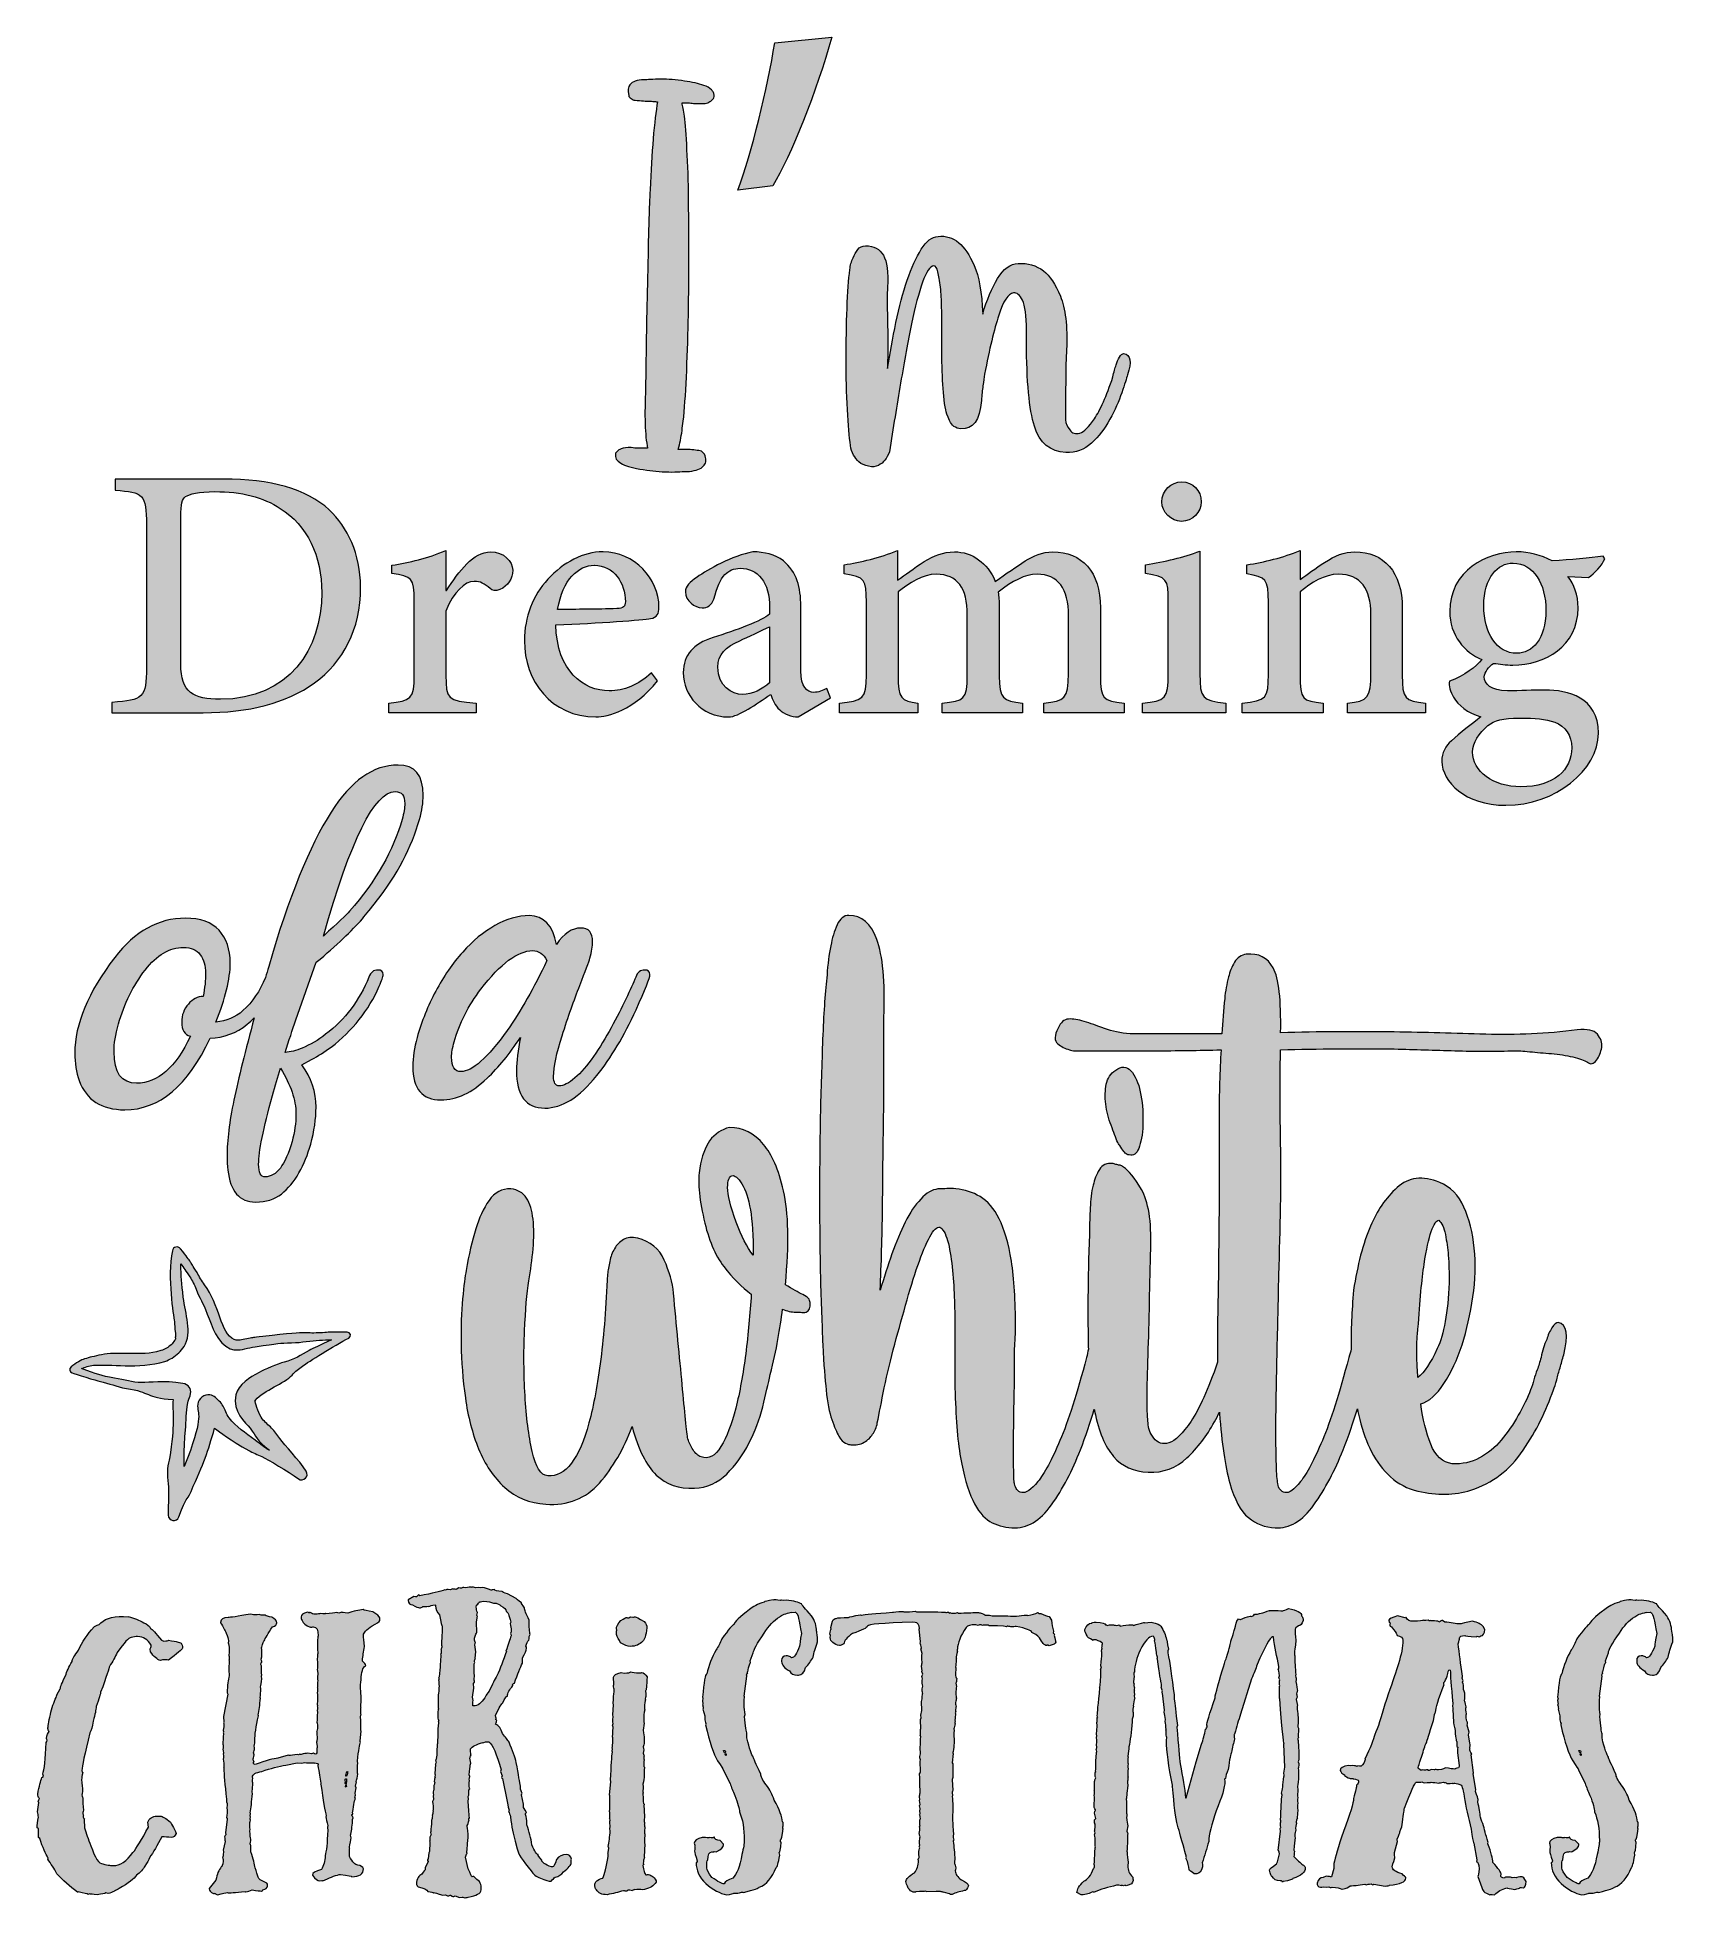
# Model space of a CAD drawing. Header units: inches. Extents: x 0.7 to 13.6, y -16 to -1.4.
import ezdxf

# ---------------------------------------------------------------- set-up
doc = ezdxf.new("R2010")
doc.units = ezdxf.units.IN
doc.header["$MEASUREMENT"] = 0
doc.layers.add('Layer 1', color=7, linetype='Continuous')

# ---------------------------------------------------------------- blocks, each defined once
blk = doc.blocks.new('block 2')
at = {"layer": 'Layer 1', "lineweight": 0}
for points, knots in [([(2.041, -6.729), (2.041, -6.729), (1.323, -6.729), (1.323, -6.729), (1.323, -6.729), (1.323, -6.648), (1.323, -6.648), (1.57, -6.63), (1.595, -6.613), (1.595, -6.372), (1.595, -6.372), (1.595, -5.253), (1.595, -5.253), (1.595, -5.01), (1.57, -4.998), (1.348, -4.981), (1.348, -4.981), (1.348, -4.894), (1.348, -4.894), (1.348, -4.894), (2.201, -4.894), (2.201, -4.894), (2.569, -4.894), (2.851, -4.969), (3.03, -5.135), (3.173, -5.272), (3.277, -5.479), (3.277, -5.743), (3.277, -6.077), (3.14, -6.329), (2.915, -6.495), (2.693, -6.655), (2.397, -6.729), (2.041, -6.729)], [0, 0, 0, 0, 1, 1, 1, 2, 2, 2, 3, 3, 3, 4, 4, 4, 5, 5, 5, 6, 6, 6, 7, 7, 7, 8, 8, 8, 9, 9, 9, 10, 10, 10, 11, 11, 11, 11]), ([(2.176, -6.623), (2.714, -6.623), (2.972, -6.231), (2.972, -5.787), (2.972, -5.496), (2.859, -5.257), (2.646, -5.124), (2.513, -5.035), (2.34, -4.992), (2.133, -4.992), (2.004, -4.992), (1.932, -5.012), (1.902, -5.031), (1.875, -5.05), (1.865, -5.085), (1.865, -5.195), (1.865, -5.195), (1.865, -6.347), (1.865, -6.347), (1.865, -6.571), (1.963, -6.623), (2.176, -6.623)], [0, 0, 0, 0, 1, 1, 1, 2, 2, 2, 3, 3, 3, 4, 4, 4, 5, 5, 5, 6, 6, 6, 7, 7, 7, 7])]:
    blk.add_open_spline(points, degree=3, knots=knots, dxfattribs=at)
blk = doc.blocks.new('block 3')
at = {"layer": 'Layer 1', "lineweight": 0}
for points, knots in [([(4.564, -6.163), (4.564, -5.976), (4.632, -5.807), (4.747, -5.681), (4.871, -5.546), (5.027, -5.465), (5.18, -5.465), (5.18, -5.465), (5.182, -5.465), (5.182, -5.465), (5.427, -5.465), (5.621, -5.675), (5.621, -5.899), (5.621, -5.953), (5.606, -5.978), (5.554, -5.99), (5.502, -5.998), (5.143, -6.027), (4.811, -6.038), (4.817, -6.403), (5.031, -6.557), (5.23, -6.557), (5.347, -6.557), (5.457, -6.513), (5.562, -6.416), (5.562, -6.416), (5.61, -6.478), (5.61, -6.478), (5.425, -6.711), (5.218, -6.762), (5.126, -6.762), (4.773, -6.762), (4.564, -6.478), (4.564, -6.163)], [0, 0, 0, 0, 1, 1, 1, 2, 2, 2, 3, 3, 3, 4, 4, 4, 5, 5, 5, 6, 6, 6, 7, 7, 7, 8, 8, 8, 9, 9, 9, 10, 10, 10, 11, 11, 11, 11]), ([(4.825, -5.917), (4.977, -5.917), (5.129, -5.917), (5.29, -5.911), (5.34, -5.909), (5.357, -5.893), (5.357, -5.857), (5.357, -5.708), (5.265, -5.571), (5.114, -5.571), (5.114, -5.571), (5.112, -5.571), (5.112, -5.571), (4.989, -5.571), (4.865, -5.681), (4.825, -5.917)], [0, 0, 0, 0, 1, 1, 1, 2, 2, 2, 3, 3, 3, 4, 4, 4, 5, 5, 5, 5])]:
    blk.add_open_spline(points, degree=3, knots=knots, dxfattribs=at)
blk = doc.blocks.new('block 4')
at = {"layer": 'Layer 1', "lineweight": 0}
for points, knots in [([(6.49, -5.955), (6.49, -5.955), (6.49, -5.905), (6.49, -5.905), (6.49, -5.702), (6.397, -5.594), (6.26, -5.594), (6.21, -5.594), (6.167, -5.614), (6.139, -5.644), (6.102, -5.681), (6.077, -5.745), (6.052, -5.836), (6.034, -5.886), (6.003, -5.905), (5.959, -5.905), (5.903, -5.905), (5.828, -5.847), (5.828, -5.78), (5.828, -5.737), (5.865, -5.702), (5.921, -5.664), (6.003, -5.604), (6.198, -5.496), (6.358, -5.465), (6.449, -5.465), (6.532, -5.486), (6.598, -5.536), (6.704, -5.625), (6.735, -5.743), (6.735, -5.893), (6.735, -5.893), (6.735, -6.401), (6.735, -6.401), (6.735, -6.526), (6.785, -6.569), (6.837, -6.569), (6.87, -6.569), (6.908, -6.555), (6.939, -6.538), (6.939, -6.538), (6.968, -6.613), (6.968, -6.613), (6.968, -6.613), (6.715, -6.762), (6.715, -6.762), (6.661, -6.762), (6.6, -6.737), (6.569, -6.706), (6.53, -6.669), (6.513, -6.63), (6.499, -6.586), (6.384, -6.659), (6.248, -6.762), (6.167, -6.762), (5.953, -6.762), (5.812, -6.592), (5.812, -6.414), (5.812, -6.273), (5.89, -6.189), (6.046, -6.138), (6.229, -6.081), (6.428, -6.007), (6.49, -5.955)], [0, 0, 0, 0, 1, 1, 1, 2, 2, 2, 3, 3, 3, 4, 4, 4, 5, 5, 5, 6, 6, 6, 7, 7, 7, 8, 8, 8, 9, 9, 9, 10, 10, 10, 11, 11, 11, 12, 12, 12, 13, 13, 13, 14, 14, 14, 15, 15, 15, 16, 16, 16, 17, 17, 17, 18, 18, 18, 19, 19, 19, 20, 20, 20, 21, 21, 21, 21]), ([(6.49, -6.054), (6.432, -6.082), (6.316, -6.136), (6.256, -6.163), (6.144, -6.212), (6.083, -6.268), (6.083, -6.372), (6.083, -6.52), (6.194, -6.586), (6.279, -6.586), (6.347, -6.586), (6.44, -6.544), (6.49, -6.493), (6.49, -6.493), (6.49, -6.054), (6.49, -6.054)], [0, 0, 0, 0, 1, 1, 1, 2, 2, 2, 3, 3, 3, 4, 4, 4, 5, 5, 5, 5])]:
    blk.add_open_spline(points, degree=3, knots=knots, dxfattribs=at)
blk = doc.blocks.new('block 5')
at = {"layer": 'Layer 1', "lineweight": 0}
for points, knots in [([(11.846, -6.949), (11.909, -6.889), (12.01, -6.816), (12.077, -6.762), (11.971, -6.731), (11.9, -6.669), (11.863, -6.607), (11.836, -6.567), (11.824, -6.513), (11.83, -6.482), (11.948, -6.439), (12.04, -6.366), (12.085, -6.312), (11.95, -6.256), (11.832, -6.121), (11.832, -5.934), (11.832, -5.61), (12.127, -5.465), (12.355, -5.465), (12.355, -5.465), (12.359, -5.465), (12.359, -5.465), (12.453, -5.465), (12.546, -5.49), (12.637, -5.536), (12.783, -5.529), (12.932, -5.511), (13.038, -5.498), (13.038, -5.498), (13.051, -5.521), (13.051, -5.521), (13.03, -5.565), (12.97, -5.641), (12.922, -5.666), (12.922, -5.666), (12.76, -5.658), (12.76, -5.658), (12.808, -5.718), (12.841, -5.805), (12.841, -5.905), (12.841, -6.206), (12.581, -6.355), (12.328, -6.355), (12.274, -6.355), (12.224, -6.347), (12.177, -6.341), (12.141, -6.366), (12.104, -6.41), (12.104, -6.447), (12.104, -6.501), (12.156, -6.557), (12.285, -6.557), (12.386, -6.557), (12.484, -6.551), (12.583, -6.551), (12.756, -6.551), (13.001, -6.605), (13.001, -6.889), (13.001, -7.182), (12.658, -7.456), (12.274, -7.456), (11.948, -7.456), (11.774, -7.271), (11.77, -7.111), (11.77, -7.043), (11.799, -6.989), (11.846, -6.949)], [0, 0, 0, 0, 1, 1, 1, 2, 2, 2, 3, 3, 3, 4, 4, 4, 5, 5, 5, 6, 6, 6, 7, 7, 7, 8, 8, 8, 9, 9, 9, 10, 10, 10, 11, 11, 11, 12, 12, 12, 13, 13, 13, 14, 14, 14, 15, 15, 15, 16, 16, 16, 17, 17, 17, 18, 18, 18, 19, 19, 19, 20, 20, 20, 21, 21, 21, 22, 22, 22, 22]), ([(12.1, -5.888), (12.1, -6.106), (12.203, -6.262), (12.359, -6.262), (12.482, -6.26), (12.588, -6.15), (12.588, -5.928), (12.588, -5.714), (12.49, -5.554), (12.33, -5.554), (12.33, -5.554), (12.328, -5.554), (12.328, -5.554), (12.212, -5.554), (12.1, -5.666), (12.1, -5.888)], [0, 0, 0, 0, 1, 1, 1, 2, 2, 2, 3, 3, 3, 4, 4, 4, 5, 5, 5, 5]), ([(12.012, -7.038), (12.012, -7.186), (12.17, -7.311), (12.392, -7.311), (12.65, -7.311), (12.791, -7.176), (12.791, -7.005), (12.791, -6.906), (12.741, -6.835), (12.658, -6.804), (12.583, -6.777), (12.502, -6.771), (12.384, -6.771), (12.384, -6.771), (12.38, -6.771), (12.38, -6.771), (12.249, -6.771), (12.183, -6.789), (12.133, -6.829), (12.064, -6.889), (12.012, -6.962), (12.012, -7.038)], [0, 0, 0, 0, 1, 1, 1, 2, 2, 2, 3, 3, 3, 4, 4, 4, 5, 5, 5, 6, 6, 6, 7, 7, 7, 7])]:
    blk.add_open_spline(points, degree=3, knots=knots, dxfattribs=at)
blk = doc.blocks.new('block 6')
at = {"layer": 'Layer 1', "lineweight": 0}
for points, knots in [([(3.454, -8.786), (3.454, -8.802), (3.444, -8.833), (3.424, -8.877), (3.34, -9.068), (3.213, -9.227), (3.045, -9.356), (2.995, -9.393), (2.944, -9.426), (2.892, -9.453), (2.892, -9.453), (2.816, -9.494), (2.816, -9.494), (2.89, -9.598), (2.927, -9.709), (2.927, -9.827), (2.927, -9.919), (2.913, -10.016), (2.885, -10.119), (2.862, -10.199), (2.832, -10.274), (2.793, -10.343), (2.754, -10.412), (2.708, -10.467), (2.655, -10.51), (2.602, -10.552), (2.534, -10.573), (2.452, -10.573), (2.325, -10.573), (2.253, -10.489), (2.234, -10.321), (2.23, -10.287), (2.228, -10.25), (2.228, -10.211), (2.228, -10.09), (2.246, -9.943), (2.282, -9.772), (2.319, -9.598), (2.372, -9.382), (2.442, -9.125), (2.424, -9.143), (2.405, -9.16), (2.386, -9.176), (2.301, -9.245), (2.204, -9.281), (2.096, -9.286), (1.92, -9.661), (1.696, -9.848), (1.424, -9.848), (1.241, -9.848), (1.122, -9.771), (1.067, -9.618), (1.043, -9.553), (1.032, -9.481), (1.032, -9.403), (1.032, -9.176), (1.136, -8.926), (1.346, -8.651), (1.503, -8.446), (1.688, -8.343), (1.901, -8.343), (2.019, -8.343), (2.107, -8.375), (2.165, -8.438), (2.223, -8.502), (2.253, -8.587), (2.253, -8.695), (2.253, -8.82), (2.215, -8.975), (2.14, -9.159), (2.222, -9.152), (2.293, -9.122), (2.353, -9.069), (2.427, -9.002), (2.486, -8.915), (2.53, -8.809), (2.538, -8.781), (2.547, -8.752), (2.555, -8.723), (2.712, -8.181), (2.875, -7.778), (3.045, -7.511), (3.202, -7.263), (3.377, -7.14), (3.571, -7.14), (3.703, -7.14), (3.769, -7.219), (3.769, -7.378), (3.769, -7.434), (3.759, -7.497), (3.74, -7.567), (3.679, -7.785), (3.566, -8), (3.4, -8.212), (3.36, -8.264), (3.324, -8.308), (3.291, -8.347), (3.209, -8.442), (3.089, -8.556), (2.929, -8.689), (2.929, -8.689), (2.769, -9.142), (2.769, -9.142), (2.742, -9.22), (2.714, -9.305), (2.685, -9.397), (2.726, -9.395), (2.771, -9.383), (2.819, -9.363), (2.882, -9.337), (2.943, -9.301), (3.002, -9.255), (3.156, -9.138), (3.269, -8.988), (3.342, -8.806), (3.356, -8.768), (3.38, -8.75), (3.413, -8.75), (3.44, -8.75), (3.454, -8.762), (3.454, -8.786)], [0, 0, 0, 0, 1, 1, 1, 2, 2, 2, 3, 3, 3, 4, 4, 4, 5, 5, 5, 6, 6, 6, 7, 7, 7, 8, 8, 8, 9, 9, 9, 10, 10, 10, 11, 11, 11, 12, 12, 12, 13, 13, 13, 14, 14, 14, 15, 15, 15, 16, 16, 16, 17, 17, 17, 18, 18, 18, 19, 19, 19, 20, 20, 20, 21, 21, 21, 22, 22, 22, 23, 23, 23, 24, 24, 24, 25, 25, 25, 26, 26, 26, 27, 27, 27, 28, 28, 28, 29, 29, 29, 30, 30, 30, 31, 31, 31, 32, 32, 32, 33, 33, 33, 34, 34, 34, 35, 35, 35, 36, 36, 36, 37, 37, 37, 38, 38, 38, 39, 39, 39, 40, 40, 40, 40]), ([(2.985, -8.483), (3.1, -8.379), (3.168, -8.314), (3.191, -8.288), (3.398, -8.05), (3.535, -7.809), (3.603, -7.567), (3.617, -7.517), (3.624, -7.475), (3.624, -7.442), (3.624, -7.38), (3.599, -7.349), (3.549, -7.349), (3.387, -7.349), (3.199, -7.727), (2.985, -8.483)], [0, 0, 0, 0, 1, 1, 1, 2, 2, 2, 3, 3, 3, 4, 4, 4, 5, 5, 5, 5]), ([(2.06, -8.774), (2.06, -8.716), (2.045, -8.668), (2.017, -8.63), (1.988, -8.591), (1.944, -8.572), (1.886, -8.572), (1.777, -8.572), (1.677, -8.631), (1.585, -8.75), (1.49, -8.873), (1.42, -9.014), (1.375, -9.174), (1.352, -9.257), (1.34, -9.33), (1.34, -9.393), (1.34, -9.557), (1.399, -9.639), (1.518, -9.639), (1.684, -9.639), (1.825, -9.516), (1.94, -9.27), (1.894, -9.256), (1.872, -9.22), (1.872, -9.16), (1.872, -9.104), (1.889, -9.057), (1.924, -9.017), (1.958, -8.977), (1.997, -8.958), (2.04, -8.958), (2.053, -8.89), (2.06, -8.829), (2.06, -8.774)], [0, 0, 0, 0, 1, 1, 1, 2, 2, 2, 3, 3, 3, 4, 4, 4, 5, 5, 5, 6, 6, 6, 7, 7, 7, 8, 8, 8, 9, 9, 9, 10, 10, 10, 11, 11, 11, 11]), ([(2.769, -9.881), (2.769, -9.771), (2.729, -9.651), (2.648, -9.522), (2.627, -9.59), (2.607, -9.661), (2.586, -9.735), (2.512, -9.997), (2.476, -10.177), (2.476, -10.275), (2.476, -10.342), (2.493, -10.375), (2.528, -10.375), (2.616, -10.375), (2.686, -10.282), (2.739, -10.097), (2.759, -10.024), (2.769, -9.952), (2.769, -9.881)], [0, 0, 0, 0, 1, 1, 1, 2, 2, 2, 3, 3, 3, 4, 4, 4, 5, 5, 5, 6, 6, 6, 6])]:
    blk.add_open_spline(points, degree=3, knots=knots, dxfattribs=at)
blk = doc.blocks.new('block 7')
at = {"layer": 'Layer 1', "lineweight": 0}
for points, knots in [([(4.502, -9.539), (4.502, -9.467), (4.512, -9.381), (4.532, -9.281), (4.448, -9.409), (4.361, -9.515), (4.271, -9.6), (4.152, -9.714), (4.032, -9.771), (3.909, -9.771), (3.761, -9.771), (3.687, -9.683), (3.687, -9.507), (3.687, -9.437), (3.699, -9.362), (3.721, -9.281), (3.757, -9.153), (3.806, -9.031), (3.867, -8.916), (3.929, -8.8), (3.999, -8.698), (4.079, -8.609), (4.158, -8.521), (4.243, -8.451), (4.332, -8.4), (4.422, -8.349), (4.512, -8.323), (4.603, -8.323), (4.716, -8.323), (4.787, -8.398), (4.815, -8.549), (4.876, -8.463), (4.939, -8.42), (5.006, -8.42), (5.069, -8.42), (5.1, -8.456), (5.1, -8.528), (5.1, -8.563), (5.092, -8.606), (5.078, -8.657), (5.07, -8.685), (5.044, -8.757), (4.999, -8.871), (4.954, -8.986), (4.908, -9.117), (4.86, -9.266), (4.815, -9.406), (4.793, -9.513), (4.793, -9.586), (4.793, -9.635), (4.807, -9.66), (4.836, -9.66), (4.871, -9.66), (4.912, -9.639), (4.96, -9.598), (5.008, -9.557), (5.057, -9.5), (5.106, -9.429), (5.156, -9.358), (5.202, -9.282), (5.246, -9.203), (5.29, -9.123), (5.328, -9.049), (5.361, -8.978), (5.394, -8.908), (5.42, -8.85), (5.438, -8.806), (5.452, -8.768), (5.476, -8.75), (5.509, -8.75), (5.536, -8.75), (5.55, -8.762), (5.55, -8.786), (5.55, -8.812), (5.513, -8.904), (5.441, -9.062), (5.347, -9.268), (5.244, -9.44), (5.133, -9.579), (4.996, -9.75), (4.86, -9.835), (4.724, -9.835), (4.576, -9.835), (4.502, -9.736), (4.502, -9.539)], [0, 0, 0, 0, 1, 1, 1, 2, 2, 2, 3, 3, 3, 4, 4, 4, 5, 5, 5, 6, 6, 6, 7, 7, 7, 8, 8, 8, 9, 9, 9, 10, 10, 10, 11, 11, 11, 12, 12, 12, 13, 13, 13, 14, 14, 14, 15, 15, 15, 16, 16, 16, 17, 17, 17, 18, 18, 18, 19, 19, 19, 20, 20, 20, 21, 21, 21, 22, 22, 22, 23, 23, 23, 24, 24, 24, 25, 25, 25, 26, 26, 26, 27, 27, 27, 28, 28, 28, 28]), ([(4.741, -8.676), (4.714, -8.624), (4.676, -8.598), (4.628, -8.598), (4.512, -8.598), (4.377, -8.699), (4.222, -8.9), (4.123, -9.03), (4.053, -9.169), (4.012, -9.315), (3.999, -9.363), (3.992, -9.403), (3.992, -9.434), (3.992, -9.51), (4.016, -9.548), (4.065, -9.548), (4.153, -9.548), (4.275, -9.44), (4.429, -9.226), (4.534, -9.074), (4.638, -8.891), (4.741, -8.676)], [0, 0, 0, 0, 1, 1, 1, 2, 2, 2, 3, 3, 3, 4, 4, 4, 5, 5, 5, 6, 6, 6, 7, 7, 7, 7])]:
    blk.add_open_spline(points, degree=3, knots=knots, dxfattribs=at)
blk = doc.blocks.new('block 8')
at = {"layer": 'Layer 1', "lineweight": 0}
for points, knots in [([(5.9, -12.821), (5.776, -12.826), (5.676, -12.791), (5.599, -12.717), (5.522, -12.642), (5.459, -12.516), (5.409, -12.337), (5.345, -12.511), (5.259, -12.659), (5.153, -12.78), (5.046, -12.902), (4.906, -12.957), (4.732, -12.947), (4.603, -12.937), (4.495, -12.893), (4.409, -12.814), (4.322, -12.734), (4.254, -12.634), (4.204, -12.512), (4.155, -12.391), (4.12, -12.257), (4.1, -12.111), (4.08, -11.964), (4.069, -11.824), (4.067, -11.69), (4.064, -11.556), (4.068, -11.437), (4.078, -11.333), (4.088, -11.229), (4.097, -11.155), (4.107, -11.11), (4.127, -10.986), (4.152, -10.877), (4.182, -10.783), (4.207, -10.699), (4.241, -10.624), (4.286, -10.56), (4.331, -10.495), (4.388, -10.466), (4.457, -10.47), (4.512, -10.475), (4.552, -10.499), (4.58, -10.541), (4.607, -10.583), (4.624, -10.639), (4.632, -10.708), (4.639, -10.778), (4.639, -10.855), (4.632, -10.939), (4.624, -11.023), (4.613, -11.108), (4.598, -11.192), (4.584, -11.286), (4.572, -11.418), (4.565, -11.586), (4.557, -11.755), (4.559, -11.923), (4.569, -12.092), (4.579, -12.261), (4.597, -12.407), (4.624, -12.531), (4.652, -12.655), (4.693, -12.719), (4.747, -12.724), (4.817, -12.729), (4.878, -12.696), (4.933, -12.624), (4.988, -12.552), (5.034, -12.447), (5.071, -12.308), (5.108, -12.169), (5.139, -12.002), (5.164, -11.806), (5.188, -11.61), (5.206, -11.388), (5.216, -11.14), (5.221, -11.11), (5.227, -11.077), (5.234, -11.039), (5.242, -11.002), (5.254, -10.969), (5.272, -10.939), (5.289, -10.909), (5.312, -10.886), (5.342, -10.868), (5.372, -10.851), (5.409, -10.847), (5.454, -10.857), (5.553, -10.882), (5.622, -10.939), (5.662, -11.028), (5.702, -11.118), (5.726, -11.204), (5.736, -11.289), (5.746, -11.413), (5.758, -11.537), (5.77, -11.661), (5.782, -11.785), (5.793, -11.9), (5.803, -12.006), (5.813, -12.113), (5.822, -12.205), (5.829, -12.282), (5.837, -12.359), (5.843, -12.409), (5.848, -12.434), (5.858, -12.464), (5.872, -12.493), (5.889, -12.52), (5.906, -12.547), (5.927, -12.566), (5.952, -12.575), (6.012, -12.595), (6.064, -12.568), (6.108, -12.494), (6.153, -12.419), (6.191, -12.319), (6.224, -12.192), (6.256, -12.066), (6.282, -11.923), (6.302, -11.765), (6.322, -11.606), (6.336, -11.45), (6.346, -11.296), (6.272, -11.242), (6.2, -11.17), (6.131, -11.08), (6.061, -10.991), (6.009, -10.867), (5.974, -10.708), (5.935, -10.535), (5.924, -10.401), (5.941, -10.307), (5.958, -10.213), (5.984, -10.141), (6.019, -10.091), (6.059, -10.037), (6.111, -10.002), (6.175, -9.987), (6.279, -9.987), (6.369, -10.032), (6.443, -10.121), (6.508, -10.195), (6.56, -10.317), (6.599, -10.485), (6.639, -10.654), (6.644, -10.899), (6.614, -11.222), (6.669, -11.256), (6.715, -11.282), (6.752, -11.3), (6.789, -11.317), (6.808, -11.338), (6.808, -11.363), (6.812, -11.403), (6.803, -11.428), (6.778, -11.437), (6.763, -11.442), (6.748, -11.442), (6.733, -11.437), (6.733, -11.437), (6.696, -11.437), (6.696, -11.437), (6.661, -11.437), (6.627, -11.43), (6.592, -11.415), (6.582, -11.489), (6.57, -11.569), (6.555, -11.653), (6.54, -11.738), (6.52, -11.829), (6.495, -11.928), (6.48, -11.998), (6.46, -12.082), (6.436, -12.181), (6.411, -12.281), (6.375, -12.376), (6.328, -12.468), (6.281, -12.559), (6.222, -12.64), (6.153, -12.709), (6.084, -12.779), (5.999, -12.816), (5.9, -12.821)], [0, 0, 0, 0, 1, 1, 1, 2, 2, 2, 3, 3, 3, 4, 4, 4, 5, 5, 5, 6, 6, 6, 7, 7, 7, 8, 8, 8, 9, 9, 9, 10, 10, 10, 11, 11, 11, 12, 12, 12, 13, 13, 13, 14, 14, 14, 15, 15, 15, 16, 16, 16, 17, 17, 17, 18, 18, 18, 19, 19, 19, 20, 20, 20, 21, 21, 21, 22, 22, 22, 23, 23, 23, 24, 24, 24, 25, 25, 25, 26, 26, 26, 27, 27, 27, 28, 28, 28, 29, 29, 29, 30, 30, 30, 31, 31, 31, 32, 32, 32, 33, 33, 33, 34, 34, 34, 35, 35, 35, 36, 36, 36, 37, 37, 37, 38, 38, 38, 39, 39, 39, 40, 40, 40, 41, 41, 41, 42, 42, 42, 43, 43, 43, 44, 44, 44, 45, 45, 45, 46, 46, 46, 47, 47, 47, 48, 48, 48, 49, 49, 49, 50, 50, 50, 51, 51, 51, 52, 52, 52, 53, 53, 53, 54, 54, 54, 55, 55, 55, 56, 56, 56, 57, 57, 57, 58, 58, 58, 59, 59, 59, 60, 60, 60, 61, 61, 61, 61]), ([(6.361, -10.991), (6.361, -10.837), (6.354, -10.718), (6.339, -10.634), (6.324, -10.545), (6.302, -10.477), (6.272, -10.43), (6.242, -10.382), (6.216, -10.361), (6.194, -10.366), (6.172, -10.371), (6.16, -10.402), (6.16, -10.459), (6.16, -10.516), (6.183, -10.607), (6.227, -10.731), (6.267, -10.84), (6.312, -10.927), (6.361, -10.991)], [0, 0, 0, 0, 1, 1, 1, 2, 2, 2, 3, 3, 3, 4, 4, 4, 5, 5, 5, 6, 6, 6, 6])]:
    blk.add_open_spline(points, degree=3, knots=knots, dxfattribs=at)
blk = doc.blocks.new('block 9')
at = {"layer": 'Layer 1', "lineweight": 0}
for points, knots in [([(10.995, -12.52), (10.931, -12.681), (10.854, -12.825), (10.765, -12.951), (10.675, -13.078), (10.574, -13.138), (10.46, -13.133), (10.382, -13.128), (10.312, -13.101), (10.251, -13.052), (10.19, -13.002), (10.141, -12.911), (10.105, -12.78), (10.068, -12.649), (10.041, -12.466), (10.024, -12.233), (10.024, -12.23), (10.024, -12.227), (10.024, -12.224), (10.011, -12.249), (9.998, -12.275), (9.984, -12.3), (9.924, -12.409), (9.852, -12.504), (9.768, -12.583), (9.684, -12.662), (9.582, -12.7), (9.463, -12.695), (9.349, -12.69), (9.258, -12.649), (9.192, -12.572), (9.125, -12.495), (9.075, -12.376), (9.043, -12.215), (9.042, -12.21), (9.041, -12.205), (9.04, -12.201), (9.009, -12.304), (8.973, -12.411), (8.931, -12.52), (8.869, -12.681), (8.794, -12.825), (8.704, -12.951), (8.615, -13.078), (8.511, -13.138), (8.392, -13.133), (8.329, -13.128), (8.271, -13.111), (8.22, -13.081), (8.169, -13.052), (8.124, -12.996), (8.085, -12.914), (8.046, -12.832), (8.014, -12.721), (7.99, -12.579), (7.965, -12.438), (7.951, -12.256), (7.946, -12.032), (7.946, -12.032), (7.946, -11.542), (7.946, -11.542), (7.946, -11.492), (7.944, -11.428), (7.942, -11.348), (7.939, -11.269), (7.934, -11.19), (7.927, -11.11), (7.92, -11.031), (7.908, -10.96), (7.894, -10.898), (7.879, -10.836), (7.859, -10.795), (7.834, -10.775), (7.814, -10.761), (7.789, -10.778), (7.76, -10.827), (7.73, -10.877), (7.699, -10.946), (7.667, -11.036), (7.634, -11.125), (7.602, -11.227), (7.57, -11.341), (7.538, -11.455), (7.506, -11.571), (7.473, -11.69), (7.441, -11.809), (7.414, -11.923), (7.391, -12.032), (7.369, -12.142), (7.351, -12.233), (7.336, -12.308), (7.331, -12.342), (7.318, -12.372), (7.299, -12.397), (7.284, -12.422), (7.261, -12.443), (7.232, -12.46), (7.202, -12.478), (7.167, -12.484), (7.127, -12.479), (7.117, -12.479), (7.104, -12.475), (7.087, -12.468), (7.069, -12.46), (7.052, -12.442), (7.034, -12.412), (7.017, -12.382), (6.998, -12.339), (6.979, -12.282), (6.959, -12.225), (6.944, -12.147), (6.934, -12.047), (6.924, -11.968), (6.915, -11.85), (6.908, -11.694), (6.901, -11.538), (6.894, -11.359), (6.889, -11.158), (6.885, -10.958), (6.882, -10.744), (6.882, -10.519), (6.882, -10.293), (6.885, -10.074), (6.889, -9.86), (6.894, -9.647), (6.901, -9.446), (6.908, -9.258), (6.915, -9.07), (6.927, -8.913), (6.941, -8.789), (6.946, -8.705), (6.956, -8.628), (6.971, -8.559), (6.981, -8.499), (6.997, -8.445), (7.02, -8.395), (7.042, -8.346), (7.073, -8.321), (7.113, -8.321), (7.212, -8.321), (7.285, -8.384), (7.332, -8.51), (7.379, -8.637), (7.398, -8.841), (7.388, -9.124), (7.388, -9.203), (7.388, -9.32), (7.388, -9.474), (7.388, -9.627), (7.387, -9.804), (7.384, -10.002), (7.381, -10.2), (7.379, -10.408), (7.377, -10.627), (7.374, -10.845), (7.368, -11.058), (7.358, -11.266), (7.388, -11.167), (7.419, -11.072), (7.451, -10.98), (7.483, -10.888), (7.518, -10.805), (7.555, -10.731), (7.592, -10.656), (7.633, -10.596), (7.678, -10.549), (7.722, -10.501), (7.767, -10.475), (7.812, -10.47), (7.837, -10.47), (7.86, -10.469), (7.882, -10.467), (7.905, -10.464), (7.928, -10.466), (7.953, -10.47), (8.021, -10.475), (8.085, -10.495), (8.143, -10.53), (8.202, -10.565), (8.252, -10.623), (8.294, -10.705), (8.335, -10.787), (8.367, -10.897), (8.389, -11.036), (8.411, -11.175), (8.422, -11.348), (8.422, -11.556), (8.422, -11.591), (8.42, -11.627), (8.418, -11.664), (8.415, -11.701), (8.414, -11.74), (8.414, -11.78), (8.414, -11.889), (8.413, -11.998), (8.411, -12.107), (8.408, -12.216), (8.407, -12.318), (8.407, -12.412), (8.407, -12.506), (8.407, -12.587), (8.407, -12.654), (8.407, -12.721), (8.409, -12.764), (8.414, -12.784), (8.419, -12.824), (8.438, -12.847), (8.47, -12.854), (8.502, -12.862), (8.544, -12.833), (8.597, -12.769), (8.649, -12.705), (8.707, -12.597), (8.771, -12.445), (8.836, -12.294), (8.905, -12.077), (8.98, -11.794), (8.984, -11.771), (8.989, -11.749), (8.994, -11.729), (8.992, -11.682), (8.991, -11.633), (8.991, -11.582), (8.988, -11.322), (8.994, -11.001), (9.009, -10.619), (9.009, -10.555), (9.017, -10.495), (9.032, -10.441), (9.041, -10.396), (9.058, -10.355), (9.08, -10.318), (9.102, -10.281), (9.138, -10.265), (9.188, -10.27), (9.198, -10.275), (9.208, -10.277), (9.218, -10.277), (9.227, -10.282), (9.236, -10.284), (9.244, -10.284), (9.251, -10.284), (9.26, -10.289), (9.27, -10.299), (9.309, -10.324), (9.356, -10.382), (9.411, -10.474), (9.465, -10.566), (9.49, -10.721), (9.485, -10.939), (9.48, -11.073), (9.477, -11.213), (9.474, -11.359), (9.472, -11.506), (9.468, -11.645), (9.463, -11.776), (9.458, -11.907), (9.456, -12.021), (9.456, -12.118), (9.456, -12.215), (9.458, -12.278), (9.463, -12.308), (9.463, -12.347), (9.478, -12.387), (9.508, -12.427), (9.537, -12.466), (9.577, -12.479), (9.627, -12.464), (9.676, -12.449), (9.735, -12.392), (9.801, -12.293), (9.865, -12.199), (9.934, -12.045), (10.009, -11.83), (10.007, -11.676), (10.008, -11.503), (10.013, -11.311), (10.013, -11.311), (10.021, -10.56), (10.021, -10.56), (10.021, -10.327), (10.021, -10.112), (10.021, -9.916), (10.021, -9.72), (10.026, -9.541), (10.036, -9.377), (9.862, -9.382), (9.687, -9.384), (9.511, -9.384), (9.335, -9.384), (9.158, -9.384), (8.979, -9.384), (8.979, -9.384), (8.89, -9.384), (8.89, -9.384), (8.87, -9.384), (8.856, -9.382), (8.846, -9.377), (8.811, -9.367), (8.78, -9.351), (8.753, -9.329), (8.725, -9.306), (8.727, -9.265), (8.756, -9.206), (8.776, -9.161), (8.803, -9.138), (8.838, -9.135), (8.873, -9.133), (8.914, -9.139), (8.961, -9.154), (9.008, -9.169), (9.061, -9.187), (9.121, -9.21), (9.18, -9.232), (9.247, -9.246), (9.322, -9.251), (9.322, -9.251), (10.043, -9.251), (10.043, -9.251), (10.048, -9.156), (10.055, -9.065), (10.065, -8.975), (10.07, -8.916), (10.08, -8.859), (10.095, -8.804), (10.104, -8.765), (10.12, -8.726), (10.142, -8.689), (10.164, -8.652), (10.195, -8.631), (10.234, -8.626), (10.331, -8.616), (10.402, -8.652), (10.446, -8.734), (10.49, -8.815), (10.509, -8.985), (10.504, -9.243), (10.653, -9.238), (10.802, -9.236), (10.951, -9.236), (11.099, -9.236), (11.248, -9.236), (11.397, -9.236), (11.635, -9.241), (11.874, -9.247), (12.115, -9.254), (12.355, -9.262), (12.594, -9.251), (12.833, -9.221), (12.912, -9.211), (12.965, -9.222), (12.992, -9.254), (13.02, -9.287), (13.031, -9.321), (13.026, -9.358), (13.021, -9.396), (13.007, -9.429), (12.985, -9.459), (12.963, -9.489), (12.939, -9.494), (12.914, -9.474), (12.889, -9.459), (12.851, -9.445), (12.799, -9.433), (12.747, -9.42), (12.691, -9.412), (12.632, -9.407), (12.572, -9.402), (12.515, -9.397), (12.461, -9.392), (12.406, -9.387), (12.369, -9.384), (12.349, -9.384), (12.19, -9.389), (12.032, -9.389), (11.873, -9.384), (11.714, -9.38), (11.556, -9.375), (11.397, -9.37), (11.248, -9.37), (11.099, -9.37), (10.951, -9.37), (10.802, -9.37), (10.653, -9.372), (10.504, -9.377), (10.499, -9.546), (10.499, -9.79), (10.504, -10.11), (10.509, -10.43), (10.504, -10.775), (10.489, -11.147), (10.489, -11.207), (10.488, -11.284), (10.486, -11.378), (10.483, -11.472), (10.481, -11.576), (10.478, -11.69), (10.476, -11.804), (10.473, -11.921), (10.471, -12.04), (10.468, -12.159), (10.467, -12.269), (10.467, -12.371), (10.467, -12.473), (10.468, -12.561), (10.471, -12.635), (10.473, -12.709), (10.477, -12.759), (10.482, -12.784), (10.487, -12.824), (10.505, -12.847), (10.538, -12.854), (10.57, -12.862), (10.611, -12.833), (10.66, -12.769), (10.71, -12.705), (10.767, -12.597), (10.832, -12.445), (10.896, -12.294), (10.965, -12.077), (11.04, -11.794), (11.046, -11.771), (11.053, -11.748), (11.059, -11.727), (11.056, -11.583), (11.062, -11.43), (11.077, -11.266), (11.107, -11.068), (11.151, -10.899), (11.211, -10.761), (11.26, -10.642), (11.33, -10.541), (11.419, -10.459), (11.508, -10.377), (11.62, -10.364), (11.754, -10.418), (11.838, -10.453), (11.901, -10.518), (11.944, -10.612), (11.986, -10.706), (12.013, -10.814), (12.025, -10.935), (12.038, -11.057), (12.034, -11.185), (12.014, -11.318), (11.994, -11.452), (11.966, -11.578), (11.929, -11.694), (11.892, -11.811), (11.844, -11.912), (11.787, -11.999), (11.73, -12.086), (11.67, -12.139), (11.605, -12.159), (11.62, -12.278), (11.646, -12.383), (11.683, -12.475), (11.72, -12.567), (11.776, -12.618), (11.851, -12.628), (11.93, -12.633), (12.002, -12.618), (12.066, -12.583), (12.131, -12.548), (12.188, -12.501), (12.237, -12.442), (12.287, -12.382), (12.332, -12.318), (12.371, -12.248), (12.411, -12.179), (12.443, -12.112), (12.468, -12.047), (12.478, -12.023), (12.487, -11.997), (12.494, -11.969), (12.501, -11.942), (12.51, -11.916), (12.52, -11.891), (12.53, -11.861), (12.54, -11.829), (12.55, -11.794), (12.56, -11.74), (12.575, -11.693), (12.594, -11.653), (12.604, -11.619), (12.618, -11.587), (12.635, -11.56), (12.653, -11.533), (12.669, -11.519), (12.684, -11.519), (12.753, -11.534), (12.768, -11.619), (12.728, -11.772), (12.718, -11.807), (12.708, -11.842), (12.699, -11.876), (12.689, -11.906), (12.68, -11.937), (12.673, -11.969), (12.665, -12.002), (12.656, -12.028), (12.647, -12.047), (12.592, -12.211), (12.513, -12.37), (12.409, -12.523), (12.304, -12.677), (12.168, -12.781), (11.999, -12.836), (11.87, -12.875), (11.732, -12.878), (11.583, -12.843), (11.498, -12.824), (11.427, -12.786), (11.367, -12.732), (11.308, -12.677), (11.258, -12.612), (11.218, -12.535), (11.179, -12.458), (11.148, -12.373), (11.125, -12.282), (11.119, -12.253), (11.112, -12.225), (11.107, -12.197), (11.076, -12.301), (11.039, -12.409), (10.995, -12.52)], [0, 0, 0, 0, 1, 1, 1, 2, 2, 2, 3, 3, 3, 4, 4, 4, 5, 5, 5, 6, 6, 6, 7, 7, 7, 8, 8, 8, 9, 9, 9, 10, 10, 10, 11, 11, 11, 12, 12, 12, 13, 13, 13, 14, 14, 14, 15, 15, 15, 16, 16, 16, 17, 17, 17, 18, 18, 18, 19, 19, 19, 20, 20, 20, 21, 21, 21, 22, 22, 22, 23, 23, 23, 24, 24, 24, 25, 25, 25, 26, 26, 26, 27, 27, 27, 28, 28, 28, 29, 29, 29, 30, 30, 30, 31, 31, 31, 32, 32, 32, 33, 33, 33, 34, 34, 34, 35, 35, 35, 36, 36, 36, 37, 37, 37, 38, 38, 38, 39, 39, 39, 40, 40, 40, 41, 41, 41, 42, 42, 42, 43, 43, 43, 44, 44, 44, 45, 45, 45, 46, 46, 46, 47, 47, 47, 48, 48, 48, 49, 49, 49, 50, 50, 50, 51, 51, 51, 52, 52, 52, 53, 53, 53, 54, 54, 54, 55, 55, 55, 56, 56, 56, 57, 57, 57, 58, 58, 58, 59, 59, 59, 60, 60, 60, 61, 61, 61, 62, 62, 62, 63, 63, 63, 64, 64, 64, 65, 65, 65, 66, 66, 66, 67, 67, 67, 68, 68, 68, 69, 69, 69, 70, 70, 70, 71, 71, 71, 72, 72, 72, 73, 73, 73, 74, 74, 74, 75, 75, 75, 76, 76, 76, 77, 77, 77, 78, 78, 78, 79, 79, 79, 80, 80, 80, 81, 81, 81, 82, 82, 82, 83, 83, 83, 84, 84, 84, 85, 85, 85, 86, 86, 86, 87, 87, 87, 88, 88, 88, 89, 89, 89, 90, 90, 90, 91, 91, 91, 92, 92, 92, 93, 93, 93, 94, 94, 94, 95, 95, 95, 96, 96, 96, 97, 97, 97, 98, 98, 98, 99, 99, 99, 100, 100, 100, 101, 101, 101, 102, 102, 102, 103, 103, 103, 104, 104, 104, 105, 105, 105, 106, 106, 106, 107, 107, 107, 108, 108, 108, 109, 109, 109, 110, 110, 110, 111, 111, 111, 112, 112, 112, 113, 113, 113, 114, 114, 114, 115, 115, 115, 116, 116, 116, 117, 117, 117, 118, 118, 118, 119, 119, 119, 120, 120, 120, 121, 121, 121, 122, 122, 122, 123, 123, 123, 124, 124, 124, 125, 125, 125, 126, 126, 126, 127, 127, 127, 128, 128, 128, 129, 129, 129, 130, 130, 130, 131, 131, 131, 132, 132, 132, 133, 133, 133, 134, 134, 134, 135, 135, 135, 136, 136, 136, 137, 137, 137, 138, 138, 138, 139, 139, 139, 140, 140, 140, 141, 141, 141, 142, 142, 142, 143, 143, 143, 144, 144, 144, 145, 145, 145, 146, 146, 146, 147, 147, 147, 148, 148, 148, 149, 149, 149, 150, 150, 150, 151, 151, 151, 152, 152, 152, 153, 153, 153, 154, 154, 154, 155, 155, 155, 156, 156, 156, 157, 157, 157, 158, 158, 158, 159, 159, 159, 160, 160, 160, 161, 161, 161, 162, 162, 162, 163, 163, 163, 164, 164, 164, 165, 165, 165, 166, 166, 166, 167, 167, 167, 168, 168, 168, 169, 169, 169, 170, 170, 170, 171, 171, 171, 172, 172, 172, 173, 173, 173, 174, 174, 174, 175, 175, 175, 175]), ([(11.575, -11.802), (11.575, -11.847), (11.578, -11.896), (11.583, -11.951), (11.632, -11.911), (11.683, -11.835), (11.735, -11.724), (11.787, -11.612), (11.818, -11.44), (11.828, -11.207), (11.828, -11.128), (11.826, -11.056), (11.821, -10.991), (11.816, -10.937), (11.808, -10.882), (11.799, -10.827), (11.789, -10.773), (11.771, -10.736), (11.746, -10.716), (11.727, -10.716), (11.707, -10.746), (11.687, -10.805), (11.667, -10.86), (11.649, -10.945), (11.631, -11.062), (11.614, -11.178), (11.598, -11.348), (11.583, -11.571), (11.578, -11.606), (11.575, -11.643), (11.575, -11.683), (11.575, -11.718), (11.575, -11.757), (11.575, -11.802)], [0, 0, 0, 0, 1, 1, 1, 2, 2, 2, 3, 3, 3, 4, 4, 4, 5, 5, 5, 6, 6, 6, 7, 7, 7, 8, 8, 8, 9, 9, 9, 10, 10, 10, 11, 11, 11, 11])]:
    blk.add_open_spline(points, degree=3, knots=knots, dxfattribs=at)
blk = doc.blocks.new('block 10')
at = {"layer": 'Layer 1', "lineweight": 0}
for points, knots in [([(3.427, -13.839), (3.427, -13.839), (3.427, -13.86), (3.427, -13.86), (3.425, -13.87), (3.405, -13.884), (3.368, -13.901), (3.322, -13.932), (3.3, -13.957), (3.3, -13.975), (3.3, -13.995), (3.303, -14.025), (3.309, -14.064), (3.301, -14.105), (3.295, -14.141), (3.291, -14.173), (3.291, -14.173), (3.291, -14.179), (3.291, -14.179), (3.309, -14.192), (3.317, -14.204), (3.317, -14.215), (3.294, -14.228), (3.282, -14.265), (3.282, -14.324), (3.278, -14.357), (3.276, -14.377), (3.276, -14.383), (3.28, -14.449), (3.282, -14.483), (3.282, -14.487), (3.28, -14.51), (3.279, -14.528), (3.279, -14.54), (3.279, -14.54), (3.282, -14.54), (3.282, -14.54), (3.282, -14.54), (3.279, -14.546), (3.279, -14.546), (3.279, -14.546), (3.279, -14.593), (3.279, -14.593), (3.279, -14.595), (3.28, -14.596), (3.282, -14.596), (3.28, -14.606), (3.278, -14.611), (3.276, -14.611), (3.278, -14.63), (3.279, -14.645), (3.279, -14.655), (3.279, -14.655), (3.279, -14.717), (3.279, -14.717), (3.279, -14.721), (3.28, -14.725), (3.282, -14.729), (3.282, -14.729), (3.273, -14.806), (3.273, -14.806), (3.273, -14.807), (3.274, -14.811), (3.276, -14.818), (3.27, -14.829), (3.262, -14.878), (3.252, -14.965), (3.252, -14.965), (3.255, -14.983), (3.255, -14.983), (3.253, -15), (3.252, -15.015), (3.252, -15.027), (3.252, -15.027), (3.252, -15.036), (3.252, -15.036), (3.252, -15.046), (3.253, -15.055), (3.255, -15.066), (3.253, -15.09), (3.248, -15.11), (3.241, -15.125), (3.241, -15.127), (3.242, -15.128), (3.244, -15.128), (3.244, -15.128), (3.238, -15.16), (3.238, -15.16), (3.238, -15.16), (3.241, -15.175), (3.241, -15.175), (3.241, -15.175), (3.235, -15.216), (3.235, -15.216), (3.235, -15.216), (3.238, -15.231), (3.238, -15.231), (3.234, -15.238), (3.232, -15.244), (3.232, -15.249), (3.232, -15.253), (3.234, -15.255), (3.238, -15.255), (3.232, -15.262), (3.224, -15.3), (3.214, -15.37), (3.216, -15.374), (3.217, -15.378), (3.217, -15.382), (3.213, -15.384), (3.21, -15.385), (3.208, -15.385), (3.208, -15.385), (3.208, -15.391), (3.208, -15.391), (3.216, -15.4), (3.22, -15.408), (3.22, -15.414), (3.216, -15.415), (3.214, -15.417), (3.214, -15.42), (3.214, -15.42), (3.214, -15.432), (3.214, -15.432), (3.21, -15.483), (3.205, -15.522), (3.199, -15.547), (3.199, -15.547), (3.202, -15.568), (3.202, -15.568), (3.194, -15.613), (3.19, -15.64), (3.19, -15.648), (3.19, -15.648), (3.193, -15.648), (3.193, -15.648), (3.193, -15.648), (3.19, -15.654), (3.19, -15.654), (3.19, -15.654), (3.19, -15.713), (3.19, -15.713), (3.213, -15.758), (3.235, -15.781), (3.255, -15.781), (3.279, -15.785), (3.294, -15.795), (3.3, -15.81), (3.3, -15.852), (3.269, -15.873), (3.208, -15.873), (3.208, -15.868), (3.179, -15.862), (3.119, -15.855), (3.119, -15.855), (3.108, -15.855), (3.108, -15.855), (3.073, -15.865), (3.03, -15.881), (2.981, -15.905), (2.977, -15.903), (2.974, -15.902), (2.972, -15.902), (2.972, -15.902), (2.957, -15.905), (2.957, -15.905), (2.941, -15.905), (2.921, -15.89), (2.898, -15.861), (2.898, -15.843), (2.921, -15.829), (2.969, -15.816), (2.988, -15.787), (2.998, -15.751), (2.998, -15.707), (3.008, -15.676), (3.015, -15.609), (3.019, -15.506), (3.019, -15.506), (3.016, -15.488), (3.016, -15.488), (3.016, -15.487), (3.017, -15.481), (3.019, -15.471), (3.011, -15.441), (3.006, -15.418), (3.004, -15.403), (3.006, -15.399), (3.007, -15.396), (3.007, -15.394), (2.997, -15.357), (2.984, -15.276), (2.966, -15.148), (2.966, -15.148), (2.963, -15.148), (2.963, -15.148), (2.963, -15.148), (2.966, -15.143), (2.966, -15.143), (2.966, -15.143), (2.966, -15.137), (2.966, -15.137), (2.958, -15.099), (2.95, -15.053), (2.942, -14.998), (2.942, -14.998), (2.945, -14.992), (2.945, -14.992), (2.945, -14.992), (2.945, -14.989), (2.945, -14.989), (2.945, -14.984), (2.935, -14.981), (2.916, -14.977), (2.916, -14.977), (2.916, -14.98), (2.916, -14.98), (2.916, -14.98), (2.91, -14.977), (2.91, -14.977), (2.91, -14.977), (2.853, -14.977), (2.853, -14.977), (2.853, -14.977), (2.836, -14.974), (2.836, -14.974), (2.83, -14.978), (2.823, -14.98), (2.815, -14.98), (2.815, -14.98), (2.78, -14.977), (2.78, -14.977), (2.78, -14.977), (2.691, -14.995), (2.691, -14.995), (2.634, -15.005), (2.571, -15.021), (2.502, -15.045), (2.453, -15.054), (2.428, -15.069), (2.428, -15.089), (2.428, -15.091), (2.429, -15.094), (2.431, -15.098), (2.431, -15.098), (2.428, -15.113), (2.428, -15.113), (2.428, -15.121), (2.429, -15.132), (2.431, -15.146), (2.431, -15.146), (2.425, -15.208), (2.425, -15.208), (2.425, -15.208), (2.428, -15.219), (2.428, -15.219), (2.422, -15.283), (2.416, -15.333), (2.41, -15.37), (2.41, -15.37), (2.413, -15.376), (2.413, -15.376), (2.413, -15.376), (2.41, -15.394), (2.41, -15.394), (2.41, -15.396), (2.411, -15.399), (2.413, -15.403), (2.413, -15.403), (2.41, -15.417), (2.41, -15.417), (2.41, -15.418), (2.411, -15.422), (2.413, -15.429), (2.409, -15.436), (2.407, -15.442), (2.407, -15.447), (2.407, -15.447), (2.407, -15.477), (2.407, -15.477), (2.407, -15.484), (2.408, -15.492), (2.41, -15.5), (2.41, -15.5), (2.407, -15.515), (2.407, -15.515), (2.409, -15.546), (2.412, -15.567), (2.416, -15.577), (2.416, -15.582), (2.414, -15.595), (2.41, -15.615), (2.414, -15.623), (2.416, -15.631), (2.416, -15.639), (2.416, -15.639), (2.416, -15.677), (2.416, -15.677), (2.434, -15.733), (2.445, -15.775), (2.449, -15.802), (2.467, -15.867), (2.482, -15.899), (2.493, -15.899), (2.493, -15.899), (2.54, -15.923), (2.54, -15.923), (2.544, -15.929), (2.546, -15.935), (2.546, -15.94), (2.546, -15.94), (2.546, -15.946), (2.546, -15.946), (2.546, -15.96), (2.533, -15.97), (2.508, -15.976), (2.508, -15.979), (2.505, -15.982), (2.499, -15.985), (2.488, -15.985), (2.463, -15.982), (2.425, -15.976), (2.409, -15.984), (2.392, -15.989), (2.375, -15.991), (2.373, -15.991), (2.372, -15.99), (2.372, -15.988), (2.289, -15.996), (2.243, -16), (2.236, -16), (2.236, -16), (2.23, -15.997), (2.23, -15.997), (2.22, -15.997), (2.194, -16.003), (2.153, -16.014), (2.139, -16.008), (2.132, -16.005), (2.132, -16.003), (2.132, -16.003), (2.126, -16.005), (2.126, -16.005), (2.126, -16.005), (2.121, -16.005), (2.121, -16.005), (2.099, -15.994), (2.088, -15.981), (2.088, -15.967), (2.088, -15.967), (2.088, -15.964), (2.088, -15.964), (2.088, -15.964), (2.141, -15.899), (2.141, -15.899), (2.148, -15.853), (2.162, -15.818), (2.183, -15.796), (2.189, -15.796), (2.193, -15.781), (2.197, -15.751), (2.197, -15.732), (2.195, -15.722), (2.192, -15.722), (2.195, -15.716), (2.198, -15.703), (2.2, -15.68), (2.2, -15.679), (2.199, -15.673), (2.197, -15.663), (2.197, -15.663), (2.212, -15.595), (2.212, -15.595), (2.212, -15.595), (2.212, -15.592), (2.212, -15.592), (2.212, -15.583), (2.211, -15.573), (2.209, -15.559), (2.213, -15.549), (2.216, -15.544), (2.218, -15.544), (2.218, -15.544), (2.215, -15.524), (2.215, -15.524), (2.215, -15.524), (2.23, -15.423), (2.23, -15.423), (2.23, -15.413), (2.228, -15.409), (2.224, -15.409), (2.228, -15.379), (2.23, -15.362), (2.23, -15.355), (2.23, -15.355), (2.227, -15.326), (2.227, -15.326), (2.229, -15.312), (2.23, -15.302), (2.23, -15.293), (2.226, -15.293), (2.224, -15.291), (2.224, -15.287), (2.224, -15.287), (2.224, -15.264), (2.224, -15.264), (2.21, -15.147), (2.203, -15.066), (2.203, -15.021), (2.203, -15.021), (2.2, -15.021), (2.2, -15.021), (2.2, -15.021), (2.203, -15.016), (2.203, -15.016), (2.203, -14.989), (2.201, -14.967), (2.197, -14.95), (2.199, -14.94), (2.2, -14.932), (2.2, -14.927), (2.2, -14.925), (2.199, -14.919), (2.197, -14.909), (2.199, -14.902), (2.2, -14.898), (2.2, -14.897), (2.198, -14.88), (2.196, -14.871), (2.194, -14.871), (2.194, -14.871), (2.197, -14.865), (2.197, -14.865), (2.197, -14.865), (2.197, -14.853), (2.197, -14.853), (2.197, -14.843), (2.196, -14.834), (2.194, -14.826), (2.196, -14.813), (2.198, -14.786), (2.2, -14.747), (2.2, -14.747), (2.197, -14.741), (2.197, -14.741), (2.199, -14.737), (2.2, -14.734), (2.2, -14.732), (2.198, -14.725), (2.197, -14.721), (2.197, -14.72), (2.201, -14.704), (2.203, -14.688), (2.203, -14.673), (2.203, -14.671), (2.202, -14.668), (2.2, -14.664), (2.202, -14.66), (2.203, -14.657), (2.203, -14.655), (2.203, -14.652), (2.202, -14.638), (2.2, -14.614), (2.2, -14.614), (2.233, -14.439), (2.233, -14.439), (2.233, -14.435), (2.232, -14.431), (2.23, -14.427), (2.23, -14.369), (2.235, -14.325), (2.245, -14.294), (2.245, -14.294), (2.242, -14.247), (2.242, -14.247), (2.244, -14.205), (2.245, -14.181), (2.245, -14.173), (2.245, -14.173), (2.242, -14.173), (2.242, -14.173), (2.242, -14.173), (2.245, -14.167), (2.245, -14.167), (2.245, -14.167), (2.245, -14.158), (2.245, -14.158), (2.245, -14.145), (2.244, -14.137), (2.242, -14.135), (2.244, -14.122), (2.245, -14.111), (2.245, -14.102), (2.245, -14.102), (2.245, -14.082), (2.245, -14.082), (2.245, -14.063), (2.242, -14.047), (2.236, -14.034), (2.238, -14.024), (2.239, -14.018), (2.239, -14.017), (2.239, -14.005), (2.233, -13.986), (2.221, -13.96), (2.212, -13.937), (2.197, -13.909), (2.177, -13.878), (2.177, -13.878), (2.177, -13.875), (2.177, -13.875), (2.177, -13.849), (2.196, -13.836), (2.236, -13.836), (2.25, -13.836), (2.309, -13.828), (2.413, -13.81), (2.43, -13.814), (2.445, -13.816), (2.457, -13.816), (2.459, -13.816), (2.467, -13.815), (2.481, -13.813), (2.489, -13.817), (2.5, -13.819), (2.514, -13.819), (2.514, -13.819), (2.528, -13.819), (2.528, -13.819), (2.536, -13.824), (2.553, -13.829), (2.579, -13.833), (2.606, -13.846), (2.62, -13.861), (2.62, -13.878), (2.62, -13.891), (2.608, -13.901), (2.585, -13.91), (2.55, -13.962), (2.528, -13.999), (2.52, -14.02), (2.516, -14.02), (2.51, -14.037), (2.502, -14.07), (2.5, -14.07), (2.499, -14.071), (2.499, -14.073), (2.501, -14.098), (2.502, -14.119), (2.502, -14.135), (2.502, -14.135), (2.502, -14.144), (2.502, -14.144), (2.502, -14.144), (2.496, -14.164), (2.496, -14.164), (2.5, -14.177), (2.502, -14.185), (2.502, -14.188), (2.498, -14.188), (2.495, -14.194), (2.493, -14.206), (2.497, -14.213), (2.499, -14.221), (2.499, -14.229), (2.499, -14.229), (2.499, -14.271), (2.499, -14.271), (2.499, -14.271), (2.502, -14.289), (2.502, -14.289), (2.5, -14.292), (2.499, -14.295), (2.499, -14.297), (2.499, -14.297), (2.502, -14.318), (2.502, -14.318), (2.497, -14.349), (2.493, -14.37), (2.49, -14.38), (2.492, -14.391), (2.493, -14.399), (2.493, -14.404), (2.493, -14.418), (2.491, -14.438), (2.487, -14.466), (2.487, -14.468), (2.488, -14.469), (2.49, -14.469), (2.486, -14.524), (2.48, -14.569), (2.472, -14.602), (2.472, -14.602), (2.475, -14.608), (2.475, -14.608), (2.456, -14.695), (2.446, -14.759), (2.446, -14.8), (2.446, -14.8), (2.446, -14.82), (2.446, -14.82), (2.446, -14.834), (2.444, -14.841), (2.44, -14.841), (2.44, -14.841), (2.443, -14.862), (2.443, -14.862), (2.443, -14.876), (2.441, -14.889), (2.437, -14.9), (2.437, -14.9), (2.44, -14.915), (2.44, -14.915), (2.436, -14.936), (2.434, -14.947), (2.434, -14.948), (2.435, -14.961), (2.437, -14.968), (2.44, -14.968), (2.44, -14.968), (2.437, -14.974), (2.437, -14.974), (2.437, -14.974), (2.437, -14.983), (2.437, -14.983), (2.437, -14.986), (2.441, -14.989), (2.449, -14.992), (2.535, -14.96), (2.594, -14.943), (2.626, -14.942), (2.626, -14.942), (2.709, -14.918), (2.709, -14.918), (2.709, -14.918), (2.715, -14.921), (2.715, -14.921), (2.728, -14.921), (2.751, -14.918), (2.783, -14.912), (2.783, -14.912), (2.788, -14.915), (2.788, -14.915), (2.788, -14.915), (2.8, -14.909), (2.8, -14.909), (2.804, -14.911), (2.807, -14.912), (2.809, -14.912), (2.831, -14.906), (2.849, -14.903), (2.862, -14.903), (2.862, -14.903), (2.892, -14.906), (2.892, -14.906), (2.892, -14.906), (2.907, -14.903), (2.907, -14.903), (2.913, -14.907), (2.919, -14.909), (2.924, -14.909), (2.927, -14.909), (2.93, -14.906), (2.933, -14.9), (2.933, -14.9), (2.933, -14.88), (2.933, -14.88), (2.933, -14.87), (2.934, -14.86), (2.936, -14.85), (2.936, -14.85), (2.93, -14.815), (2.93, -14.815), (2.934, -14.804), (2.936, -14.796), (2.936, -14.791), (2.934, -14.764), (2.933, -14.746), (2.933, -14.735), (2.933, -14.735), (2.93, -14.735), (2.93, -14.735), (2.934, -14.727), (2.937, -14.714), (2.939, -14.693), (2.938, -14.672), (2.936, -14.661), (2.933, -14.661), (2.933, -14.661), (2.936, -14.64), (2.936, -14.64), (2.936, -14.64), (2.936, -14.617), (2.936, -14.617), (2.936, -14.606), (2.937, -14.592), (2.939, -14.575), (2.939, -14.575), (2.936, -14.569), (2.936, -14.569), (2.936, -14.569), (2.939, -14.552), (2.939, -14.552), (2.939, -14.552), (2.939, -14.546), (2.939, -14.546), (2.939, -14.541), (2.938, -14.537), (2.936, -14.534), (2.936, -14.532), (2.937, -14.531), (2.939, -14.531), (2.939, -14.531), (2.936, -14.516), (2.936, -14.516), (2.938, -14.479), (2.939, -14.453), (2.939, -14.439), (2.939, -14.437), (2.938, -14.434), (2.936, -14.43), (2.936, -14.43), (2.939, -14.413), (2.939, -14.413), (2.939, -14.413), (2.939, -14.389), (2.939, -14.389), (2.939, -14.387), (2.938, -14.386), (2.936, -14.386), (2.936, -14.386), (2.939, -14.38), (2.939, -14.38), (2.939, -14.38), (2.939, -14.356), (2.939, -14.356), (2.939, -14.348), (2.94, -14.34), (2.942, -14.333), (2.94, -14.325), (2.939, -14.317), (2.939, -14.309), (2.939, -14.309), (2.939, -14.303), (2.939, -14.303), (2.939, -14.297), (2.94, -14.292), (2.942, -14.289), (2.94, -14.266), (2.938, -14.253), (2.936, -14.247), (2.936, -14.247), (2.939, -14.232), (2.939, -14.232), (2.939, -14.224), (2.938, -14.201), (2.936, -14.164), (2.938, -14.133), (2.94, -14.116), (2.942, -14.114), (2.94, -14.101), (2.939, -14.09), (2.939, -14.082), (2.939, -14.082), (2.939, -14.02), (2.939, -14.02), (2.939, -14.003), (2.941, -13.99), (2.945, -13.981), (2.945, -13.934), (2.931, -13.91), (2.904, -13.91), (2.904, -13.91), (2.901, -13.91), (2.901, -13.91), (2.897, -13.912), (2.893, -13.913), (2.889, -13.913), (2.889, -13.913), (2.889, -13.91), (2.889, -13.91), (2.889, -13.91), (2.883, -13.913), (2.883, -13.913), (2.883, -13.913), (2.88, -13.913), (2.88, -13.913), (2.845, -13.9), (2.824, -13.882), (2.818, -13.86), (2.812, -13.849), (2.809, -13.839), (2.809, -13.83), (2.809, -13.815), (2.826, -13.803), (2.859, -13.795), (2.867, -13.795), (2.871, -13.797), (2.871, -13.801), (2.871, -13.801), (2.877, -13.798), (2.877, -13.798), (2.877, -13.798), (2.88, -13.798), (2.88, -13.798), (2.894, -13.806), (2.907, -13.81), (2.918, -13.81), (2.918, -13.81), (2.924, -13.81), (2.924, -13.81), (2.941, -13.81), (2.954, -13.808), (2.963, -13.804), (2.963, -13.804), (2.981, -13.807), (2.981, -13.807), (2.981, -13.807), (2.995, -13.807), (2.995, -13.807), (2.997, -13.807), (2.998, -13.806), (2.998, -13.804), (3, -13.804), (3.001, -13.805), (3.001, -13.807), (3.044, -13.805), (3.074, -13.802), (3.09, -13.798), (3.09, -13.798), (3.105, -13.801), (3.105, -13.801), (3.12, -13.799), (3.128, -13.797), (3.128, -13.795), (3.128, -13.797), (3.144, -13.799), (3.176, -13.801), (3.222, -13.787), (3.262, -13.778), (3.297, -13.774), (3.304, -13.778), (3.33, -13.784), (3.374, -13.792), (3.409, -13.812), (3.427, -13.828), (3.427, -13.839)], [0, 0, 0, 0, 1, 1, 1, 2, 2, 2, 3, 3, 3, 4, 4, 4, 5, 5, 5, 6, 6, 6, 7, 7, 7, 8, 8, 8, 9, 9, 9, 10, 10, 10, 11, 11, 11, 12, 12, 12, 13, 13, 13, 14, 14, 14, 15, 15, 15, 16, 16, 16, 17, 17, 17, 18, 18, 18, 19, 19, 19, 20, 20, 20, 21, 21, 21, 22, 22, 22, 23, 23, 23, 24, 24, 24, 25, 25, 25, 26, 26, 26, 27, 27, 27, 28, 28, 28, 29, 29, 29, 30, 30, 30, 31, 31, 31, 32, 32, 32, 33, 33, 33, 34, 34, 34, 35, 35, 35, 36, 36, 36, 37, 37, 37, 38, 38, 38, 39, 39, 39, 40, 40, 40, 41, 41, 41, 42, 42, 42, 43, 43, 43, 44, 44, 44, 45, 45, 45, 46, 46, 46, 47, 47, 47, 48, 48, 48, 49, 49, 49, 50, 50, 50, 51, 51, 51, 52, 52, 52, 53, 53, 53, 54, 54, 54, 55, 55, 55, 56, 56, 56, 57, 57, 57, 58, 58, 58, 59, 59, 59, 60, 60, 60, 61, 61, 61, 62, 62, 62, 63, 63, 63, 64, 64, 64, 65, 65, 65, 66, 66, 66, 67, 67, 67, 68, 68, 68, 69, 69, 69, 70, 70, 70, 71, 71, 71, 72, 72, 72, 73, 73, 73, 74, 74, 74, 75, 75, 75, 76, 76, 76, 77, 77, 77, 78, 78, 78, 79, 79, 79, 80, 80, 80, 81, 81, 81, 82, 82, 82, 83, 83, 83, 84, 84, 84, 85, 85, 85, 86, 86, 86, 87, 87, 87, 88, 88, 88, 89, 89, 89, 90, 90, 90, 91, 91, 91, 92, 92, 92, 93, 93, 93, 94, 94, 94, 95, 95, 95, 96, 96, 96, 97, 97, 97, 98, 98, 98, 99, 99, 99, 100, 100, 100, 101, 101, 101, 102, 102, 102, 103, 103, 103, 104, 104, 104, 105, 105, 105, 106, 106, 106, 107, 107, 107, 108, 108, 108, 109, 109, 109, 110, 110, 110, 111, 111, 111, 112, 112, 112, 113, 113, 113, 114, 114, 114, 115, 115, 115, 116, 116, 116, 117, 117, 117, 118, 118, 118, 119, 119, 119, 120, 120, 120, 121, 121, 121, 122, 122, 122, 123, 123, 123, 124, 124, 124, 125, 125, 125, 126, 126, 126, 127, 127, 127, 128, 128, 128, 129, 129, 129, 130, 130, 130, 131, 131, 131, 132, 132, 132, 133, 133, 133, 134, 134, 134, 135, 135, 135, 136, 136, 136, 137, 137, 137, 138, 138, 138, 139, 139, 139, 140, 140, 140, 141, 141, 141, 142, 142, 142, 143, 143, 143, 144, 144, 144, 145, 145, 145, 146, 146, 146, 147, 147, 147, 148, 148, 148, 149, 149, 149, 150, 150, 150, 151, 151, 151, 152, 152, 152, 153, 153, 153, 154, 154, 154, 155, 155, 155, 156, 156, 156, 157, 157, 157, 158, 158, 158, 159, 159, 159, 160, 160, 160, 161, 161, 161, 162, 162, 162, 163, 163, 163, 164, 164, 164, 165, 165, 165, 166, 166, 166, 167, 167, 167, 168, 168, 168, 169, 169, 169, 170, 170, 170, 171, 171, 171, 172, 172, 172, 173, 173, 173, 174, 174, 174, 175, 175, 175, 176, 176, 176, 177, 177, 177, 178, 178, 178, 179, 179, 179, 180, 180, 180, 181, 181, 181, 182, 182, 182, 183, 183, 183, 184, 184, 184, 185, 185, 185, 186, 186, 186, 187, 187, 187, 188, 188, 188, 189, 189, 189, 190, 190, 190, 191, 191, 191, 192, 192, 192, 193, 193, 193, 194, 194, 194, 195, 195, 195, 196, 196, 196, 197, 197, 197, 198, 198, 198, 199, 199, 199, 200, 200, 200, 201, 201, 201, 202, 202, 202, 203, 203, 203, 204, 204, 204, 205, 205, 205, 206, 206, 206, 207, 207, 207, 208, 208, 208, 209, 209, 209, 210, 210, 210, 211, 211, 211, 212, 212, 212, 213, 213, 213, 214, 214, 214, 215, 215, 215, 216, 216, 216, 217, 217, 217, 218, 218, 218, 219, 219, 219, 220, 220, 220, 221, 221, 221, 222, 222, 222, 223, 223, 223, 224, 224, 224, 225, 225, 225, 226, 226, 226, 227, 227, 227, 228, 228, 228, 229, 229, 229, 230, 230, 230, 231, 231, 231, 232, 232, 232, 233, 233, 233, 234, 234, 234, 235, 235, 235, 236, 236, 236, 237, 237, 237, 238, 238, 238, 239, 239, 239, 240, 240, 240, 241, 241, 241, 242, 242, 242, 243, 243, 243, 244, 244, 244, 245, 245, 245, 246, 246, 246, 247, 247, 247, 248, 248, 248, 249, 249, 249, 250, 250, 250, 251, 251, 251, 252, 252, 252, 253, 253, 253, 254, 254, 254, 255, 255, 255, 256, 256, 256, 257, 257, 257, 258, 258, 258, 259, 259, 259, 260, 260, 260, 261, 261, 261, 262, 262, 262, 263, 263, 263, 264, 264, 264, 265, 265, 265, 266, 266, 266, 267, 267, 267, 268, 268, 268, 269, 269, 269, 270, 270, 270, 271, 271, 271, 272, 272, 272, 273, 273, 273, 274, 274, 274, 275, 275, 275, 276, 276, 276, 277, 277, 277, 278, 278, 278, 279, 279, 279, 280, 280, 280, 281, 281, 281, 282, 282, 282, 282]), ([(3.176, -15.048), (3.176, -15.048), (3.17, -15.045), (3.17, -15.045), (3.164, -15.062), (3.161, -15.074), (3.161, -15.081), (3.161, -15.081), (3.161, -15.083), (3.161, -15.083), (3.161, -15.083), (3.167, -15.083), (3.167, -15.083), (3.173, -15.066), (3.176, -15.054), (3.176, -15.048)], [0, 0, 0, 0, 1, 1, 1, 2, 2, 2, 3, 3, 3, 4, 4, 4, 5, 5, 5, 5]), ([(3.167, -15.104), (3.167, -15.104), (3.161, -15.104), (3.161, -15.104), (3.157, -15.105), (3.155, -15.107), (3.155, -15.11), (3.155, -15.112), (3.156, -15.117), (3.158, -15.128), (3.156, -15.131), (3.155, -15.135), (3.155, -15.14), (3.155, -15.14), (3.164, -15.146), (3.164, -15.146), (3.164, -15.146), (3.167, -15.116), (3.167, -15.116), (3.167, -15.116), (3.167, -15.104), (3.167, -15.104)], [0, 0, 0, 0, 1, 1, 1, 2, 2, 2, 3, 3, 3, 4, 4, 4, 5, 5, 5, 6, 6, 6, 7, 7, 7, 7]), ([(3.167, -15.16), (3.165, -15.156), (3.164, -15.153), (3.164, -15.151), (3.164, -15.151), (3.161, -15.151), (3.161, -15.151), (3.161, -15.151), (3.158, -15.166), (3.158, -15.166), (3.158, -15.166), (3.164, -15.169), (3.164, -15.169), (3.166, -15.165), (3.167, -15.162), (3.167, -15.16)], [0, 0, 0, 0, 1, 1, 1, 2, 2, 2, 3, 3, 3, 4, 4, 4, 5, 5, 5, 5])]:
    blk.add_open_spline(points, degree=3, knots=knots, dxfattribs=at)
blk = doc.blocks.new('block 11')
at = {"layer": 'Layer 1', "lineweight": 0}
for points, knots in [([(4.931, -15.74), (4.931, -15.74), (4.93, -15.76), (4.93, -15.76), (4.93, -15.762), (4.93, -15.763), (4.932, -15.763), (4.931, -15.779), (4.911, -15.803), (4.871, -15.834), (4.855, -15.856), (4.834, -15.87), (4.806, -15.875), (4.797, -15.882), (4.786, -15.893), (4.774, -15.908), (4.756, -15.908), (4.728, -15.9), (4.691, -15.884), (4.655, -15.872), (4.631, -15.852), (4.618, -15.825), (4.548, -15.747), (4.512, -15.69), (4.508, -15.654), (4.508, -15.654), (4.492, -15.592), (4.492, -15.592), (4.474, -15.542), (4.462, -15.479), (4.455, -15.403), (4.45, -15.383), (4.445, -15.37), (4.44, -15.361), (4.442, -15.358), (4.444, -15.354), (4.444, -15.349), (4.439, -15.342), (4.434, -15.319), (4.429, -15.281), (4.429, -15.281), (4.391, -15.101), (4.391, -15.101), (4.387, -15.101), (4.385, -15.098), (4.385, -15.092), (4.385, -15.092), (4.389, -15.081), (4.389, -15.081), (4.389, -15.081), (4.377, -15.045), (4.377, -15.045), (4.377, -15.041), (4.378, -15.037), (4.381, -15.033), (4.346, -14.908), (4.314, -14.834), (4.284, -14.812), (4.284, -14.812), (4.257, -14.812), (4.257, -14.812), (4.249, -14.818), (4.242, -14.82), (4.236, -14.82), (4.236, -14.82), (4.236, -14.818), (4.236, -14.818), (4.186, -14.833), (4.155, -14.85), (4.141, -14.868), (4.141, -14.901), (4.143, -14.918), (4.146, -14.918), (4.139, -14.928), (4.136, -14.936), (4.136, -14.942), (4.136, -14.942), (4.142, -14.98), (4.142, -14.98), (4.142, -14.98), (4.138, -14.995), (4.138, -14.995), (4.137, -15.009), (4.134, -15.034), (4.129, -15.072), (4.129, -15.072), (4.135, -15.086), (4.135, -15.086), (4.132, -15.097), (4.13, -15.103), (4.13, -15.104), (4.13, -15.104), (4.132, -15.119), (4.132, -15.119), (4.132, -15.121), (4.131, -15.124), (4.129, -15.128), (4.129, -15.159), (4.13, -15.177), (4.134, -15.181), (4.129, -15.189), (4.127, -15.196), (4.126, -15.202), (4.126, -15.202), (4.128, -15.225), (4.128, -15.225), (4.128, -15.227), (4.126, -15.233), (4.123, -15.243), (4.123, -15.243), (4.125, -15.261), (4.125, -15.261), (4.125, -15.263), (4.124, -15.266), (4.122, -15.27), (4.124, -15.323), (4.128, -15.37), (4.133, -15.409), (4.129, -15.415), (4.126, -15.421), (4.126, -15.426), (4.126, -15.428), (4.127, -15.429), (4.129, -15.429), (4.125, -15.448), (4.12, -15.462), (4.114, -15.471), (4.114, -15.471), (4.114, -15.471), (4.114, -15.471), (4.114, -15.475), (4.117, -15.498), (4.123, -15.539), (4.118, -15.612), (4.114, -15.66), (4.111, -15.683), (4.111, -15.683), (4.113, -15.689), (4.113, -15.689), (4.107, -15.699), (4.103, -15.709), (4.102, -15.719), (4.102, -15.719), (4.123, -15.81), (4.123, -15.81), (4.139, -15.851), (4.149, -15.872), (4.154, -15.873), (4.157, -15.871), (4.161, -15.87), (4.166, -15.87), (4.166, -15.873), (4.18, -15.886), (4.21, -15.911), (4.22, -15.93), (4.225, -15.943), (4.225, -15.949), (4.225, -15.949), (4.223, -15.976), (4.223, -15.976), (4.221, -16.004), (4.188, -16.022), (4.122, -16.032), (4.109, -16.036), (4.1, -16.038), (4.095, -16.038), (4.082, -16.034), (4.076, -16.032), (4.075, -16.032), (4.075, -16.032), (4.053, -16.035), (4.053, -16.035), (4.053, -16.035), (4.019, -16.023), (4.019, -16.023), (4.012, -16.027), (4.006, -16.029), (4.001, -16.029), (3.999, -16.029), (3.993, -16.025), (3.984, -16.017), (3.984, -16.017), (3.981, -16.017), (3.981, -16.017), (3.981, -16.017), (3.971, -16.023), (3.971, -16.023), (3.971, -16.023), (3.959, -16.023), (3.959, -16.023), (3.953, -16.017), (3.947, -16.014), (3.942, -16.014), (3.942, -16.014), (3.922, -16.017), (3.922, -16.017), (3.879, -16.004), (3.857, -15.997), (3.855, -15.997), (3.851, -15.999), (3.848, -16), (3.846, -16), (3.846, -15.996), (3.833, -15.992), (3.806, -15.988), (3.801, -15.974), (3.775, -15.963), (3.728, -15.952), (3.719, -15.94), (3.715, -15.933), (3.715, -15.929), (3.718, -15.888), (3.733, -15.863), (3.759, -15.852), (3.772, -15.83), (3.781, -15.819), (3.785, -15.819), (3.785, -15.819), (3.785, -15.81), (3.785, -15.81), (3.785, -15.807), (3.784, -15.805), (3.783, -15.802), (3.783, -15.802), (3.807, -15.754), (3.807, -15.754), (3.804, -15.748), (3.802, -15.742), (3.802, -15.737), (3.806, -15.737), (3.808, -15.735), (3.809, -15.731), (3.809, -15.731), (3.812, -15.686), (3.812, -15.686), (3.816, -15.681), (3.818, -15.677), (3.818, -15.675), (3.819, -15.67), (3.82, -15.643), (3.821, -15.595), (3.821, -15.595), (3.818, -15.595), (3.818, -15.595), (3.82, -15.591), (3.821, -15.586), (3.821, -15.581), (3.821, -15.581), (3.821, -15.562), (3.821, -15.562), (3.821, -15.562), (3.831, -15.542), (3.831, -15.542), (3.831, -15.538), (3.829, -15.532), (3.826, -15.524), (3.826, -15.524), (3.829, -15.518), (3.829, -15.518), (3.829, -15.518), (3.828, -15.5), (3.828, -15.5), (3.833, -15.468), (3.835, -15.445), (3.835, -15.431), (3.835, -15.43), (3.835, -15.429), (3.833, -15.429), (3.838, -15.422), (3.84, -15.41), (3.841, -15.394), (3.841, -15.392), (3.84, -15.391), (3.838, -15.391), (3.844, -15.381), (3.846, -15.37), (3.846, -15.358), (3.846, -15.356), (3.846, -15.355), (3.844, -15.355), (3.846, -15.351), (3.847, -15.345), (3.847, -15.339), (3.847, -15.328), (3.846, -15.309), (3.843, -15.281), (3.843, -15.281), (3.85, -15.267), (3.85, -15.267), (3.85, -15.267), (3.846, -15.237), (3.846, -15.237), (3.848, -15.233), (3.85, -15.23), (3.85, -15.228), (3.847, -15.222), (3.846, -15.215), (3.846, -15.208), (3.846, -15.208), (3.846, -15.205), (3.846, -15.205), (3.85, -15.198), (3.852, -15.193), (3.852, -15.19), (3.852, -15.19), (3.852, -15.157), (3.852, -15.157), (3.856, -15.15), (3.858, -15.142), (3.859, -15.134), (3.859, -15.134), (3.855, -15.122), (3.855, -15.122), (3.858, -15.108), (3.86, -15.099), (3.862, -15.095), (3.862, -15.095), (3.86, -15.089), (3.86, -15.089), (3.86, -15.089), (3.863, -15.072), (3.863, -15.072), (3.86, -15.066), (3.859, -15.062), (3.859, -15.058), (3.859, -15.058), (3.859, -15.057), (3.859, -15.057), (3.863, -15.022), (3.866, -15.001), (3.866, -14.992), (3.866, -14.992), (3.863, -14.992), (3.863, -14.992), (3.868, -14.985), (3.871, -14.978), (3.871, -14.971), (3.867, -14.966), (3.866, -14.963), (3.866, -14.962), (3.871, -14.95), (3.873, -14.941), (3.873, -14.936), (3.873, -14.936), (3.87, -14.936), (3.87, -14.936), (3.87, -14.936), (3.874, -14.93), (3.874, -14.93), (3.875, -14.913), (3.876, -14.899), (3.876, -14.886), (3.876, -14.886), (3.875, -14.868), (3.875, -14.868), (3.879, -14.851), (3.88, -14.837), (3.88, -14.826), (3.88, -14.826), (3.88, -14.8), (3.88, -14.8), (3.88, -14.798), (3.881, -14.792), (3.884, -14.782), (3.884, -14.782), (3.883, -14.705), (3.883, -14.705), (3.886, -14.69), (3.889, -14.673), (3.89, -14.655), (3.89, -14.655), (3.887, -14.655), (3.887, -14.655), (3.889, -14.651), (3.89, -14.647), (3.891, -14.643), (3.885, -14.636), (3.883, -14.622), (3.883, -14.601), (3.883, -14.601), (3.883, -14.578), (3.883, -14.578), (3.886, -14.564), (3.888, -14.556), (3.888, -14.554), (3.887, -14.546), (3.886, -14.53), (3.886, -14.506), (3.886, -14.506), (3.887, -14.442), (3.887, -14.442), (3.89, -14.433), (3.891, -14.422), (3.891, -14.41), (3.891, -14.41), (3.891, -14.386), (3.891, -14.386), (3.891, -14.386), (3.894, -14.38), (3.894, -14.38), (3.892, -14.347), (3.891, -14.33), (3.889, -14.33), (3.889, -14.33), (3.892, -14.324), (3.892, -14.324), (3.892, -14.324), (3.892, -14.318), (3.892, -14.318), (3.892, -14.314), (3.891, -14.312), (3.89, -14.312), (3.89, -14.31), (3.891, -14.307), (3.894, -14.303), (3.901, -14.227), (3.906, -14.17), (3.908, -14.132), (3.908, -14.13), (3.908, -14.127), (3.906, -14.123), (3.909, -14.12), (3.91, -14.116), (3.91, -14.111), (3.91, -14.111), (3.911, -14.091), (3.911, -14.091), (3.911, -14.089), (3.91, -14.088), (3.908, -14.088), (3.913, -14.081), (3.915, -14.075), (3.916, -14.07), (3.913, -14.057), (3.912, -14.047), (3.912, -14.042), (3.912, -14.042), (3.913, -14.031), (3.913, -14.031), (3.915, -13.996), (3.917, -13.954), (3.919, -13.904), (3.915, -13.904), (3.908, -13.875), (3.898, -13.816), (3.876, -13.794), (3.865, -13.77), (3.865, -13.745), (3.865, -13.745), (3.865, -13.739), (3.865, -13.739), (3.863, -13.739), (3.863, -13.738), (3.863, -13.737), (3.863, -13.737), (3.863, -13.736), (3.863, -13.736), (3.836, -13.74), (3.819, -13.745), (3.814, -13.751), (3.812, -13.751), (3.812, -13.75), (3.812, -13.748), (3.812, -13.748), (3.812, -13.748), (3.812, -13.748), (3.792, -13.75), (3.776, -13.751), (3.767, -13.751), (3.759, -13.757), (3.75, -13.76), (3.739, -13.76), (3.731, -13.76), (3.713, -13.752), (3.685, -13.736), (3.663, -13.736), (3.652, -13.725), (3.652, -13.702), (3.652, -13.702), (3.652, -13.697), (3.652, -13.697), (3.652, -13.697), (3.696, -13.671), (3.696, -13.671), (3.706, -13.673), (3.714, -13.674), (3.719, -13.674), (3.719, -13.673), (3.724, -13.668), (3.732, -13.659), (3.732, -13.659), (3.743, -13.665), (3.743, -13.665), (3.839, -13.647), (3.904, -13.631), (3.939, -13.618), (3.939, -13.618), (3.945, -13.621), (3.945, -13.621), (3.953, -13.617), (3.959, -13.615), (3.965, -13.615), (3.965, -13.615), (3.983, -13.618), (3.983, -13.618), (3.983, -13.618), (3.998, -13.612), (3.998, -13.612), (4.008, -13.614), (4.018, -13.615), (4.027, -13.615), (4.027, -13.615), (4.049, -13.603), (4.049, -13.603), (4.057, -13.605), (4.064, -13.606), (4.07, -13.606), (4.076, -13.602), (4.082, -13.6), (4.087, -13.6), (4.087, -13.6), (4.105, -13.603), (4.105, -13.603), (4.123, -13.599), (4.137, -13.597), (4.147, -13.597), (4.147, -13.597), (4.146, -13.6), (4.146, -13.6), (4.146, -13.6), (4.153, -13.597), (4.153, -13.597), (4.158, -13.597), (4.167, -13.599), (4.179, -13.603), (4.179, -13.603), (4.203, -13.6), (4.203, -13.6), (4.203, -13.6), (4.22, -13.603), (4.22, -13.603), (4.22, -13.603), (4.235, -13.6), (4.235, -13.6), (4.253, -13.604), (4.275, -13.611), (4.302, -13.621), (4.305, -13.621), (4.314, -13.619), (4.329, -13.615), (4.329, -13.624), (4.349, -13.63), (4.389, -13.632), (4.389, -13.635), (4.403, -13.641), (4.43, -13.65), (4.43, -13.65), (4.498, -13.686), (4.498, -13.686), (4.498, -13.688), (4.512, -13.7), (4.54, -13.721), (4.54, -13.721), (4.54, -13.722), (4.54, -13.722), (4.54, -13.726), (4.548, -13.739), (4.564, -13.76), (4.564, -13.76), (4.564, -13.761), (4.564, -13.761), (4.564, -13.775), (4.576, -13.807), (4.601, -13.857), (4.601, -13.915), (4.604, -13.952), (4.609, -13.969), (4.604, -13.977), (4.602, -13.984), (4.601, -13.992), (4.6, -14), (4.6, -14.007), (4.599, -14.014), (4.588, -14.023), (4.581, -14.038), (4.576, -14.061), (4.579, -14.066), (4.58, -14.072), (4.58, -14.076), (4.58, -14.095), (4.569, -14.121), (4.548, -14.153), (4.548, -14.153), (4.548, -14.175), (4.548, -14.175), (4.548, -14.175), (4.548, -14.194), (4.548, -14.194), (4.532, -14.229), (4.511, -14.281), (4.485, -14.351), (4.48, -14.351), (4.475, -14.355), (4.471, -14.362), (4.473, -14.366), (4.474, -14.369), (4.474, -14.371), (4.446, -14.403), (4.432, -14.43), (4.43, -14.454), (4.423, -14.454), (4.411, -14.472), (4.394, -14.507), (4.387, -14.51), (4.368, -14.542), (4.336, -14.605), (4.339, -14.617), (4.341, -14.624), (4.341, -14.628), (4.341, -14.628), (4.341, -14.631), (4.341, -14.631), (4.341, -14.631), (4.337, -14.637), (4.337, -14.637), (4.34, -14.637), (4.343, -14.64), (4.346, -14.646), (4.345, -14.65), (4.343, -14.659), (4.338, -14.673), (4.363, -14.686), (4.381, -14.711), (4.392, -14.747), (4.416, -14.776), (4.433, -14.798), (4.443, -14.815), (4.471, -14.882), (4.49, -14.935), (4.5, -14.974), (4.517, -15.074), (4.528, -15.136), (4.534, -15.16), (4.534, -15.16), (4.532, -15.187), (4.532, -15.187), (4.536, -15.191), (4.54, -15.201), (4.545, -15.216), (4.543, -15.22), (4.542, -15.224), (4.542, -15.228), (4.542, -15.228), (4.557, -15.302), (4.557, -15.302), (4.557, -15.302), (4.556, -15.323), (4.556, -15.323), (4.556, -15.327), (4.563, -15.342), (4.579, -15.367), (4.574, -15.374), (4.572, -15.379), (4.572, -15.385), (4.58, -15.405), (4.584, -15.426), (4.584, -15.45), (4.584, -15.45), (4.584, -15.465), (4.584, -15.465), (4.602, -15.518), (4.616, -15.57), (4.623, -15.621), (4.645, -15.673), (4.661, -15.698), (4.671, -15.698), (4.671, -15.698), (4.671, -15.699), (4.671, -15.699), (4.671, -15.705), (4.681, -15.72), (4.7, -15.742), (4.7, -15.742), (4.7, -15.743), (4.7, -15.743), (4.7, -15.759), (4.726, -15.776), (4.777, -15.796), (4.777, -15.796), (4.785, -15.796), (4.785, -15.796), (4.793, -15.796), (4.803, -15.776), (4.816, -15.737), (4.835, -15.711), (4.861, -15.698), (4.893, -15.698), (4.912, -15.698), (4.926, -15.71), (4.935, -15.734), (4.935, -15.734), (4.931, -15.74), (4.931, -15.74)], [0, 0, 0, 0, 1, 1, 1, 2, 2, 2, 3, 3, 3, 4, 4, 4, 5, 5, 5, 6, 6, 6, 7, 7, 7, 8, 8, 8, 9, 9, 9, 10, 10, 10, 11, 11, 11, 12, 12, 12, 13, 13, 13, 14, 14, 14, 15, 15, 15, 16, 16, 16, 17, 17, 17, 18, 18, 18, 19, 19, 19, 20, 20, 20, 21, 21, 21, 22, 22, 22, 23, 23, 23, 24, 24, 24, 25, 25, 25, 26, 26, 26, 27, 27, 27, 28, 28, 28, 29, 29, 29, 30, 30, 30, 31, 31, 31, 32, 32, 32, 33, 33, 33, 34, 34, 34, 35, 35, 35, 36, 36, 36, 37, 37, 37, 38, 38, 38, 39, 39, 39, 40, 40, 40, 41, 41, 41, 42, 42, 42, 43, 43, 43, 44, 44, 44, 45, 45, 45, 46, 46, 46, 47, 47, 47, 48, 48, 48, 49, 49, 49, 50, 50, 50, 51, 51, 51, 52, 52, 52, 53, 53, 53, 54, 54, 54, 55, 55, 55, 56, 56, 56, 57, 57, 57, 58, 58, 58, 59, 59, 59, 60, 60, 60, 61, 61, 61, 62, 62, 62, 63, 63, 63, 64, 64, 64, 65, 65, 65, 66, 66, 66, 67, 67, 67, 68, 68, 68, 69, 69, 69, 70, 70, 70, 71, 71, 71, 72, 72, 72, 73, 73, 73, 74, 74, 74, 75, 75, 75, 76, 76, 76, 77, 77, 77, 78, 78, 78, 79, 79, 79, 80, 80, 80, 81, 81, 81, 82, 82, 82, 83, 83, 83, 84, 84, 84, 85, 85, 85, 86, 86, 86, 87, 87, 87, 88, 88, 88, 89, 89, 89, 90, 90, 90, 91, 91, 91, 92, 92, 92, 93, 93, 93, 94, 94, 94, 95, 95, 95, 96, 96, 96, 97, 97, 97, 98, 98, 98, 99, 99, 99, 100, 100, 100, 101, 101, 101, 102, 102, 102, 103, 103, 103, 104, 104, 104, 105, 105, 105, 106, 106, 106, 107, 107, 107, 108, 108, 108, 109, 109, 109, 110, 110, 110, 111, 111, 111, 112, 112, 112, 113, 113, 113, 114, 114, 114, 115, 115, 115, 116, 116, 116, 117, 117, 117, 118, 118, 118, 119, 119, 119, 120, 120, 120, 121, 121, 121, 122, 122, 122, 123, 123, 123, 124, 124, 124, 125, 125, 125, 126, 126, 126, 127, 127, 127, 128, 128, 128, 129, 129, 129, 130, 130, 130, 131, 131, 131, 132, 132, 132, 133, 133, 133, 134, 134, 134, 135, 135, 135, 136, 136, 136, 137, 137, 137, 138, 138, 138, 139, 139, 139, 140, 140, 140, 141, 141, 141, 142, 142, 142, 143, 143, 143, 144, 144, 144, 145, 145, 145, 146, 146, 146, 147, 147, 147, 148, 148, 148, 149, 149, 149, 150, 150, 150, 151, 151, 151, 152, 152, 152, 153, 153, 153, 154, 154, 154, 155, 155, 155, 156, 156, 156, 157, 157, 157, 158, 158, 158, 159, 159, 159, 160, 160, 160, 161, 161, 161, 162, 162, 162, 163, 163, 163, 164, 164, 164, 165, 165, 165, 166, 166, 166, 167, 167, 167, 168, 168, 168, 169, 169, 169, 170, 170, 170, 171, 171, 171, 172, 172, 172, 173, 173, 173, 174, 174, 174, 175, 175, 175, 176, 176, 176, 177, 177, 177, 178, 178, 178, 179, 179, 179, 180, 180, 180, 181, 181, 181, 182, 182, 182, 183, 183, 183, 184, 184, 184, 185, 185, 185, 186, 186, 186, 187, 187, 187, 188, 188, 188, 189, 189, 189, 190, 190, 190, 191, 191, 191, 192, 192, 192, 193, 193, 193, 194, 194, 194, 195, 195, 195, 196, 196, 196, 197, 197, 197, 198, 198, 198, 199, 199, 199, 200, 200, 200, 201, 201, 201, 202, 202, 202, 203, 203, 203, 204, 204, 204, 205, 205, 205, 206, 206, 206, 207, 207, 207, 208, 208, 208, 209, 209, 209, 210, 210, 210, 211, 211, 211, 212, 212, 212, 213, 213, 213, 214, 214, 214, 215, 215, 215, 216, 216, 216, 217, 217, 217, 218, 218, 218, 219, 219, 219, 220, 220, 220, 221, 221, 221, 222, 222, 222, 223, 223, 223, 224, 224, 224, 225, 225, 225, 226, 226, 226, 227, 227, 227, 228, 228, 228, 229, 229, 229, 230, 230, 230, 231, 231, 231, 232, 232, 232, 233, 233, 233, 234, 234, 234, 234]), ([(4.347, -14.294), (4.374, -14.237), (4.399, -14.173), (4.422, -14.102), (4.422, -14.102), (4.419, -14.102), (4.419, -14.102), (4.435, -14.048), (4.448, -14.008), (4.46, -13.981), (4.459, -13.969), (4.458, -13.963), (4.455, -13.963), (4.458, -13.951), (4.46, -13.943), (4.46, -13.938), (4.46, -13.923), (4.457, -13.905), (4.452, -13.884), (4.454, -13.88), (4.455, -13.876), (4.456, -13.872), (4.444, -13.817), (4.432, -13.789), (4.42, -13.789), (4.42, -13.789), (4.42, -13.788), (4.42, -13.788), (4.42, -13.772), (4.407, -13.758), (4.379, -13.745), (4.379, -13.74), (4.369, -13.734), (4.347, -13.727), (4.347, -13.727), (4.347, -13.726), (4.347, -13.726), (4.347, -13.725), (4.339, -13.724), (4.321, -13.724), (4.304, -13.716), (4.278, -13.711), (4.245, -13.709), (4.222, -13.711), (4.21, -13.713), (4.21, -13.715), (4.209, -13.72), (4.202, -13.728), (4.187, -13.739), (4.187, -13.739), (4.186, -13.756), (4.186, -13.756), (4.186, -13.769), (4.189, -13.783), (4.195, -13.798), (4.195, -13.798), (4.191, -13.819), (4.191, -13.819), (4.192, -13.825), (4.194, -13.828), (4.196, -13.828), (4.193, -13.831), (4.19, -13.846), (4.187, -13.872), (4.187, -13.897), (4.188, -13.917), (4.191, -13.931), (4.191, -13.931), (4.19, -13.955), (4.19, -13.955), (4.187, -13.958), (4.181, -13.973), (4.172, -13.999), (4.173, -14.021), (4.175, -14.031), (4.179, -14.031), (4.179, -14.031), (4.174, -14.052), (4.174, -14.052), (4.174, -14.052), (4.183, -14.105), (4.183, -14.105), (4.183, -14.105), (4.176, -14.156), (4.176, -14.156), (4.176, -14.156), (4.179, -14.156), (4.179, -14.156), (4.174, -14.164), (4.172, -14.173), (4.171, -14.182), (4.171, -14.184), (4.172, -14.187), (4.174, -14.191), (4.173, -14.193), (4.172, -14.196), (4.17, -14.2), (4.17, -14.2), (4.169, -14.244), (4.169, -14.244), (4.169, -14.269), (4.17, -14.287), (4.172, -14.297), (4.172, -14.297), (4.168, -14.318), (4.168, -14.318), (4.17, -14.333), (4.172, -14.342), (4.172, -14.345), (4.172, -14.345), (4.165, -14.356), (4.165, -14.356), (4.165, -14.356), (4.166, -14.392), (4.166, -14.392), (4.166, -14.392), (4.157, -14.463), (4.157, -14.463), (4.157, -14.463), (4.162, -14.487), (4.162, -14.487), (4.162, -14.487), (4.158, -14.498), (4.158, -14.498), (4.158, -14.498), (4.159, -14.518), (4.159, -14.518), (4.159, -14.524), (4.159, -14.528), (4.158, -14.531), (4.158, -14.531), (4.176, -14.531), (4.176, -14.531), (4.209, -14.522), (4.238, -14.496), (4.262, -14.451), (4.262, -14.447), (4.271, -14.435), (4.287, -14.416), (4.311, -14.362), (4.331, -14.322), (4.347, -14.294)], [0, 0, 0, 0, 1, 1, 1, 2, 2, 2, 3, 3, 3, 4, 4, 4, 5, 5, 5, 6, 6, 6, 7, 7, 7, 8, 8, 8, 9, 9, 9, 10, 10, 10, 11, 11, 11, 12, 12, 12, 13, 13, 13, 14, 14, 14, 15, 15, 15, 16, 16, 16, 17, 17, 17, 18, 18, 18, 19, 19, 19, 20, 20, 20, 21, 21, 21, 22, 22, 22, 23, 23, 23, 24, 24, 24, 25, 25, 25, 26, 26, 26, 27, 27, 27, 28, 28, 28, 29, 29, 29, 30, 30, 30, 31, 31, 31, 32, 32, 32, 33, 33, 33, 34, 34, 34, 35, 35, 35, 36, 36, 36, 37, 37, 37, 38, 38, 38, 39, 39, 39, 40, 40, 40, 41, 41, 41, 42, 42, 42, 43, 43, 43, 44, 44, 44, 45, 45, 45, 46, 46, 46, 47, 47, 47, 47])]:
    blk.add_open_spline(points, degree=3, knots=knots, dxfattribs=at)
blk = doc.blocks.new('block 12')
at = {"layer": 'Layer 1', "lineweight": 0}
for points, knots in [([(6.859, -13.943), (6.86, -13.943), (6.863, -13.96), (6.867, -13.996), (6.867, -13.996), (6.867, -14.028), (6.867, -14.028), (6.849, -14.075), (6.837, -14.114), (6.832, -14.147), (6.816, -14.177), (6.796, -14.204), (6.773, -14.229), (6.762, -14.269), (6.744, -14.289), (6.717, -14.289), (6.717, -14.289), (6.708, -14.289), (6.708, -14.289), (6.679, -14.289), (6.658, -14.278), (6.646, -14.256), (6.604, -14.232), (6.584, -14.208), (6.584, -14.182), (6.584, -14.182), (6.584, -14.173), (6.584, -14.173), (6.584, -14.15), (6.596, -14.138), (6.619, -14.138), (6.619, -14.138), (6.631, -14.138), (6.631, -14.138), (6.64, -14.138), (6.65, -14.143), (6.661, -14.153), (6.682, -14.153), (6.704, -14.122), (6.726, -14.061), (6.726, -14.048), (6.73, -14.015), (6.74, -13.963), (6.723, -13.857), (6.71, -13.804), (6.702, -13.804), (6.702, -13.801), (6.699, -13.798), (6.693, -13.795), (6.693, -13.795), (6.69, -13.795), (6.69, -13.795), (6.69, -13.795), (6.661, -13.798), (6.661, -13.798), (6.661, -13.798), (6.661, -13.795), (6.661, -13.795), (6.616, -13.804), (6.586, -13.816), (6.569, -13.83), (6.524, -13.86), (6.483, -13.902), (6.448, -13.958), (6.391, -14.04), (6.362, -14.093), (6.362, -14.114), (6.362, -14.114), (6.338, -14.176), (6.338, -14.176), (6.338, -14.176), (6.341, -14.191), (6.341, -14.191), (6.335, -14.191), (6.328, -14.215), (6.318, -14.262), (6.316, -14.262), (6.315, -14.264), (6.315, -14.268), (6.317, -14.272), (6.318, -14.275), (6.318, -14.277), (6.313, -14.277), (6.31, -14.281), (6.309, -14.289), (6.309, -14.291), (6.31, -14.293), (6.312, -14.297), (6.312, -14.297), (6.291, -14.454), (6.291, -14.454), (6.291, -14.456), (6.292, -14.457), (6.294, -14.457), (6.294, -14.457), (6.291, -14.487), (6.291, -14.487), (6.291, -14.487), (6.291, -14.522), (6.291, -14.522), (6.291, -14.547), (6.293, -14.573), (6.297, -14.599), (6.297, -14.599), (6.294, -14.614), (6.294, -14.614), (6.3, -14.689), (6.306, -14.735), (6.312, -14.75), (6.312, -14.75), (6.312, -14.782), (6.312, -14.782), (6.332, -14.866), (6.349, -14.917), (6.362, -14.933), (6.362, -14.941), (6.382, -14.985), (6.421, -15.066), (6.421, -15.085), (6.435, -15.114), (6.463, -15.151), (6.491, -15.187), (6.511, -15.227), (6.525, -15.27), (6.568, -15.346), (6.59, -15.403), (6.59, -15.441), (6.594, -15.442), (6.596, -15.444), (6.596, -15.447), (6.596, -15.447), (6.596, -15.459), (6.596, -15.459), (6.596, -15.467), (6.595, -15.478), (6.593, -15.491), (6.593, -15.493), (6.594, -15.494), (6.596, -15.494), (6.589, -15.553), (6.582, -15.583), (6.575, -15.583), (6.575, -15.583), (6.575, -15.586), (6.575, -15.586), (6.575, -15.596), (6.577, -15.601), (6.581, -15.601), (6.576, -15.656), (6.571, -15.683), (6.566, -15.683), (6.566, -15.683), (6.569, -15.704), (6.569, -15.704), (6.559, -15.767), (6.55, -15.799), (6.542, -15.799), (6.51, -15.881), (6.465, -15.934), (6.409, -15.955), (6.409, -15.961), (6.368, -15.975), (6.285, -15.997), (6.285, -15.997), (6.279, -15.994), (6.279, -15.994), (6.279, -15.994), (6.27, -15.994), (6.27, -15.994), (6.245, -16), (6.231, -16.003), (6.229, -16.003), (6.229, -16.003), (6.208, -16.003), (6.208, -16.003), (6.205, -16.006), (6.187, -16.01), (6.152, -16.014), (6.101, -16.005), (6.046, -15.975), (5.99, -15.926), (5.938, -15.878), (5.913, -15.823), (5.913, -15.76), (5.919, -15.76), (5.922, -15.756), (5.922, -15.748), (5.908, -15.706), (5.901, -15.68), (5.901, -15.672), (5.903, -15.647), (5.904, -15.634), (5.904, -15.633), (5.904, -15.63), (5.902, -15.622), (5.898, -15.609), (5.898, -15.589), (5.919, -15.574), (5.96, -15.565), (5.96, -15.565), (5.987, -15.565), (5.987, -15.565), (5.994, -15.565), (6.002, -15.566), (6.013, -15.568), (6.015, -15.568), (6.016, -15.567), (6.016, -15.565), (6.016, -15.565), (6.031, -15.568), (6.031, -15.568), (6.031, -15.568), (6.046, -15.568), (6.046, -15.568), (6.046, -15.568), (6.055, -15.562), (6.055, -15.562), (6.055, -15.562), (6.058, -15.562), (6.058, -15.562), (6.058, -15.576), (6.072, -15.585), (6.102, -15.589), (6.102, -15.589), (6.129, -15.618), (6.129, -15.618), (6.129, -15.618), (6.129, -15.621), (6.129, -15.621), (6.129, -15.64), (6.111, -15.658), (6.075, -15.675), (6.075, -15.675), (6.069, -15.677), (6.069, -15.677), (6.069, -15.677), (6.055, -15.675), (6.055, -15.675), (6.049, -15.676), (6.046, -15.678), (6.046, -15.68), (6.046, -15.68), (6.04, -15.677), (6.04, -15.677), (6.04, -15.677), (6.037, -15.677), (6.037, -15.677), (6.015, -15.677), (6.004, -15.699), (6.004, -15.742), (6, -15.742), (5.997, -15.751), (5.996, -15.769), (5.996, -15.769), (5.996, -15.805), (5.996, -15.805), (5.996, -15.818), (6.009, -15.842), (6.037, -15.878), (6.085, -15.912), (6.117, -15.929), (6.132, -15.929), (6.139, -15.911), (6.162, -15.897), (6.2, -15.884), (6.231, -15.855), (6.256, -15.793), (6.273, -15.698), (6.285, -15.646), (6.291, -15.61), (6.291, -15.589), (6.291, -15.494), (6.278, -15.419), (6.253, -15.364), (6.253, -15.338), (6.241, -15.295), (6.217, -15.234), (6.201, -15.2), (6.189, -15.168), (6.179, -15.14), (6.179, -15.14), (6.126, -15.033), (6.126, -15.033), (6.126, -15.028), (6.111, -15.004), (6.081, -14.962), (6.05, -14.911), (6.018, -14.816), (5.987, -14.679), (5.989, -14.675), (5.99, -14.672), (5.99, -14.67), (5.984, -14.657), (5.981, -14.643), (5.981, -14.628), (5.981, -14.628), (5.981, -14.608), (5.981, -14.608), (5.981, -14.608), (5.966, -14.557), (5.966, -14.557), (5.966, -14.557), (5.969, -14.552), (5.969, -14.552), (5.967, -14.535), (5.965, -14.525), (5.963, -14.522), (5.963, -14.522), (5.966, -14.516), (5.966, -14.516), (5.966, -14.516), (5.963, -14.487), (5.963, -14.487), (5.963, -14.487), (5.966, -14.472), (5.966, -14.472), (5.966, -14.47), (5.965, -14.467), (5.963, -14.463), (5.973, -14.341), (5.984, -14.28), (5.996, -14.28), (6.012, -14.213), (6.036, -14.15), (6.069, -14.091), (6.087, -14.065), (6.101, -14.037), (6.114, -14.005), (6.168, -13.93), (6.2, -13.893), (6.208, -13.893), (6.215, -13.871), (6.256, -13.832), (6.332, -13.774), (6.358, -13.75), (6.397, -13.73), (6.448, -13.715), (6.45, -13.71), (6.474, -13.704), (6.519, -13.697), (6.519, -13.697), (6.519, -13.7), (6.519, -13.7), (6.519, -13.7), (6.525, -13.697), (6.525, -13.697), (6.531, -13.697), (6.547, -13.699), (6.572, -13.703), (6.575, -13.701), (6.579, -13.7), (6.584, -13.7), (6.584, -13.7), (6.598, -13.703), (6.598, -13.703), (6.598, -13.703), (6.619, -13.7), (6.619, -13.7), (6.681, -13.707), (6.721, -13.717), (6.74, -13.73), (6.742, -13.736), (6.768, -13.766), (6.82, -13.822), (6.846, -13.864), (6.859, -13.904), (6.859, -13.943)], [0, 0, 0, 0, 1, 1, 1, 2, 2, 2, 3, 3, 3, 4, 4, 4, 5, 5, 5, 6, 6, 6, 7, 7, 7, 8, 8, 8, 9, 9, 9, 10, 10, 10, 11, 11, 11, 12, 12, 12, 13, 13, 13, 14, 14, 14, 15, 15, 15, 16, 16, 16, 17, 17, 17, 18, 18, 18, 19, 19, 19, 20, 20, 20, 21, 21, 21, 22, 22, 22, 23, 23, 23, 24, 24, 24, 25, 25, 25, 26, 26, 26, 27, 27, 27, 28, 28, 28, 29, 29, 29, 30, 30, 30, 31, 31, 31, 32, 32, 32, 33, 33, 33, 34, 34, 34, 35, 35, 35, 36, 36, 36, 37, 37, 37, 38, 38, 38, 39, 39, 39, 40, 40, 40, 41, 41, 41, 42, 42, 42, 43, 43, 43, 44, 44, 44, 45, 45, 45, 46, 46, 46, 47, 47, 47, 48, 48, 48, 49, 49, 49, 50, 50, 50, 51, 51, 51, 52, 52, 52, 53, 53, 53, 54, 54, 54, 55, 55, 55, 56, 56, 56, 57, 57, 57, 58, 58, 58, 59, 59, 59, 60, 60, 60, 61, 61, 61, 62, 62, 62, 63, 63, 63, 64, 64, 64, 65, 65, 65, 66, 66, 66, 67, 67, 67, 68, 68, 68, 69, 69, 69, 70, 70, 70, 71, 71, 71, 72, 72, 72, 73, 73, 73, 74, 74, 74, 75, 75, 75, 76, 76, 76, 77, 77, 77, 78, 78, 78, 79, 79, 79, 80, 80, 80, 81, 81, 81, 82, 82, 82, 83, 83, 83, 84, 84, 84, 85, 85, 85, 86, 86, 86, 87, 87, 87, 88, 88, 88, 89, 89, 89, 90, 90, 90, 91, 91, 91, 92, 92, 92, 93, 93, 93, 94, 94, 94, 95, 95, 95, 96, 96, 96, 97, 97, 97, 98, 98, 98, 99, 99, 99, 100, 100, 100, 101, 101, 101, 102, 102, 102, 103, 103, 103, 104, 104, 104, 105, 105, 105, 106, 106, 106, 107, 107, 107, 108, 108, 108, 109, 109, 109, 110, 110, 110, 111, 111, 111, 112, 112, 112, 113, 113, 113, 114, 114, 114, 115, 115, 115, 116, 116, 116, 117, 117, 117, 118, 118, 118, 119, 119, 119, 120, 120, 120, 121, 121, 121, 122, 122, 122, 122]), ([(6.14, -14.9), (6.14, -14.9), (6.143, -14.894), (6.143, -14.894), (6.143, -14.894), (6.143, -14.888), (6.143, -14.888), (6.143, -14.885), (6.14, -14.883), (6.135, -14.88), (6.135, -14.88), (6.129, -14.88), (6.129, -14.88), (6.132, -14.893), (6.135, -14.9), (6.14, -14.9)], [0, 0, 0, 0, 1, 1, 1, 2, 2, 2, 3, 3, 3, 4, 4, 4, 5, 5, 5, 5]), ([(6.149, -14.912), (6.149, -14.908), (6.147, -14.906), (6.143, -14.906), (6.143, -14.906), (6.14, -14.906), (6.14, -14.906), (6.14, -14.906), (6.14, -14.912), (6.14, -14.912), (6.14, -14.915), (6.143, -14.918), (6.149, -14.921), (6.149, -14.921), (6.149, -14.912), (6.149, -14.912)], [0, 0, 0, 0, 1, 1, 1, 2, 2, 2, 3, 3, 3, 4, 4, 4, 5, 5, 5, 5])]:
    blk.add_open_spline(points, degree=3, knots=knots, dxfattribs=at)
blk = doc.blocks.new('block 13')
at = {"layer": 'Layer 1', "lineweight": 0}
for points, knots in [([(12.434, -15.911), (12.428, -15.942), (12.422, -15.958), (12.416, -15.958), (12.412, -15.958), (12.41, -15.959), (12.41, -15.961), (12.41, -15.961), (12.395, -15.958), (12.395, -15.958), (12.395, -15.958), (12.386, -15.958), (12.386, -15.958), (12.382, -15.962), (12.368, -15.967), (12.345, -15.973), (12.304, -15.965), (12.283, -15.961), (12.28, -15.961), (12.239, -15.97), (12.208, -15.988), (12.185, -16.014), (12.185, -16.014), (12.165, -16.011), (12.165, -16.011), (12.165, -16.011), (12.159, -16.011), (12.159, -16.011), (12.154, -16.011), (12.15, -16.012), (12.147, -16.014), (12.106, -15.999), (12.085, -15.98), (12.085, -15.958), (12.085, -15.958), (12.052, -15.87), (12.052, -15.87), (12.056, -15.865), (12.06, -15.845), (12.064, -15.81), (12.059, -15.773), (12.052, -15.754), (12.043, -15.754), (12.043, -15.754), (12.046, -15.74), (12.046, -15.74), (12.046, -15.74), (12.023, -15.609), (12.023, -15.609), (12.015, -15.595), (12.008, -15.559), (12.002, -15.5), (11.976, -15.407), (11.958, -15.321), (11.946, -15.243), (11.937, -15.18), (11.926, -15.148), (11.913, -15.148), (11.887, -15.141), (11.872, -15.137), (11.866, -15.137), (11.866, -15.137), (11.86, -15.14), (11.86, -15.14), (11.858, -15.14), (11.855, -15.139), (11.851, -15.137), (11.841, -15.139), (11.832, -15.14), (11.825, -15.14), (11.825, -15.14), (11.81, -15.14), (11.81, -15.14), (11.801, -15.134), (11.792, -15.131), (11.783, -15.131), (11.763, -15.133), (11.751, -15.135), (11.748, -15.137), (11.724, -15.133), (11.703, -15.131), (11.686, -15.131), (11.682, -15.131), (11.665, -15.132), (11.633, -15.134), (11.629, -15.134), (11.622, -15.132), (11.612, -15.128), (11.601, -15.13), (11.592, -15.131), (11.585, -15.131), (11.585, -15.131), (11.568, -15.131), (11.568, -15.131), (11.559, -15.133), (11.529, -15.201), (11.476, -15.335), (11.476, -15.341), (11.471, -15.377), (11.461, -15.444), (11.461, -15.467), (11.454, -15.492), (11.441, -15.521), (11.441, -15.525), (11.434, -15.543), (11.42, -15.577), (11.42, -15.578), (11.421, -15.584), (11.423, -15.595), (11.423, -15.595), (11.399, -15.683), (11.399, -15.683), (11.399, -15.683), (11.399, -15.692), (11.399, -15.692), (11.399, -15.701), (11.4, -15.711), (11.402, -15.725), (11.388, -15.766), (11.381, -15.787), (11.381, -15.79), (11.381, -15.79), (11.381, -15.793), (11.381, -15.793), (11.381, -15.817), (11.407, -15.836), (11.458, -15.849), (11.472, -15.867), (11.482, -15.875), (11.488, -15.875), (11.488, -15.875), (11.488, -15.884), (11.488, -15.884), (11.488, -15.912), (11.445, -15.931), (11.358, -15.94), (11.358, -15.943), (11.347, -15.945), (11.325, -15.946), (11.325, -15.946), (11.237, -15.932), (11.237, -15.932), (11.235, -15.932), (11.232, -15.933), (11.228, -15.935), (11.22, -15.933), (11.216, -15.931), (11.216, -15.929), (11.195, -15.931), (11.182, -15.933), (11.178, -15.935), (11.174, -15.933), (11.17, -15.932), (11.166, -15.932), (11.11, -15.94), (11.076, -15.943), (11.062, -15.943), (11.062, -15.943), (11.05, -15.943), (11.05, -15.943), (11.041, -15.957), (11.02, -15.966), (10.988, -15.97), (10.988, -15.97), (10.985, -15.97), (10.985, -15.97), (10.971, -15.963), (10.946, -15.958), (10.909, -15.955), (10.905, -15.957), (10.9, -15.958), (10.894, -15.958), (10.894, -15.958), (10.882, -15.952), (10.882, -15.952), (10.882, -15.952), (10.861, -15.955), (10.861, -15.955), (10.861, -15.955), (10.841, -15.952), (10.841, -15.952), (10.833, -15.954), (10.825, -15.955), (10.817, -15.955), (10.799, -15.951), (10.79, -15.94), (10.79, -15.923), (10.8, -15.893), (10.816, -15.878), (10.838, -15.878), (10.838, -15.878), (10.861, -15.867), (10.861, -15.867), (10.883, -15.871), (10.896, -15.873), (10.903, -15.873), (10.903, -15.873), (10.923, -15.807), (10.923, -15.807), (10.923, -15.807), (10.923, -15.769), (10.923, -15.769), (10.931, -15.722), (10.956, -15.638), (10.997, -15.518), (11.05, -15.378), (11.077, -15.291), (11.077, -15.258), (11.093, -15.198), (11.101, -15.163), (11.101, -15.154), (11.111, -15.145), (11.116, -15.133), (11.116, -15.119), (11.116, -15.113), (11.102, -15.108), (11.074, -15.104), (11.074, -15.102), (11.073, -15.101), (11.071, -15.101), (11.071, -15.101), (11.05, -15.101), (11.05, -15.101), (11.044, -15.101), (11.029, -15.093), (11.006, -15.078), (11.006, -15.071), (10.998, -15.065), (10.983, -15.06), (10.983, -15.055), (10.979, -15.048), (10.971, -15.039), (10.971, -15.018), (10.992, -15.005), (11.036, -14.998), (11.036, -14.998), (11.05, -15.001), (11.05, -15.001), (11.05, -15.001), (11.071, -14.998), (11.071, -14.998), (11.091, -15.001), (11.101, -15.004), (11.101, -15.007), (11.107, -15.005), (11.11, -15.003), (11.11, -15.001), (11.11, -15.001), (11.124, -15.004), (11.124, -15.004), (11.124, -15.004), (11.136, -15.004), (11.136, -15.004), (11.153, -14.989), (11.164, -14.972), (11.169, -14.953), (11.169, -14.953), (11.169, -14.95), (11.169, -14.95), (11.169, -14.949), (11.168, -14.948), (11.166, -14.948), (11.209, -14.86), (11.234, -14.796), (11.243, -14.755), (11.268, -14.702), (11.295, -14.622), (11.322, -14.516), (11.325, -14.514), (11.334, -14.488), (11.349, -14.439), (11.386, -14.338), (11.413, -14.258), (11.429, -14.2), (11.452, -14.128), (11.464, -14.067), (11.464, -14.017), (11.464, -14.017), (11.464, -14.014), (11.464, -14.014), (11.464, -13.994), (11.449, -13.982), (11.42, -13.978), (11.42, -13.968), (11.41, -13.952), (11.39, -13.931), (11.38, -13.913), (11.37, -13.903), (11.361, -13.901), (11.361, -13.899), (11.362, -13.892), (11.364, -13.878), (11.358, -13.876), (11.355, -13.87), (11.355, -13.86), (11.355, -13.86), (11.355, -13.857), (11.355, -13.857), (11.355, -13.849), (11.378, -13.837), (11.423, -13.822), (11.423, -13.822), (11.482, -13.839), (11.482, -13.839), (11.486, -13.837), (11.489, -13.836), (11.491, -13.836), (11.5, -13.856), (11.517, -13.866), (11.544, -13.866), (11.597, -13.865), (11.624, -13.862), (11.624, -13.857), (11.624, -13.857), (11.63, -13.86), (11.63, -13.86), (11.63, -13.86), (11.644, -13.86), (11.644, -13.86), (11.644, -13.86), (11.662, -13.857), (11.662, -13.857), (11.669, -13.861), (11.675, -13.863), (11.68, -13.863), (11.68, -13.863), (11.68, -13.86), (11.68, -13.86), (11.68, -13.86), (11.686, -13.863), (11.686, -13.863), (11.686, -13.863), (11.712, -13.863), (11.712, -13.863), (11.736, -13.864), (11.747, -13.867), (11.748, -13.872), (11.761, -13.864), (11.77, -13.86), (11.775, -13.86), (11.775, -13.86), (11.795, -13.872), (11.795, -13.872), (11.795, -13.872), (11.81, -13.872), (11.81, -13.872), (11.858, -13.882), (11.895, -13.887), (11.922, -13.887), (11.927, -13.881), (11.956, -13.874), (12.011, -13.866), (12.053, -13.874), (12.08, -13.888), (12.094, -13.907), (12.094, -13.907), (12.108, -13.931), (12.108, -13.931), (12.106, -13.964), (12.095, -13.981), (12.076, -13.981), (12.071, -13.985), (12.067, -13.987), (12.064, -13.987), (12.064, -13.987), (12.049, -13.984), (12.049, -13.984), (12.047, -13.984), (12.044, -13.985), (12.04, -13.987), (11.981, -13.985), (11.952, -13.982), (11.952, -13.978), (11.924, -13.978), (11.91, -13.985), (11.91, -13.999), (11.91, -14.006), (11.907, -14.021), (11.899, -14.043), (11.907, -14.115), (11.918, -14.199), (11.934, -14.297), (11.932, -14.301), (11.931, -14.305), (11.931, -14.309), (11.931, -14.309), (11.931, -14.312), (11.931, -14.312), (11.931, -14.318), (11.933, -14.323), (11.937, -14.33), (11.937, -14.33), (11.934, -14.345), (11.934, -14.345), (11.938, -14.352), (11.94, -14.36), (11.94, -14.368), (11.94, -14.368), (11.94, -14.401), (11.94, -14.401), (11.948, -14.421), (11.952, -14.431), (11.952, -14.433), (11.952, -14.433), (11.952, -14.472), (11.952, -14.472), (11.952, -14.472), (11.949, -14.492), (11.949, -14.492), (11.952, -14.492), (11.956, -14.507), (11.961, -14.537), (11.961, -14.538), (11.96, -14.542), (11.958, -14.549), (11.958, -14.556), (11.96, -14.571), (11.964, -14.593), (11.962, -14.604), (11.961, -14.615), (11.961, -14.625), (11.963, -14.647), (11.967, -14.658), (11.973, -14.658), (11.971, -14.669), (11.97, -14.677), (11.97, -14.682), (11.97, -14.682), (11.984, -14.738), (11.984, -14.738), (11.984, -14.738), (11.981, -14.758), (11.981, -14.758), (11.989, -14.811), (11.993, -14.84), (11.993, -14.847), (11.991, -14.851), (11.99, -14.855), (11.99, -14.862), (11.99, -14.862), (11.993, -14.862), (11.993, -14.862), (11.993, -14.862), (11.99, -14.868), (11.99, -14.868), (11.99, -14.868), (11.99, -14.871), (11.99, -14.871), (11.99, -14.878), (11.995, -14.89), (12.005, -14.909), (12.005, -14.909), (12.002, -14.915), (12.002, -14.915), (12.002, -14.915), (12.02, -15.057), (12.02, -15.057), (12.02, -15.057), (12.017, -15.063), (12.017, -15.063), (12.017, -15.063), (12.038, -15.187), (12.038, -15.187), (12.038, -15.187), (12.035, -15.202), (12.035, -15.202), (12.048, -15.237), (12.055, -15.258), (12.055, -15.267), (12.055, -15.267), (12.052, -15.284), (12.052, -15.284), (12.064, -15.333), (12.071, -15.373), (12.073, -15.406), (12.091, -15.449), (12.105, -15.494), (12.114, -15.539), (12.117, -15.541), (12.124, -15.563), (12.135, -15.604), (12.133, -15.607), (12.132, -15.611), (12.132, -15.615), (12.158, -15.683), (12.171, -15.732), (12.171, -15.76), (12.214, -15.809), (12.236, -15.839), (12.236, -15.849), (12.236, -15.849), (12.233, -15.867), (12.233, -15.867), (12.233, -15.874), (12.242, -15.88), (12.262, -15.884), (12.262, -15.881), (12.265, -15.878), (12.271, -15.875), (12.271, -15.875), (12.292, -15.875), (12.292, -15.875), (12.305, -15.875), (12.316, -15.877), (12.324, -15.881), (12.324, -15.881), (12.339, -15.878), (12.339, -15.878), (12.339, -15.878), (12.354, -15.881), (12.354, -15.881), (12.359, -15.878), (12.375, -15.875), (12.401, -15.873), (12.408, -15.873), (12.419, -15.885), (12.434, -15.911)], [0, 0, 0, 0, 1, 1, 1, 2, 2, 2, 3, 3, 3, 4, 4, 4, 5, 5, 5, 6, 6, 6, 7, 7, 7, 8, 8, 8, 9, 9, 9, 10, 10, 10, 11, 11, 11, 12, 12, 12, 13, 13, 13, 14, 14, 14, 15, 15, 15, 16, 16, 16, 17, 17, 17, 18, 18, 18, 19, 19, 19, 20, 20, 20, 21, 21, 21, 22, 22, 22, 23, 23, 23, 24, 24, 24, 25, 25, 25, 26, 26, 26, 27, 27, 27, 28, 28, 28, 29, 29, 29, 30, 30, 30, 31, 31, 31, 32, 32, 32, 33, 33, 33, 34, 34, 34, 35, 35, 35, 36, 36, 36, 37, 37, 37, 38, 38, 38, 39, 39, 39, 40, 40, 40, 41, 41, 41, 42, 42, 42, 43, 43, 43, 44, 44, 44, 45, 45, 45, 46, 46, 46, 47, 47, 47, 48, 48, 48, 49, 49, 49, 50, 50, 50, 51, 51, 51, 52, 52, 52, 53, 53, 53, 54, 54, 54, 55, 55, 55, 56, 56, 56, 57, 57, 57, 58, 58, 58, 59, 59, 59, 60, 60, 60, 61, 61, 61, 62, 62, 62, 63, 63, 63, 64, 64, 64, 65, 65, 65, 66, 66, 66, 67, 67, 67, 68, 68, 68, 69, 69, 69, 70, 70, 70, 71, 71, 71, 72, 72, 72, 73, 73, 73, 74, 74, 74, 75, 75, 75, 76, 76, 76, 77, 77, 77, 78, 78, 78, 79, 79, 79, 80, 80, 80, 81, 81, 81, 82, 82, 82, 83, 83, 83, 84, 84, 84, 85, 85, 85, 86, 86, 86, 87, 87, 87, 88, 88, 88, 89, 89, 89, 90, 90, 90, 91, 91, 91, 92, 92, 92, 93, 93, 93, 94, 94, 94, 95, 95, 95, 96, 96, 96, 97, 97, 97, 98, 98, 98, 99, 99, 99, 100, 100, 100, 101, 101, 101, 102, 102, 102, 103, 103, 103, 104, 104, 104, 105, 105, 105, 106, 106, 106, 107, 107, 107, 108, 108, 108, 109, 109, 109, 110, 110, 110, 111, 111, 111, 112, 112, 112, 113, 113, 113, 114, 114, 114, 115, 115, 115, 116, 116, 116, 117, 117, 117, 118, 118, 118, 119, 119, 119, 120, 120, 120, 121, 121, 121, 122, 122, 122, 123, 123, 123, 124, 124, 124, 125, 125, 125, 126, 126, 126, 127, 127, 127, 128, 128, 128, 129, 129, 129, 130, 130, 130, 131, 131, 131, 132, 132, 132, 133, 133, 133, 134, 134, 134, 135, 135, 135, 136, 136, 136, 137, 137, 137, 138, 138, 138, 139, 139, 139, 140, 140, 140, 141, 141, 141, 142, 142, 142, 143, 143, 143, 144, 144, 144, 145, 145, 145, 146, 146, 146, 147, 147, 147, 148, 148, 148, 149, 149, 149, 150, 150, 150, 151, 151, 151, 152, 152, 152, 153, 153, 153, 154, 154, 154, 155, 155, 155, 156, 156, 156, 157, 157, 157, 158, 158, 158, 159, 159, 159, 160, 160, 160, 161, 161, 161, 162, 162, 162, 163, 163, 163, 164, 164, 164, 165, 165, 165, 166, 166, 166, 167, 167, 167, 168, 168, 168, 169, 169, 169, 170, 170, 170, 171, 171, 171, 172, 172, 172, 172]), ([(11.907, -14.998), (11.907, -14.998), (11.893, -14.9), (11.893, -14.9), (11.893, -14.89), (11.894, -14.876), (11.896, -14.856), (11.89, -14.854), (11.887, -14.848), (11.887, -14.838), (11.887, -14.838), (11.887, -14.809), (11.887, -14.809), (11.883, -14.809), (11.878, -14.774), (11.872, -14.705), (11.865, -14.694), (11.86, -14.649), (11.857, -14.569), (11.857, -14.569), (11.854, -14.569), (11.854, -14.569), (11.856, -14.565), (11.857, -14.562), (11.857, -14.56), (11.857, -14.554), (11.856, -14.545), (11.854, -14.534), (11.854, -14.534), (11.857, -14.513), (11.857, -14.513), (11.843, -14.372), (11.837, -14.284), (11.837, -14.25), (11.837, -14.25), (11.831, -14.247), (11.831, -14.247), (11.823, -14.248), (11.817, -14.264), (11.813, -14.297), (11.805, -14.32), (11.796, -14.336), (11.786, -14.348), (11.786, -14.348), (11.786, -14.359), (11.786, -14.359), (11.786, -14.361), (11.787, -14.362), (11.789, -14.362), (11.744, -14.475), (11.721, -14.548), (11.721, -14.581), (11.717, -14.581), (11.711, -14.603), (11.704, -14.646), (11.67, -14.753), (11.653, -14.809), (11.653, -14.812), (11.642, -14.833), (11.63, -14.865), (11.618, -14.909), (11.618, -14.909), (11.597, -14.971), (11.597, -14.971), (11.589, -14.999), (11.585, -15.016), (11.585, -15.021), (11.585, -15.021), (11.603, -15.036), (11.603, -15.036), (11.603, -15.036), (11.606, -15.036), (11.606, -15.036), (11.612, -15.036), (11.615, -15.035), (11.615, -15.033), (11.615, -15.033), (11.63, -15.036), (11.63, -15.036), (11.647, -15.034), (11.658, -15.033), (11.662, -15.033), (11.662, -15.037), (11.665, -15.039), (11.671, -15.039), (11.68, -15.033), (11.686, -15.03), (11.689, -15.03), (11.689, -15.03), (11.709, -15.033), (11.709, -15.033), (11.711, -15.033), (11.714, -15.032), (11.718, -15.03), (11.729, -15.032), (11.738, -15.033), (11.745, -15.033), (11.78, -15.029), (11.798, -15.023), (11.798, -15.016), (11.833, -15.023), (11.858, -15.027), (11.872, -15.027), (11.872, -15.025), (11.882, -15.021), (11.902, -15.016), (11.906, -15.009), (11.907, -15.003), (11.907, -14.998)], [0, 0, 0, 0, 1, 1, 1, 2, 2, 2, 3, 3, 3, 4, 4, 4, 5, 5, 5, 6, 6, 6, 7, 7, 7, 8, 8, 8, 9, 9, 9, 10, 10, 10, 11, 11, 11, 12, 12, 12, 13, 13, 13, 14, 14, 14, 15, 15, 15, 16, 16, 16, 17, 17, 17, 18, 18, 18, 19, 19, 19, 20, 20, 20, 21, 21, 21, 22, 22, 22, 23, 23, 23, 24, 24, 24, 25, 25, 25, 26, 26, 26, 27, 27, 27, 28, 28, 28, 29, 29, 29, 30, 30, 30, 31, 31, 31, 32, 32, 32, 33, 33, 33, 34, 34, 34, 35, 35, 35, 36, 36, 36, 36])]:
    blk.add_open_spline(points, degree=3, knots=knots, dxfattribs=at)
blk = doc.blocks.new('block 14')
at = {"layer": 'Layer 1', "lineweight": 0}
for points, knots in [([(13.585, -13.996), (13.585, -13.996), (13.585, -14.028), (13.585, -14.028), (13.566, -14.075), (13.555, -14.114), (13.549, -14.147), (13.533, -14.177), (13.513, -14.204), (13.49, -14.229), (13.48, -14.269), (13.461, -14.289), (13.434, -14.289), (13.434, -14.289), (13.425, -14.289), (13.425, -14.289), (13.396, -14.289), (13.375, -14.278), (13.363, -14.256), (13.322, -14.232), (13.301, -14.208), (13.301, -14.182), (13.301, -14.182), (13.301, -14.173), (13.301, -14.173), (13.301, -14.15), (13.313, -14.138), (13.336, -14.138), (13.336, -14.138), (13.348, -14.138), (13.348, -14.138), (13.358, -14.138), (13.367, -14.143), (13.378, -14.153), (13.399, -14.153), (13.421, -14.122), (13.443, -14.061), (13.443, -14.048), (13.448, -14.015), (13.458, -13.963), (13.44, -13.857), (13.427, -13.804), (13.419, -13.804), (13.419, -13.801), (13.416, -13.798), (13.41, -13.795), (13.41, -13.795), (13.407, -13.795), (13.407, -13.795), (13.407, -13.795), (13.378, -13.798), (13.378, -13.798), (13.378, -13.798), (13.378, -13.795), (13.378, -13.795), (13.333, -13.804), (13.303, -13.816), (13.286, -13.83), (13.241, -13.86), (13.2, -13.902), (13.165, -13.958), (13.108, -14.04), (13.079, -14.093), (13.079, -14.114), (13.079, -14.114), (13.056, -14.176), (13.056, -14.176), (13.056, -14.176), (13.059, -14.191), (13.059, -14.191), (13.053, -14.191), (13.045, -14.215), (13.035, -14.262), (13.033, -14.262), (13.032, -14.264), (13.032, -14.268), (13.034, -14.272), (13.035, -14.275), (13.035, -14.277), (13.03, -14.277), (13.027, -14.281), (13.026, -14.289), (13.026, -14.291), (13.027, -14.293), (13.029, -14.297), (13.029, -14.297), (13.008, -14.454), (13.008, -14.454), (13.008, -14.456), (13.009, -14.457), (13.011, -14.457), (13.011, -14.457), (13.008, -14.487), (13.008, -14.487), (13.008, -14.487), (13.008, -14.522), (13.008, -14.522), (13.008, -14.547), (13.01, -14.573), (13.014, -14.599), (13.014, -14.599), (13.011, -14.614), (13.011, -14.614), (13.018, -14.689), (13.024, -14.735), (13.029, -14.75), (13.029, -14.75), (13.029, -14.782), (13.029, -14.782), (13.049, -14.866), (13.066, -14.917), (13.079, -14.933), (13.079, -14.941), (13.099, -14.985), (13.138, -15.066), (13.138, -15.085), (13.152, -15.114), (13.18, -15.151), (13.208, -15.187), (13.228, -15.227), (13.242, -15.27), (13.285, -15.346), (13.307, -15.403), (13.307, -15.441), (13.311, -15.442), (13.313, -15.444), (13.313, -15.447), (13.313, -15.447), (13.313, -15.459), (13.313, -15.459), (13.313, -15.467), (13.312, -15.478), (13.31, -15.491), (13.31, -15.493), (13.311, -15.494), (13.313, -15.494), (13.306, -15.553), (13.299, -15.583), (13.292, -15.583), (13.292, -15.583), (13.292, -15.586), (13.292, -15.586), (13.293, -15.596), (13.294, -15.601), (13.298, -15.601), (13.293, -15.656), (13.288, -15.683), (13.283, -15.683), (13.283, -15.683), (13.286, -15.704), (13.286, -15.704), (13.276, -15.767), (13.267, -15.799), (13.26, -15.799), (13.227, -15.881), (13.183, -15.934), (13.127, -15.955), (13.127, -15.961), (13.085, -15.975), (13.002, -15.997), (13.002, -15.997), (12.997, -15.994), (12.997, -15.994), (12.997, -15.994), (12.988, -15.994), (12.988, -15.994), (12.962, -16), (12.948, -16.003), (12.946, -16.003), (12.946, -16.003), (12.926, -16.003), (12.926, -16.003), (12.923, -16.006), (12.904, -16.01), (12.869, -16.014), (12.818, -16.005), (12.764, -15.975), (12.707, -15.926), (12.656, -15.878), (12.63, -15.823), (12.63, -15.76), (12.636, -15.76), (12.639, -15.756), (12.639, -15.748), (12.625, -15.706), (12.618, -15.68), (12.618, -15.672), (12.62, -15.647), (12.621, -15.634), (12.621, -15.633), (12.621, -15.63), (12.619, -15.622), (12.615, -15.609), (12.615, -15.589), (12.636, -15.574), (12.677, -15.565), (12.677, -15.565), (12.704, -15.565), (12.704, -15.565), (12.711, -15.565), (12.72, -15.566), (12.731, -15.568), (12.732, -15.568), (12.733, -15.567), (12.733, -15.565), (12.733, -15.565), (12.748, -15.568), (12.748, -15.568), (12.748, -15.568), (12.763, -15.568), (12.763, -15.568), (12.763, -15.568), (12.772, -15.562), (12.772, -15.562), (12.772, -15.562), (12.775, -15.562), (12.775, -15.562), (12.775, -15.576), (12.79, -15.585), (12.819, -15.589), (12.819, -15.589), (12.846, -15.618), (12.846, -15.618), (12.846, -15.618), (12.846, -15.621), (12.846, -15.621), (12.846, -15.64), (12.828, -15.658), (12.793, -15.675), (12.793, -15.675), (12.787, -15.677), (12.787, -15.677), (12.787, -15.677), (12.772, -15.675), (12.772, -15.675), (12.766, -15.676), (12.763, -15.678), (12.763, -15.68), (12.763, -15.68), (12.757, -15.677), (12.757, -15.677), (12.757, -15.677), (12.754, -15.677), (12.754, -15.677), (12.732, -15.677), (12.722, -15.699), (12.722, -15.742), (12.717, -15.742), (12.714, -15.751), (12.713, -15.769), (12.713, -15.769), (12.713, -15.805), (12.713, -15.805), (12.713, -15.818), (12.727, -15.842), (12.754, -15.878), (12.802, -15.912), (12.834, -15.929), (12.849, -15.929), (12.856, -15.911), (12.879, -15.897), (12.917, -15.884), (12.948, -15.855), (12.973, -15.793), (12.991, -15.698), (13.002, -15.646), (13.008, -15.61), (13.008, -15.589), (13.008, -15.494), (12.995, -15.419), (12.97, -15.364), (12.97, -15.338), (12.958, -15.295), (12.934, -15.234), (12.919, -15.2), (12.906, -15.168), (12.896, -15.14), (12.896, -15.14), (12.843, -15.033), (12.843, -15.033), (12.843, -15.028), (12.828, -15.004), (12.799, -14.962), (12.767, -14.911), (12.735, -14.816), (12.704, -14.679), (12.706, -14.675), (12.707, -14.672), (12.707, -14.67), (12.701, -14.657), (12.698, -14.643), (12.698, -14.628), (12.698, -14.628), (12.698, -14.608), (12.698, -14.608), (12.698, -14.608), (12.683, -14.557), (12.683, -14.557), (12.683, -14.557), (12.686, -14.552), (12.686, -14.552), (12.684, -14.535), (12.682, -14.525), (12.68, -14.522), (12.68, -14.522), (12.683, -14.516), (12.683, -14.516), (12.683, -14.516), (12.68, -14.487), (12.68, -14.487), (12.68, -14.487), (12.683, -14.472), (12.683, -14.472), (12.683, -14.47), (12.682, -14.467), (12.68, -14.463), (12.69, -14.341), (12.701, -14.28), (12.713, -14.28), (12.729, -14.213), (12.754, -14.15), (12.787, -14.091), (12.804, -14.065), (12.819, -14.037), (12.831, -14.005), (12.885, -13.93), (12.917, -13.893), (12.926, -13.893), (12.932, -13.871), (12.973, -13.832), (13.05, -13.774), (13.075, -13.75), (13.114, -13.73), (13.165, -13.715), (13.167, -13.71), (13.191, -13.704), (13.236, -13.697), (13.236, -13.697), (13.236, -13.7), (13.236, -13.7), (13.236, -13.7), (13.242, -13.697), (13.242, -13.697), (13.248, -13.697), (13.264, -13.699), (13.289, -13.703), (13.293, -13.701), (13.296, -13.7), (13.301, -13.7), (13.301, -13.7), (13.316, -13.703), (13.316, -13.703), (13.316, -13.703), (13.336, -13.7), (13.336, -13.7), (13.398, -13.707), (13.438, -13.717), (13.458, -13.73), (13.459, -13.736), (13.486, -13.766), (13.537, -13.822), (13.563, -13.864), (13.576, -13.904), (13.576, -13.943), (13.578, -13.943), (13.581, -13.96), (13.585, -13.996)], [0, 0, 0, 0, 1, 1, 1, 2, 2, 2, 3, 3, 3, 4, 4, 4, 5, 5, 5, 6, 6, 6, 7, 7, 7, 8, 8, 8, 9, 9, 9, 10, 10, 10, 11, 11, 11, 12, 12, 12, 13, 13, 13, 14, 14, 14, 15, 15, 15, 16, 16, 16, 17, 17, 17, 18, 18, 18, 19, 19, 19, 20, 20, 20, 21, 21, 21, 22, 22, 22, 23, 23, 23, 24, 24, 24, 25, 25, 25, 26, 26, 26, 27, 27, 27, 28, 28, 28, 29, 29, 29, 30, 30, 30, 31, 31, 31, 32, 32, 32, 33, 33, 33, 34, 34, 34, 35, 35, 35, 36, 36, 36, 37, 37, 37, 38, 38, 38, 39, 39, 39, 40, 40, 40, 41, 41, 41, 42, 42, 42, 43, 43, 43, 44, 44, 44, 45, 45, 45, 46, 46, 46, 47, 47, 47, 48, 48, 48, 49, 49, 49, 50, 50, 50, 51, 51, 51, 52, 52, 52, 53, 53, 53, 54, 54, 54, 55, 55, 55, 56, 56, 56, 57, 57, 57, 58, 58, 58, 59, 59, 59, 60, 60, 60, 61, 61, 61, 62, 62, 62, 63, 63, 63, 64, 64, 64, 65, 65, 65, 66, 66, 66, 67, 67, 67, 68, 68, 68, 69, 69, 69, 70, 70, 70, 71, 71, 71, 72, 72, 72, 73, 73, 73, 74, 74, 74, 75, 75, 75, 76, 76, 76, 77, 77, 77, 78, 78, 78, 79, 79, 79, 80, 80, 80, 81, 81, 81, 82, 82, 82, 83, 83, 83, 84, 84, 84, 85, 85, 85, 86, 86, 86, 87, 87, 87, 88, 88, 88, 89, 89, 89, 90, 90, 90, 91, 91, 91, 92, 92, 92, 93, 93, 93, 94, 94, 94, 95, 95, 95, 96, 96, 96, 97, 97, 97, 98, 98, 98, 99, 99, 99, 100, 100, 100, 101, 101, 101, 102, 102, 102, 103, 103, 103, 104, 104, 104, 105, 105, 105, 106, 106, 106, 107, 107, 107, 108, 108, 108, 109, 109, 109, 110, 110, 110, 111, 111, 111, 112, 112, 112, 113, 113, 113, 114, 114, 114, 115, 115, 115, 116, 116, 116, 117, 117, 117, 118, 118, 118, 119, 119, 119, 120, 120, 120, 121, 121, 121, 122, 122, 122, 122]), ([(12.858, -14.9), (12.858, -14.9), (12.861, -14.894), (12.861, -14.894), (12.861, -14.894), (12.861, -14.888), (12.861, -14.888), (12.861, -14.885), (12.858, -14.883), (12.852, -14.88), (12.852, -14.88), (12.846, -14.88), (12.846, -14.88), (12.849, -14.893), (12.853, -14.9), (12.858, -14.9)], [0, 0, 0, 0, 1, 1, 1, 2, 2, 2, 3, 3, 3, 4, 4, 4, 5, 5, 5, 5]), ([(12.866, -14.912), (12.866, -14.908), (12.864, -14.906), (12.861, -14.906), (12.861, -14.906), (12.858, -14.906), (12.858, -14.906), (12.858, -14.906), (12.858, -14.912), (12.858, -14.912), (12.858, -14.915), (12.861, -14.918), (12.866, -14.921), (12.866, -14.921), (12.866, -14.912), (12.866, -14.912)], [0, 0, 0, 0, 1, 1, 1, 2, 2, 2, 3, 3, 3, 4, 4, 4, 5, 5, 5, 5])]:
    blk.add_open_spline(points, degree=3, knots=knots, dxfattribs=at)
blk = doc.blocks.new('block 15')
at = {"layer": 'Layer 1', "lineweight": 0}
for points, knots in [([(2.13, -12.35), (2.077, -12.537), (2.046, -12.62), (1.945, -12.846), (1.904, -12.935), (1.917, -12.869), (1.849, -13.046), (1.834, -13.091), (1.767, -13.08), (1.766, -13.032), (1.765, -12.937), (1.772, -12.847), (1.765, -12.785), (1.747, -12.633), (1.774, -12.642), (1.784, -12.541), (1.82, -12.281), (1.798, -12.232), (1.804, -12.125), (1.584, -12.109), (1.631, -12.064), (1.437, -12.038), (1.351, -12.019), (1.313, -12), (1.223, -11.981), (1.214, -11.979), (1.027, -11.919), (1.011, -11.914), (0.99, -11.908), (0.985, -11.881), (1.003, -11.868), (1.039, -11.836), (1.084, -11.812), (1.108, -11.805), (1.128, -11.8), (1.147, -11.791), (1.166, -11.789), (1.212, -11.781), (1.266, -11.761), (1.338, -11.762), (1.602, -11.764), (1.606, -11.766), (1.709, -11.74), (1.726, -11.737), (1.738, -11.727), (1.752, -11.721), (1.766, -11.714), (1.776, -11.703), (1.789, -11.694), (1.798, -11.684), (1.807, -11.672), (1.816, -11.661), (1.818, -11.659), (1.823, -11.649), (1.822, -11.646), (1.819, -11.601), (1.831, -11.701), (1.814, -11.512), (1.808, -11.46), (1.756, -11.17), (1.799, -10.955), (1.804, -10.924), (1.844, -10.915), (1.862, -10.939), (1.964, -11.072), (1.923, -11.016), (1.992, -11.126), (2.002, -11.142), (2.01, -11.159), (2.019, -11.175), (2.029, -11.191), (2.04, -11.206), (2.051, -11.222), (2.168, -11.374), (2.178, -11.606), (2.283, -11.653), (2.288, -11.654), (2.293, -11.658), (2.299, -11.658), (2.322, -11.661), (2.359, -11.651), (2.396, -11.644), (2.442, -11.636), (2.419, -11.639), (2.508, -11.629), (2.935, -11.58), (2.808, -11.608), (2.951, -11.6), (3.04, -11.597), (2.98, -11.593), (3.172, -11.594), (3.199, -11.594), (3.207, -11.63), (3.184, -11.642), (3.068, -11.7), (2.866, -11.83), (2.821, -11.861), (2.791, -11.881), (2.764, -11.904), (2.739, -11.932), (2.681, -11.997), (2.516, -12.051), (2.452, -12.128), (2.452, -12.129), (2.451, -12.13), (2.45, -12.13), (2.45, -12.13), (2.45, -12.132), (2.45, -12.132), (2.45, -12.133), (2.449, -12.133), (2.449, -12.133), (2.449, -12.133), (2.449, -12.133), (2.449, -12.133), (2.449, -12.135), (2.448, -12.138), (2.448, -12.137), (2.449, -12.137), (2.449, -12.136), (2.449, -12.135), (2.449, -12.135), (2.449, -12.134), (2.449, -12.134), (2.449, -12.134), (2.449, -12.134), (2.449, -12.135), (2.45, -12.136), (2.449, -12.137), (2.449, -12.139), (2.453, -12.168), (2.479, -12.244), (2.505, -12.276), (2.525, -12.303), (2.554, -12.324), (2.578, -12.349), (2.603, -12.373), (2.623, -12.401), (2.643, -12.43), (2.679, -12.484), (2.795, -12.599), (2.849, -12.687), (2.876, -12.73), (2.827, -12.773), (2.789, -12.747), (2.708, -12.689), (2.548, -12.595), (2.502, -12.572), (2.468, -12.556), (2.432, -12.542), (2.398, -12.524), (2.249, -12.444), (2.175, -12.38), (2.13, -12.35)], [0, 0, 0, 0, 1, 1, 1, 2, 2, 2, 3, 3, 3, 4, 4, 4, 5, 5, 5, 6, 6, 6, 7, 7, 7, 8, 8, 8, 9, 9, 9, 10, 10, 10, 11, 11, 11, 12, 12, 12, 13, 13, 13, 14, 14, 14, 15, 15, 15, 16, 16, 16, 17, 17, 17, 18, 18, 18, 19, 19, 19, 20, 20, 20, 21, 21, 21, 22, 22, 22, 23, 23, 23, 24, 24, 24, 25, 25, 25, 26, 26, 26, 27, 27, 27, 28, 28, 28, 29, 29, 29, 30, 30, 30, 31, 31, 31, 32, 32, 32, 33, 33, 33, 34, 34, 34, 35, 35, 35, 36, 36, 36, 37, 37, 37, 38, 38, 38, 39, 39, 39, 40, 40, 40, 41, 41, 41, 42, 42, 42, 43, 43, 43, 44, 44, 44, 45, 45, 45, 46, 46, 46, 47, 47, 47, 48, 48, 48, 49, 49, 49, 50, 50, 50, 51, 51, 51, 51]), ([(2.078, -12.088), (2.12, -12.086), (2.138, -12.109), (2.167, -12.137), (2.191, -12.159), (2.204, -12.188), (2.218, -12.221), (2.226, -12.237), (2.233, -12.253), (2.244, -12.267), (2.303, -12.339), (2.369, -12.387), (2.448, -12.443), (2.498, -12.479), (2.51, -12.494), (2.562, -12.523), (2.455, -12.442), (2.461, -12.415), (2.409, -12.35), (2.376, -12.305), (2.264, -12.219), (2.297, -12.088), (2.319, -12.005), (2.406, -11.951), (2.481, -11.911), (2.52, -11.89), (2.623, -11.844), (2.677, -11.83), (2.759, -11.809), (2.806, -11.775), (2.873, -11.739), (2.909, -11.719), (2.953, -11.7), (3.049, -11.655), (3.017, -11.656), (2.985, -11.656), (2.954, -11.658), (2.889, -11.661), (2.815, -11.677), (2.735, -11.678), (2.636, -11.681), (2.638, -11.682), (2.449, -11.709), (2.39, -11.718), (2.347, -11.737), (2.29, -11.734), (2.278, -11.734), (2.266, -11.728), (2.253, -11.725), (2.15, -11.683), (2.11, -11.549), (2.073, -11.453), (2.034, -11.347), (2.017, -11.343), (1.985, -11.257), (1.972, -11.223), (1.955, -11.19), (1.935, -11.16), (1.904, -11.114), (1.889, -11.088), (1.864, -11.057), (1.867, -11.163), (1.872, -11.204), (1.884, -11.321), (1.901, -11.449), (1.955, -11.599), (1.892, -11.707), (1.878, -11.724), (1.865, -11.742), (1.85, -11.758), (1.833, -11.771), (1.816, -11.787), (1.797, -11.798), (1.778, -11.806), (1.759, -11.819), (1.739, -11.824), (1.53, -11.887), (1.306, -11.843), (1.178, -11.855), (1.161, -11.856), (1.145, -11.862), (1.128, -11.865), (1.113, -11.869), (1.1, -11.876), (1.085, -11.881), (1.211, -11.925), (1.233, -11.938), (1.343, -11.956), (1.43, -11.97), (1.479, -11.99), (1.557, -11.991), (1.621, -11.992), (1.725, -11.972), (1.881, -11.997), (1.927, -12.005), (1.948, -12.041), (1.942, -12.076), (1.933, -12.136), (1.912, -12.094), (1.903, -12.336), (1.886, -12.578), (1.891, -12.606), (1.892, -12.651), (2.042, -12.269), (2.001, -12.248), (1.997, -12.177), (1.995, -12.13), (2.031, -12.09), (2.078, -12.088)], [0, 0, 0, 0, 1, 1, 1, 2, 2, 2, 3, 3, 3, 4, 4, 4, 5, 5, 5, 6, 6, 6, 7, 7, 7, 8, 8, 8, 9, 9, 9, 10, 10, 10, 11, 11, 11, 12, 12, 12, 13, 13, 13, 14, 14, 14, 15, 15, 15, 16, 16, 16, 17, 17, 17, 18, 18, 18, 19, 19, 19, 20, 20, 20, 21, 21, 21, 22, 22, 22, 23, 23, 23, 24, 24, 24, 25, 25, 25, 26, 26, 26, 27, 27, 27, 28, 28, 28, 29, 29, 29, 30, 30, 30, 31, 31, 31, 32, 32, 32, 33, 33, 33, 34, 34, 34, 35, 35, 35, 36, 36, 36, 36])]:
    blk.add_open_spline(points, degree=3, knots=knots, dxfattribs=at)

msp = doc.modelspace()

# ---------------------------------------------------------------- hatches: boundary and pattern name
at = {"layer": 'Layer 1', "true_color": 0xffffff}
h = msp.add_hatch(color=7, dxfattribs=at)
h.dxf.hatch_style = 2
edge = h.paths.add_edge_path()
edge.add_spline(control_points=[(5.28, -4.715), (5.28, -4.715), (5.28, -4.69), (5.28, -4.69), (5.28, -4.69), (5.305, -4.665), (5.305, -4.665), (5.308, -4.662), (5.315, -4.659), (5.324, -4.656), (5.344, -4.649), (5.37, -4.646), (5.403, -4.646), (5.423, -4.649), (5.441, -4.651), (5.457, -4.651), (5.457, -4.651), (5.531, -4.651), (5.531, -4.651), (5.511, -4.552), (5.506, -4.395), (5.516, -4.178), (5.516, -4.116), (5.517, -4.027), (5.519, -3.913), (5.52, -3.798), (5.523, -3.669), (5.526, -3.526), (5.529, -3.383), (5.533, -3.233), (5.536, -3.076), (5.539, -2.918), (5.544, -2.767), (5.551, -2.621), (5.557, -2.475), (5.566, -2.341), (5.575, -2.22), (5.585, -2.098), (5.597, -2.002), (5.61, -1.929), (5.6, -1.929), (5.588, -1.929), (5.573, -1.927), (5.558, -1.925), (5.543, -1.924), (5.526, -1.924), (5.51, -1.924), (5.49, -1.923), (5.467, -1.919), (5.441, -1.919), (5.424, -1.918), (5.418, -1.915), (5.411, -1.911), (5.406, -1.908), (5.403, -1.905), (5.39, -1.898), (5.383, -1.89), (5.383, -1.88), (5.374, -1.841), (5.377, -1.813), (5.393, -1.796), (5.413, -1.77), (5.449, -1.757), (5.502, -1.757), (5.515, -1.757), (5.533, -1.756), (5.556, -1.755), (5.579, -1.753), (5.605, -1.752), (5.634, -1.752), (5.693, -1.752), (5.756, -1.757), (5.821, -1.767), (5.851, -1.77), (5.879, -1.775), (5.905, -1.782), (5.928, -1.788), (5.951, -1.795), (5.974, -1.801), (5.997, -1.808), (6.017, -1.819), (6.033, -1.836), (6.04, -1.842), (6.045, -1.849), (6.048, -1.856), (6.054, -1.869), (6.056, -1.883), (6.053, -1.9), (6.049, -1.906), (6.043, -1.913), (6.033, -1.919), (6.026, -1.926), (6.017, -1.932), (6.004, -1.937), (5.99, -1.942), (5.976, -1.944), (5.959, -1.944), (5.959, -1.944), (5.935, -1.944), (5.935, -1.944), (5.921, -1.944), (5.908, -1.943), (5.893, -1.942), (5.878, -1.94), (5.864, -1.939), (5.851, -1.939), (5.851, -1.939), (5.802, -1.939), (5.802, -1.939), (5.808, -1.962), (5.815, -1.997), (5.821, -2.043), (5.828, -2.102), (5.835, -2.189), (5.841, -2.306), (5.848, -2.422), (5.852, -2.554), (5.853, -2.699), (5.855, -2.845), (5.856, -3.001), (5.856, -3.165), (5.856, -3.329), (5.854, -3.489), (5.851, -3.647), (5.848, -3.804), (5.843, -3.953), (5.836, -4.092), (5.83, -4.232), (5.821, -4.347), (5.812, -4.439), (5.808, -4.462), (5.805, -4.487), (5.802, -4.513), (5.795, -4.565), (5.785, -4.615), (5.772, -4.661), (5.772, -4.661), (5.826, -4.661), (5.826, -4.661), (5.843, -4.661), (5.861, -4.661), (5.88, -4.663), (5.9, -4.665), (5.918, -4.667), (5.935, -4.67), (5.941, -4.67), (5.948, -4.672), (5.954, -4.675), (5.967, -4.682), (5.977, -4.693), (5.984, -4.71), (5.994, -4.746), (5.989, -4.774), (5.969, -4.793), (5.949, -4.813), (5.913, -4.826), (5.861, -4.833), (5.844, -4.833), (5.825, -4.834), (5.802, -4.835), (5.779, -4.837), (5.753, -4.838), (5.723, -4.838), (5.654, -4.838), (5.588, -4.833), (5.526, -4.823), (5.447, -4.813), (5.388, -4.8), (5.349, -4.784), (5.329, -4.774), (5.313, -4.764), (5.3, -4.754), (5.287, -4.744), (5.28, -4.731), (5.28, -4.715)], knot_values=[0, 0, 0, 0, 1, 1, 1, 2, 2, 2, 3, 3, 3, 4, 4, 4, 5, 5, 5, 6, 6, 6, 7, 7, 7, 8, 8, 8, 9, 9, 9, 10, 10, 10, 11, 11, 11, 12, 12, 12, 13, 13, 13, 14, 14, 14, 15, 15, 15, 16, 16, 16, 17, 17, 17, 18, 18, 18, 19, 19, 19, 20, 20, 20, 21, 21, 21, 22, 22, 22, 23, 23, 23, 24, 24, 24, 25, 25, 25, 26, 26, 26, 27, 27, 27, 28, 28, 28, 29, 29, 29, 30, 30, 30, 31, 31, 31, 32, 32, 32, 33, 33, 33, 34, 34, 34, 35, 35, 35, 36, 36, 36, 37, 37, 37, 38, 38, 38, 39, 39, 39, 40, 40, 40, 41, 41, 41, 42, 42, 42, 43, 43, 43, 44, 44, 44, 45, 45, 45, 46, 46, 46, 47, 47, 47, 48, 48, 48, 49, 49, 49, 50, 50, 50, 51, 51, 51, 52, 52, 52, 53, 53, 53, 54, 54, 54, 55, 55, 55, 56, 56, 56, 57, 57, 57, 58, 58, 58, 58], degree=3, periodic=1)
edge = h.paths.add_edge_path()
edge.add_spline(control_points=[(6.978, -1.423), (6.978, -1.423), (6.53, -1.467), (6.53, -1.467), (6.476, -1.821), (6.348, -2.333), (6.24, -2.623), (6.24, -2.623), (6.515, -2.589), (6.515, -2.589), (6.653, -2.362), (6.865, -1.836), (6.978, -1.423)], knot_values=[0, 0, 0, 0, 1, 1, 1, 2, 2, 2, 3, 3, 3, 4, 4, 4, 4], degree=3, periodic=1)
edge = h.paths.add_edge_path()
edge.add_spline(control_points=[(7.125, -4.631), (7.129, -4.657), (7.137, -4.682), (7.15, -4.705), (7.16, -4.724), (7.174, -4.743), (7.192, -4.759), (7.21, -4.775), (7.235, -4.787), (7.268, -4.793), (7.298, -4.8), (7.323, -4.797), (7.344, -4.786), (7.366, -4.775), (7.383, -4.761), (7.396, -4.744), (7.409, -4.728), (7.421, -4.706), (7.431, -4.68), (7.46, -4.493), (7.49, -4.313), (7.519, -4.139), (7.549, -3.965), (7.577, -3.81), (7.605, -3.674), (7.633, -3.538), (7.662, -3.429), (7.691, -3.347), (7.721, -3.265), (7.75, -3.222), (7.78, -3.219), (7.793, -3.219), (7.804, -3.234), (7.812, -3.265), (7.82, -3.297), (7.827, -3.337), (7.832, -3.386), (7.837, -3.435), (7.84, -3.489), (7.841, -3.548), (7.843, -3.607), (7.844, -3.666), (7.844, -3.726), (7.844, -3.726), (7.844, -3.804), (7.844, -3.804), (7.844, -3.804), (7.844, -3.809), (7.844, -3.809), (7.841, -4.039), (7.85, -4.219), (7.873, -4.35), (7.877, -4.367), (7.886, -4.395), (7.903, -4.434), (7.919, -4.474), (7.949, -4.495), (7.992, -4.498), (8.087, -4.505), (8.141, -4.431), (8.154, -4.277), (8.157, -4.234), (8.161, -4.195), (8.166, -4.161), (8.171, -4.127), (8.175, -4.096), (8.178, -4.07), (8.217, -3.873), (8.254, -3.719), (8.29, -3.607), (8.325, -3.496), (8.364, -3.437), (8.406, -3.43), (8.432, -3.427), (8.456, -3.447), (8.477, -3.489), (8.498, -3.532), (8.508, -3.611), (8.508, -3.726), (8.508, -3.726), (8.508, -3.809), (8.508, -3.809), (8.508, -3.809), (8.508, -3.814), (8.508, -3.814), (8.508, -4.126), (8.529, -4.347), (8.57, -4.478), (8.611, -4.61), (8.694, -4.679), (8.818, -4.685), (8.894, -4.688), (8.96, -4.664), (9.018, -4.611), (9.075, -4.559), (9.123, -4.497), (9.163, -4.424), (9.202, -4.352), (9.233, -4.282), (9.256, -4.215), (9.279, -4.148), (9.294, -4.101), (9.301, -4.075), (9.337, -3.973), (9.327, -3.917), (9.271, -3.908), (9.261, -3.908), (9.25, -3.917), (9.239, -3.935), (9.227, -3.953), (9.218, -3.973), (9.212, -3.996), (9.202, -4.022), (9.194, -4.054), (9.187, -4.09), (9.135, -4.244), (9.086, -4.354), (9.042, -4.419), (8.998, -4.485), (8.959, -4.523), (8.927, -4.533), (8.894, -4.542), (8.867, -4.534), (8.848, -4.508), (8.828, -4.482), (8.817, -4.456), (8.813, -4.429), (8.813, -4.41), (8.813, -4.369), (8.813, -4.306), (8.813, -4.244), (8.815, -4.17), (8.818, -4.085), (8.818, -4.059), (8.818, -4.027), (8.818, -3.991), (8.818, -3.955), (8.82, -3.917), (8.823, -3.878), (8.83, -3.691), (8.813, -3.551), (8.774, -3.457), (8.735, -3.364), (8.691, -3.297), (8.642, -3.258), (8.584, -3.215), (8.517, -3.196), (8.442, -3.199), (8.38, -3.202), (8.327, -3.242), (8.281, -3.317), (8.235, -3.393), (8.196, -3.486), (8.164, -3.598), (8.157, -3.427), (8.135, -3.3), (8.097, -3.216), (8.06, -3.133), (8.019, -3.073), (7.977, -3.037), (7.928, -2.997), (7.873, -2.981), (7.814, -2.987), (7.765, -2.991), (7.721, -3.024), (7.681, -3.088), (7.642, -3.152), (7.605, -3.233), (7.571, -3.332), (7.536, -3.43), (7.507, -3.541), (7.482, -3.664), (7.458, -3.787), (7.435, -3.908), (7.416, -4.026), (7.419, -3.888), (7.419, -3.76), (7.416, -3.642), (7.412, -3.524), (7.412, -3.438), (7.416, -3.386), (7.422, -3.268), (7.412, -3.184), (7.384, -3.135), (7.356, -3.086), (7.309, -3.061), (7.244, -3.061), (7.217, -3.061), (7.197, -3.071), (7.182, -3.091), (7.167, -3.11), (7.155, -3.132), (7.145, -3.155), (7.132, -3.184), (7.124, -3.215), (7.12, -3.248), (7.111, -3.324), (7.103, -3.425), (7.098, -3.553), (7.093, -3.681), (7.091, -3.814), (7.091, -3.952), (7.091, -4.09), (7.094, -4.221), (7.101, -4.346), (7.107, -4.47), (7.116, -4.565), (7.125, -4.631)], knot_values=[0, 0, 0, 0, 1, 1, 1, 2, 2, 2, 3, 3, 3, 4, 4, 4, 5, 5, 5, 6, 6, 6, 7, 7, 7, 8, 8, 8, 9, 9, 9, 10, 10, 10, 11, 11, 11, 12, 12, 12, 13, 13, 13, 14, 14, 14, 15, 15, 15, 16, 16, 16, 17, 17, 17, 18, 18, 18, 19, 19, 19, 20, 20, 20, 21, 21, 21, 22, 22, 22, 23, 23, 23, 24, 24, 24, 25, 25, 25, 26, 26, 26, 27, 27, 27, 28, 28, 28, 29, 29, 29, 30, 30, 30, 31, 31, 31, 32, 32, 32, 33, 33, 33, 34, 34, 34, 35, 35, 35, 36, 36, 36, 37, 37, 37, 38, 38, 38, 39, 39, 39, 40, 40, 40, 41, 41, 41, 42, 42, 42, 43, 43, 43, 44, 44, 44, 45, 45, 45, 46, 46, 46, 47, 47, 47, 48, 48, 48, 49, 49, 49, 50, 50, 50, 51, 51, 51, 52, 52, 52, 53, 53, 53, 54, 54, 54, 55, 55, 55, 56, 56, 56, 57, 57, 57, 58, 58, 58, 59, 59, 59, 60, 60, 60, 61, 61, 61, 62, 62, 62, 63, 63, 63, 64, 64, 64, 65, 65, 65, 66, 66, 66, 67, 67, 67, 68, 68, 68, 69, 69, 69, 69], degree=3, periodic=1)
edge = h.paths.add_edge_path()
edge.add_spline(control_points=[(2.041, -6.729), (2.041, -6.729), (1.323, -6.729), (1.323, -6.729), (1.323, -6.729), (1.323, -6.648), (1.323, -6.648), (1.57, -6.63), (1.595, -6.613), (1.595, -6.372), (1.595, -6.372), (1.595, -5.253), (1.595, -5.253), (1.595, -5.01), (1.57, -4.998), (1.348, -4.981), (1.348, -4.981), (1.348, -4.894), (1.348, -4.894), (1.348, -4.894), (2.201, -4.894), (2.201, -4.894), (2.569, -4.894), (2.851, -4.969), (3.03, -5.135), (3.173, -5.272), (3.277, -5.479), (3.277, -5.743), (3.277, -6.077), (3.14, -6.329), (2.915, -6.495), (2.693, -6.655), (2.397, -6.729), (2.041, -6.729)], knot_values=[0, 0, 0, 0, 1, 1, 1, 2, 2, 2, 3, 3, 3, 4, 4, 4, 5, 5, 5, 6, 6, 6, 7, 7, 7, 8, 8, 8, 9, 9, 9, 10, 10, 10, 11, 11, 11, 11], degree=3, periodic=1)
edge = h.paths.add_edge_path()
edge.add_spline(control_points=[(2.176, -6.623), (2.714, -6.623), (2.972, -6.231), (2.972, -5.787), (2.972, -5.496), (2.859, -5.257), (2.646, -5.124), (2.513, -5.035), (2.34, -4.992), (2.133, -4.992), (2.004, -4.992), (1.932, -5.012), (1.902, -5.031), (1.875, -5.05), (1.865, -5.085), (1.865, -5.195), (1.865, -5.195), (1.865, -6.347), (1.865, -6.347), (1.865, -6.571), (1.963, -6.623), (2.176, -6.623)], knot_values=[0, 0, 0, 0, 1, 1, 1, 2, 2, 2, 3, 3, 3, 4, 4, 4, 5, 5, 5, 6, 6, 6, 7, 7, 7, 7], degree=3, periodic=1)
edge = h.paths.add_edge_path()
edge.add_spline(control_points=[(4.184, -6.654), (3.96, -6.636), (3.947, -6.619), (3.947, -6.434), (3.947, -6.434), (3.947, -5.93), (3.947, -5.93), (4.008, -5.78), (4.095, -5.697), (4.169, -5.697), (4.217, -5.697), (4.25, -5.714), (4.294, -5.754), (4.311, -5.77), (4.336, -5.776), (4.371, -5.762), (4.433, -5.733), (4.472, -5.675), (4.472, -5.61), (4.472, -5.54), (4.402, -5.465), (4.298, -5.465), (4.165, -5.465), (4.047, -5.616), (3.953, -5.77), (3.953, -5.77), (3.947, -5.77), (3.947, -5.77), (3.947, -5.77), (3.947, -5.455), (3.947, -5.455), (3.8, -5.515), (3.665, -5.548), (3.522, -5.571), (3.522, -5.571), (3.522, -5.635), (3.522, -5.635), (3.682, -5.658), (3.698, -5.67), (3.698, -5.849), (3.698, -5.849), (3.698, -6.434), (3.698, -6.434), (3.698, -6.619), (3.673, -6.636), (3.499, -6.654), (3.499, -6.654), (3.499, -6.729), (3.499, -6.729), (3.499, -6.729), (4.184, -6.729), (4.184, -6.729), (4.184, -6.729), (4.184, -6.654), (4.184, -6.654)], knot_values=[0, 0, 0, 0, 1, 1, 1, 2, 2, 2, 3, 3, 3, 4, 4, 4, 5, 5, 5, 6, 6, 6, 7, 7, 7, 8, 8, 8, 9, 9, 9, 10, 10, 10, 11, 11, 11, 12, 12, 12, 13, 13, 13, 14, 14, 14, 15, 15, 15, 16, 16, 16, 17, 17, 17, 18, 18, 18, 18], degree=3, periodic=1)
edge = h.paths.add_edge_path()
edge.add_spline(control_points=[(4.564, -6.163), (4.564, -5.976), (4.632, -5.807), (4.747, -5.681), (4.871, -5.546), (5.027, -5.465), (5.18, -5.465), (5.18, -5.465), (5.182, -5.465), (5.182, -5.465), (5.427, -5.465), (5.621, -5.675), (5.621, -5.899), (5.621, -5.953), (5.606, -5.978), (5.554, -5.99), (5.502, -5.998), (5.143, -6.027), (4.811, -6.038), (4.817, -6.403), (5.031, -6.557), (5.23, -6.557), (5.347, -6.557), (5.457, -6.513), (5.562, -6.416), (5.562, -6.416), (5.61, -6.478), (5.61, -6.478), (5.425, -6.711), (5.218, -6.762), (5.126, -6.762), (4.773, -6.762), (4.564, -6.478), (4.564, -6.163)], knot_values=[0, 0, 0, 0, 1, 1, 1, 2, 2, 2, 3, 3, 3, 4, 4, 4, 5, 5, 5, 6, 6, 6, 7, 7, 7, 8, 8, 8, 9, 9, 9, 10, 10, 10, 11, 11, 11, 11], degree=3, periodic=1)
edge = h.paths.add_edge_path()
edge.add_spline(control_points=[(4.825, -5.917), (4.977, -5.917), (5.129, -5.917), (5.29, -5.911), (5.34, -5.909), (5.357, -5.893), (5.357, -5.857), (5.357, -5.708), (5.265, -5.571), (5.114, -5.571), (5.114, -5.571), (5.112, -5.571), (5.112, -5.571), (4.989, -5.571), (4.865, -5.681), (4.825, -5.917)], knot_values=[0, 0, 0, 0, 1, 1, 1, 2, 2, 2, 3, 3, 3, 4, 4, 4, 5, 5, 5, 5], degree=3, periodic=1)
edge = h.paths.add_edge_path()
edge.add_spline(control_points=[(6.49, -5.955), (6.49, -5.955), (6.49, -5.905), (6.49, -5.905), (6.49, -5.702), (6.397, -5.594), (6.26, -5.594), (6.21, -5.594), (6.167, -5.614), (6.139, -5.644), (6.102, -5.681), (6.077, -5.745), (6.052, -5.836), (6.034, -5.886), (6.003, -5.905), (5.959, -5.905), (5.903, -5.905), (5.828, -5.847), (5.828, -5.78), (5.828, -5.737), (5.865, -5.702), (5.921, -5.664), (6.003, -5.604), (6.198, -5.496), (6.358, -5.465), (6.449, -5.465), (6.532, -5.486), (6.598, -5.536), (6.704, -5.625), (6.735, -5.743), (6.735, -5.893), (6.735, -5.893), (6.735, -6.401), (6.735, -6.401), (6.735, -6.526), (6.785, -6.569), (6.837, -6.569), (6.87, -6.569), (6.908, -6.555), (6.939, -6.538), (6.939, -6.538), (6.968, -6.613), (6.968, -6.613), (6.968, -6.613), (6.715, -6.762), (6.715, -6.762), (6.661, -6.762), (6.6, -6.737), (6.569, -6.706), (6.53, -6.669), (6.513, -6.63), (6.499, -6.586), (6.384, -6.659), (6.248, -6.762), (6.167, -6.762), (5.953, -6.762), (5.812, -6.592), (5.812, -6.414), (5.812, -6.273), (5.89, -6.189), (6.046, -6.138), (6.229, -6.081), (6.428, -6.007), (6.49, -5.955)], knot_values=[0, 0, 0, 0, 1, 1, 1, 2, 2, 2, 3, 3, 3, 4, 4, 4, 5, 5, 5, 6, 6, 6, 7, 7, 7, 8, 8, 8, 9, 9, 9, 10, 10, 10, 11, 11, 11, 12, 12, 12, 13, 13, 13, 14, 14, 14, 15, 15, 15, 16, 16, 16, 17, 17, 17, 18, 18, 18, 19, 19, 19, 20, 20, 20, 21, 21, 21, 21], degree=3, periodic=1)
edge = h.paths.add_edge_path()
edge.add_spline(control_points=[(6.49, -6.054), (6.432, -6.082), (6.316, -6.136), (6.256, -6.163), (6.144, -6.212), (6.083, -6.268), (6.083, -6.372), (6.083, -6.52), (6.194, -6.586), (6.279, -6.586), (6.347, -6.586), (6.44, -6.544), (6.49, -6.493), (6.49, -6.493), (6.49, -6.054), (6.49, -6.054)], knot_values=[0, 0, 0, 0, 1, 1, 1, 2, 2, 2, 3, 3, 3, 4, 4, 4, 5, 5, 5, 5], degree=3, periodic=1)
edge = h.paths.add_edge_path()
edge.add_spline(control_points=[(7.655, -6.654), (7.524, -6.636), (7.499, -6.619), (7.499, -6.437), (7.499, -6.437), (7.499, -5.78), (7.499, -5.78), (7.586, -5.712), (7.692, -5.641), (7.8, -5.641), (7.964, -5.641), (8.043, -5.749), (8.043, -5.961), (8.043, -5.961), (8.043, -6.437), (8.043, -6.437), (8.043, -6.623), (8.018, -6.636), (7.846, -6.654), (7.846, -6.654), (7.846, -6.729), (7.846, -6.729), (7.846, -6.729), (8.477, -6.729), (8.477, -6.729), (8.477, -6.729), (8.477, -6.654), (8.477, -6.654), (8.321, -6.636), (8.294, -6.619), (8.294, -6.441), (8.294, -6.441), (8.294, -5.899), (8.294, -5.899), (8.294, -5.849), (8.29, -5.816), (8.286, -5.781), (8.394, -5.695), (8.498, -5.641), (8.591, -5.641), (8.757, -5.641), (8.838, -5.754), (8.838, -5.967), (8.838, -5.967), (8.838, -6.422), (8.838, -6.422), (8.838, -6.623), (8.805, -6.636), (8.645, -6.654), (8.645, -6.654), (8.645, -6.729), (8.645, -6.729), (8.645, -6.729), (9.274, -6.729), (9.274, -6.729), (9.274, -6.729), (9.274, -6.654), (9.274, -6.654), (9.108, -6.632), (9.089, -6.625), (9.089, -6.437), (9.089, -6.437), (9.089, -5.905), (9.089, -5.905), (9.089, -5.621), (8.942, -5.465), (8.714, -5.465), (8.633, -5.465), (8.56, -5.498), (8.498, -5.536), (8.429, -5.583), (8.348, -5.635), (8.263, -5.697), (8.203, -5.552), (8.079, -5.465), (7.942, -5.465), (7.852, -5.465), (7.782, -5.496), (7.705, -5.542), (7.618, -5.594), (7.557, -5.646), (7.495, -5.687), (7.495, -5.687), (7.495, -5.455), (7.495, -5.455), (7.36, -5.511), (7.2, -5.548), (7.076, -5.567), (7.076, -5.567), (7.076, -5.639), (7.076, -5.639), (7.24, -5.664), (7.25, -5.681), (7.25, -5.861), (7.25, -5.861), (7.25, -6.434), (7.25, -6.434), (7.25, -6.619), (7.223, -6.636), (7.038, -6.654), (7.038, -6.654), (7.038, -6.729), (7.038, -6.729), (7.038, -6.729), (7.655, -6.729), (7.655, -6.729), (7.655, -6.729), (7.655, -6.654), (7.655, -6.654)], knot_values=[0, 0, 0, 0, 1, 1, 1, 2, 2, 2, 3, 3, 3, 4, 4, 4, 5, 5, 5, 6, 6, 6, 7, 7, 7, 8, 8, 8, 9, 9, 9, 10, 10, 10, 11, 11, 11, 12, 12, 12, 13, 13, 13, 14, 14, 14, 15, 15, 15, 16, 16, 16, 17, 17, 17, 18, 18, 18, 19, 19, 19, 20, 20, 20, 21, 21, 21, 22, 22, 22, 23, 23, 23, 24, 24, 24, 25, 25, 25, 26, 26, 26, 27, 27, 27, 28, 28, 28, 29, 29, 29, 30, 30, 30, 31, 31, 31, 32, 32, 32, 33, 33, 33, 34, 34, 34, 35, 35, 35, 36, 36, 36, 36], degree=3, periodic=1)
edge = h.paths.add_edge_path()
edge.add_spline(control_points=[(10.073, -6.654), (9.889, -6.632), (9.87, -6.617), (9.87, -6.422), (9.87, -6.422), (9.87, -5.459), (9.87, -5.459), (9.741, -5.509), (9.596, -5.542), (9.442, -5.567), (9.442, -5.567), (9.442, -5.635), (9.442, -5.635), (9.611, -5.664), (9.621, -5.677), (9.621, -5.855), (9.621, -5.855), (9.621, -6.422), (9.621, -6.422), (9.621, -6.619), (9.6, -6.636), (9.42, -6.654), (9.42, -6.654), (9.42, -6.729), (9.42, -6.729), (9.42, -6.729), (10.073, -6.729), (10.073, -6.729), (10.073, -6.729), (10.073, -6.654), (10.073, -6.654)], knot_values=[0, 0, 0, 0, 1, 1, 1, 2, 2, 2, 3, 3, 3, 4, 4, 4, 5, 5, 5, 6, 6, 6, 7, 7, 7, 8, 8, 8, 9, 9, 9, 10, 10, 10, 10], degree=3, periodic=1)
edge = h.paths.add_edge_path()
edge.add_spline(control_points=[(9.725, -5.226), (9.814, -5.226), (9.88, -5.154), (9.88, -5.073), (9.88, -4.983), (9.814, -4.915), (9.729, -4.915), (9.644, -4.915), (9.571, -4.983), (9.571, -5.073), (9.571, -5.154), (9.644, -5.226), (9.725, -5.226)], knot_values=[0, 0, 0, 0, 1, 1, 1, 2, 2, 2, 3, 3, 3, 4, 4, 4, 4], degree=3, periodic=1)
edge = h.paths.add_edge_path()
edge.add_spline(control_points=[(10.838, -6.654), (10.673, -6.636), (10.657, -6.625), (10.657, -6.432), (10.657, -6.432), (10.657, -5.78), (10.657, -5.78), (10.744, -5.708), (10.85, -5.641), (10.958, -5.641), (11.134, -5.641), (11.213, -5.758), (11.213, -5.955), (11.213, -5.955), (11.213, -6.414), (11.213, -6.414), (11.213, -6.613), (11.193, -6.636), (11.029, -6.654), (11.029, -6.654), (11.029, -6.729), (11.029, -6.729), (11.029, -6.729), (11.643, -6.729), (11.643, -6.729), (11.643, -6.729), (11.643, -6.654), (11.643, -6.654), (11.477, -6.632), (11.46, -6.625), (11.46, -6.432), (11.46, -6.432), (11.46, -5.905), (11.46, -5.905), (11.46, -5.625), (11.315, -5.465), (11.087, -5.465), (11.002, -5.465), (10.931, -5.496), (10.85, -5.548), (10.777, -5.596), (10.715, -5.641), (10.657, -5.683), (10.657, -5.683), (10.657, -5.455), (10.657, -5.455), (10.524, -5.509), (10.375, -5.546), (10.238, -5.567), (10.238, -5.567), (10.238, -5.639), (10.238, -5.639), (10.389, -5.666), (10.408, -5.677), (10.408, -5.861), (10.408, -5.861), (10.408, -6.428), (10.408, -6.428), (10.408, -6.617), (10.393, -6.63), (10.202, -6.654), (10.202, -6.654), (10.202, -6.729), (10.202, -6.729), (10.202, -6.729), (10.838, -6.729), (10.838, -6.729), (10.838, -6.729), (10.838, -6.654), (10.838, -6.654)], knot_values=[0, 0, 0, 0, 1, 1, 1, 2, 2, 2, 3, 3, 3, 4, 4, 4, 5, 5, 5, 6, 6, 6, 7, 7, 7, 8, 8, 8, 9, 9, 9, 10, 10, 10, 11, 11, 11, 12, 12, 12, 13, 13, 13, 14, 14, 14, 15, 15, 15, 16, 16, 16, 17, 17, 17, 18, 18, 18, 19, 19, 19, 20, 20, 20, 21, 21, 21, 22, 22, 22, 23, 23, 23, 23], degree=3, periodic=1)
edge = h.paths.add_edge_path()
edge.add_spline(control_points=[(11.846, -6.949), (11.909, -6.889), (12.01, -6.816), (12.077, -6.762), (11.971, -6.731), (11.9, -6.669), (11.863, -6.607), (11.836, -6.567), (11.824, -6.513), (11.83, -6.482), (11.948, -6.439), (12.04, -6.366), (12.085, -6.312), (11.95, -6.256), (11.832, -6.121), (11.832, -5.934), (11.832, -5.61), (12.127, -5.465), (12.355, -5.465), (12.355, -5.465), (12.359, -5.465), (12.359, -5.465), (12.453, -5.465), (12.546, -5.49), (12.637, -5.536), (12.783, -5.529), (12.932, -5.511), (13.038, -5.498), (13.038, -5.498), (13.051, -5.521), (13.051, -5.521), (13.03, -5.565), (12.97, -5.641), (12.922, -5.666), (12.922, -5.666), (12.76, -5.658), (12.76, -5.658), (12.808, -5.718), (12.841, -5.805), (12.841, -5.905), (12.841, -6.206), (12.581, -6.355), (12.328, -6.355), (12.274, -6.355), (12.224, -6.347), (12.177, -6.341), (12.141, -6.366), (12.104, -6.41), (12.104, -6.447), (12.104, -6.501), (12.156, -6.557), (12.285, -6.557), (12.386, -6.557), (12.484, -6.551), (12.583, -6.551), (12.756, -6.551), (13.001, -6.605), (13.001, -6.889), (13.001, -7.182), (12.658, -7.456), (12.274, -7.456), (11.948, -7.456), (11.774, -7.271), (11.77, -7.111), (11.77, -7.043), (11.799, -6.989), (11.846, -6.949)], knot_values=[0, 0, 0, 0, 1, 1, 1, 2, 2, 2, 3, 3, 3, 4, 4, 4, 5, 5, 5, 6, 6, 6, 7, 7, 7, 8, 8, 8, 9, 9, 9, 10, 10, 10, 11, 11, 11, 12, 12, 12, 13, 13, 13, 14, 14, 14, 15, 15, 15, 16, 16, 16, 17, 17, 17, 18, 18, 18, 19, 19, 19, 20, 20, 20, 21, 21, 21, 22, 22, 22, 22], degree=3, periodic=1)
edge = h.paths.add_edge_path()
edge.add_spline(control_points=[(12.1, -5.888), (12.1, -6.106), (12.203, -6.262), (12.359, -6.262), (12.482, -6.26), (12.588, -6.15), (12.588, -5.928), (12.588, -5.714), (12.49, -5.554), (12.33, -5.554), (12.33, -5.554), (12.328, -5.554), (12.328, -5.554), (12.212, -5.554), (12.1, -5.666), (12.1, -5.888)], knot_values=[0, 0, 0, 0, 1, 1, 1, 2, 2, 2, 3, 3, 3, 4, 4, 4, 5, 5, 5, 5], degree=3, periodic=1)
edge = h.paths.add_edge_path()
edge.add_spline(control_points=[(12.012, -7.038), (12.012, -7.186), (12.17, -7.311), (12.392, -7.311), (12.65, -7.311), (12.791, -7.176), (12.791, -7.005), (12.791, -6.906), (12.741, -6.835), (12.658, -6.804), (12.583, -6.777), (12.502, -6.771), (12.384, -6.771), (12.384, -6.771), (12.38, -6.771), (12.38, -6.771), (12.249, -6.771), (12.183, -6.789), (12.133, -6.829), (12.064, -6.889), (12.012, -6.962), (12.012, -7.038)], knot_values=[0, 0, 0, 0, 1, 1, 1, 2, 2, 2, 3, 3, 3, 4, 4, 4, 5, 5, 5, 6, 6, 6, 7, 7, 7, 7], degree=3, periodic=1)
edge = h.paths.add_edge_path()
edge.add_spline(control_points=[(3.454, -8.786), (3.454, -8.802), (3.444, -8.833), (3.424, -8.877), (3.34, -9.068), (3.213, -9.227), (3.045, -9.356), (2.995, -9.393), (2.944, -9.426), (2.892, -9.453), (2.892, -9.453), (2.816, -9.494), (2.816, -9.494), (2.89, -9.598), (2.927, -9.709), (2.927, -9.827), (2.927, -9.919), (2.913, -10.016), (2.885, -10.119), (2.862, -10.199), (2.832, -10.274), (2.793, -10.343), (2.754, -10.412), (2.708, -10.467), (2.655, -10.51), (2.602, -10.552), (2.534, -10.573), (2.452, -10.573), (2.325, -10.573), (2.253, -10.489), (2.234, -10.321), (2.23, -10.287), (2.228, -10.25), (2.228, -10.211), (2.228, -10.09), (2.246, -9.943), (2.282, -9.772), (2.319, -9.598), (2.372, -9.382), (2.442, -9.125), (2.424, -9.143), (2.405, -9.16), (2.386, -9.176), (2.301, -9.245), (2.204, -9.281), (2.096, -9.286), (1.92, -9.661), (1.696, -9.848), (1.424, -9.848), (1.241, -9.848), (1.122, -9.771), (1.067, -9.618), (1.043, -9.553), (1.032, -9.481), (1.032, -9.403), (1.032, -9.176), (1.136, -8.926), (1.346, -8.651), (1.503, -8.446), (1.688, -8.343), (1.901, -8.343), (2.019, -8.343), (2.107, -8.375), (2.165, -8.438), (2.223, -8.502), (2.253, -8.587), (2.253, -8.695), (2.253, -8.82), (2.215, -8.975), (2.14, -9.159), (2.222, -9.152), (2.293, -9.122), (2.353, -9.069), (2.427, -9.002), (2.486, -8.915), (2.53, -8.809), (2.538, -8.781), (2.547, -8.752), (2.555, -8.723), (2.712, -8.181), (2.875, -7.778), (3.045, -7.511), (3.202, -7.263), (3.377, -7.14), (3.571, -7.14), (3.703, -7.14), (3.769, -7.219), (3.769, -7.378), (3.769, -7.434), (3.759, -7.497), (3.74, -7.567), (3.679, -7.785), (3.566, -8), (3.4, -8.212), (3.36, -8.264), (3.324, -8.308), (3.291, -8.347), (3.209, -8.442), (3.089, -8.556), (2.929, -8.689), (2.929, -8.689), (2.769, -9.142), (2.769, -9.142), (2.742, -9.22), (2.714, -9.305), (2.685, -9.397), (2.726, -9.395), (2.771, -9.383), (2.819, -9.363), (2.882, -9.337), (2.943, -9.301), (3.002, -9.255), (3.156, -9.138), (3.269, -8.988), (3.342, -8.806), (3.356, -8.768), (3.38, -8.75), (3.413, -8.75), (3.44, -8.75), (3.454, -8.762), (3.454, -8.786)], knot_values=[0, 0, 0, 0, 1, 1, 1, 2, 2, 2, 3, 3, 3, 4, 4, 4, 5, 5, 5, 6, 6, 6, 7, 7, 7, 8, 8, 8, 9, 9, 9, 10, 10, 10, 11, 11, 11, 12, 12, 12, 13, 13, 13, 14, 14, 14, 15, 15, 15, 16, 16, 16, 17, 17, 17, 18, 18, 18, 19, 19, 19, 20, 20, 20, 21, 21, 21, 22, 22, 22, 23, 23, 23, 24, 24, 24, 25, 25, 25, 26, 26, 26, 27, 27, 27, 28, 28, 28, 29, 29, 29, 30, 30, 30, 31, 31, 31, 32, 32, 32, 33, 33, 33, 34, 34, 34, 35, 35, 35, 36, 36, 36, 37, 37, 37, 38, 38, 38, 39, 39, 39, 40, 40, 40, 40], degree=3, periodic=1)
edge = h.paths.add_edge_path()
edge.add_spline(control_points=[(2.985, -8.483), (3.1, -8.379), (3.168, -8.314), (3.191, -8.288), (3.398, -8.05), (3.535, -7.809), (3.603, -7.567), (3.617, -7.517), (3.624, -7.475), (3.624, -7.442), (3.624, -7.38), (3.599, -7.349), (3.549, -7.349), (3.387, -7.349), (3.199, -7.727), (2.985, -8.483)], knot_values=[0, 0, 0, 0, 1, 1, 1, 2, 2, 2, 3, 3, 3, 4, 4, 4, 5, 5, 5, 5], degree=3, periodic=1)
edge = h.paths.add_edge_path()
edge.add_spline(control_points=[(2.06, -8.774), (2.06, -8.716), (2.045, -8.668), (2.017, -8.63), (1.988, -8.591), (1.944, -8.572), (1.886, -8.572), (1.777, -8.572), (1.677, -8.631), (1.585, -8.75), (1.49, -8.873), (1.42, -9.014), (1.375, -9.174), (1.352, -9.257), (1.34, -9.33), (1.34, -9.393), (1.34, -9.557), (1.399, -9.639), (1.518, -9.639), (1.684, -9.639), (1.825, -9.516), (1.94, -9.27), (1.894, -9.256), (1.872, -9.22), (1.872, -9.16), (1.872, -9.104), (1.889, -9.057), (1.924, -9.017), (1.958, -8.977), (1.997, -8.958), (2.04, -8.958), (2.053, -8.89), (2.06, -8.829), (2.06, -8.774)], knot_values=[0, 0, 0, 0, 1, 1, 1, 2, 2, 2, 3, 3, 3, 4, 4, 4, 5, 5, 5, 6, 6, 6, 7, 7, 7, 8, 8, 8, 9, 9, 9, 10, 10, 10, 11, 11, 11, 11], degree=3, periodic=1)
edge = h.paths.add_edge_path()
edge.add_spline(control_points=[(2.769, -9.881), (2.769, -9.771), (2.729, -9.651), (2.648, -9.522), (2.627, -9.59), (2.607, -9.661), (2.586, -9.735), (2.512, -9.997), (2.476, -10.177), (2.476, -10.275), (2.476, -10.342), (2.493, -10.375), (2.528, -10.375), (2.616, -10.375), (2.686, -10.282), (2.739, -10.097), (2.759, -10.024), (2.769, -9.952), (2.769, -9.881)], knot_values=[0, 0, 0, 0, 1, 1, 1, 2, 2, 2, 3, 3, 3, 4, 4, 4, 5, 5, 5, 6, 6, 6, 6], degree=3, periodic=1)
edge = h.paths.add_edge_path()
edge.add_spline(control_points=[(4.502, -9.539), (4.502, -9.467), (4.512, -9.381), (4.532, -9.281), (4.448, -9.409), (4.361, -9.515), (4.271, -9.6), (4.152, -9.714), (4.032, -9.771), (3.909, -9.771), (3.761, -9.771), (3.687, -9.683), (3.687, -9.507), (3.687, -9.437), (3.699, -9.362), (3.721, -9.281), (3.757, -9.153), (3.806, -9.031), (3.867, -8.916), (3.929, -8.8), (3.999, -8.698), (4.079, -8.609), (4.158, -8.521), (4.243, -8.451), (4.332, -8.4), (4.422, -8.349), (4.512, -8.323), (4.603, -8.323), (4.716, -8.323), (4.787, -8.398), (4.815, -8.549), (4.876, -8.463), (4.939, -8.42), (5.006, -8.42), (5.069, -8.42), (5.1, -8.456), (5.1, -8.528), (5.1, -8.563), (5.092, -8.606), (5.078, -8.657), (5.07, -8.685), (5.044, -8.757), (4.999, -8.871), (4.954, -8.986), (4.908, -9.117), (4.86, -9.266), (4.815, -9.406), (4.793, -9.513), (4.793, -9.586), (4.793, -9.635), (4.807, -9.66), (4.836, -9.66), (4.871, -9.66), (4.912, -9.639), (4.96, -9.598), (5.008, -9.557), (5.057, -9.5), (5.106, -9.429), (5.156, -9.358), (5.202, -9.282), (5.246, -9.203), (5.29, -9.123), (5.328, -9.049), (5.361, -8.978), (5.394, -8.908), (5.42, -8.85), (5.438, -8.806), (5.452, -8.768), (5.476, -8.75), (5.509, -8.75), (5.536, -8.75), (5.55, -8.762), (5.55, -8.786), (5.55, -8.812), (5.513, -8.904), (5.441, -9.062), (5.347, -9.268), (5.244, -9.44), (5.133, -9.579), (4.996, -9.75), (4.86, -9.835), (4.724, -9.835), (4.576, -9.835), (4.502, -9.736), (4.502, -9.539)], knot_values=[0, 0, 0, 0, 1, 1, 1, 2, 2, 2, 3, 3, 3, 4, 4, 4, 5, 5, 5, 6, 6, 6, 7, 7, 7, 8, 8, 8, 9, 9, 9, 10, 10, 10, 11, 11, 11, 12, 12, 12, 13, 13, 13, 14, 14, 14, 15, 15, 15, 16, 16, 16, 17, 17, 17, 18, 18, 18, 19, 19, 19, 20, 20, 20, 21, 21, 21, 22, 22, 22, 23, 23, 23, 24, 24, 24, 25, 25, 25, 26, 26, 26, 27, 27, 27, 28, 28, 28, 28], degree=3, periodic=1)
edge = h.paths.add_edge_path()
edge.add_spline(control_points=[(4.741, -8.676), (4.714, -8.624), (4.676, -8.598), (4.628, -8.598), (4.512, -8.598), (4.377, -8.699), (4.222, -8.9), (4.123, -9.03), (4.053, -9.169), (4.012, -9.315), (3.999, -9.363), (3.992, -9.403), (3.992, -9.434), (3.992, -9.51), (4.016, -9.548), (4.065, -9.548), (4.153, -9.548), (4.275, -9.44), (4.429, -9.226), (4.534, -9.074), (4.638, -8.891), (4.741, -8.676)], knot_values=[0, 0, 0, 0, 1, 1, 1, 2, 2, 2, 3, 3, 3, 4, 4, 4, 5, 5, 5, 6, 6, 6, 7, 7, 7, 7], degree=3, periodic=1)
edge = h.paths.add_edge_path()
edge.add_spline(control_points=[(5.9, -12.821), (5.776, -12.826), (5.676, -12.791), (5.599, -12.717), (5.522, -12.642), (5.459, -12.516), (5.409, -12.337), (5.345, -12.511), (5.259, -12.659), (5.153, -12.78), (5.046, -12.902), (4.906, -12.957), (4.732, -12.947), (4.603, -12.937), (4.495, -12.893), (4.409, -12.814), (4.322, -12.734), (4.254, -12.634), (4.204, -12.512), (4.155, -12.391), (4.12, -12.257), (4.1, -12.111), (4.08, -11.964), (4.069, -11.824), (4.067, -11.69), (4.064, -11.556), (4.068, -11.437), (4.078, -11.333), (4.088, -11.229), (4.097, -11.155), (4.107, -11.11), (4.127, -10.986), (4.152, -10.877), (4.182, -10.783), (4.207, -10.699), (4.241, -10.624), (4.286, -10.56), (4.331, -10.495), (4.388, -10.466), (4.457, -10.47), (4.512, -10.475), (4.552, -10.499), (4.58, -10.541), (4.607, -10.583), (4.624, -10.639), (4.632, -10.708), (4.639, -10.778), (4.639, -10.855), (4.632, -10.939), (4.624, -11.023), (4.613, -11.108), (4.598, -11.192), (4.584, -11.286), (4.572, -11.418), (4.565, -11.586), (4.557, -11.755), (4.559, -11.923), (4.569, -12.092), (4.579, -12.261), (4.597, -12.407), (4.624, -12.531), (4.652, -12.655), (4.693, -12.719), (4.747, -12.724), (4.817, -12.729), (4.878, -12.696), (4.933, -12.624), (4.988, -12.552), (5.034, -12.447), (5.071, -12.308), (5.108, -12.169), (5.139, -12.002), (5.164, -11.806), (5.188, -11.61), (5.206, -11.388), (5.216, -11.14), (5.221, -11.11), (5.227, -11.077), (5.234, -11.039), (5.242, -11.002), (5.254, -10.969), (5.272, -10.939), (5.289, -10.909), (5.312, -10.886), (5.342, -10.868), (5.372, -10.851), (5.409, -10.847), (5.454, -10.857), (5.553, -10.882), (5.622, -10.939), (5.662, -11.028), (5.702, -11.118), (5.726, -11.204), (5.736, -11.289), (5.746, -11.413), (5.758, -11.537), (5.77, -11.661), (5.782, -11.785), (5.793, -11.9), (5.803, -12.006), (5.813, -12.113), (5.822, -12.205), (5.829, -12.282), (5.837, -12.359), (5.843, -12.409), (5.848, -12.434), (5.858, -12.464), (5.872, -12.493), (5.889, -12.52), (5.906, -12.547), (5.927, -12.566), (5.952, -12.575), (6.012, -12.595), (6.064, -12.568), (6.108, -12.494), (6.153, -12.419), (6.191, -12.319), (6.224, -12.192), (6.256, -12.066), (6.282, -11.923), (6.302, -11.765), (6.322, -11.606), (6.336, -11.45), (6.346, -11.296), (6.272, -11.242), (6.2, -11.17), (6.131, -11.08), (6.061, -10.991), (6.009, -10.867), (5.974, -10.708), (5.935, -10.535), (5.924, -10.401), (5.941, -10.307), (5.958, -10.213), (5.984, -10.141), (6.019, -10.091), (6.059, -10.037), (6.111, -10.002), (6.175, -9.987), (6.279, -9.987), (6.369, -10.032), (6.443, -10.121), (6.508, -10.195), (6.56, -10.317), (6.599, -10.485), (6.639, -10.654), (6.644, -10.899), (6.614, -11.222), (6.669, -11.256), (6.715, -11.282), (6.752, -11.3), (6.789, -11.317), (6.808, -11.338), (6.808, -11.363), (6.812, -11.403), (6.803, -11.428), (6.778, -11.437), (6.763, -11.442), (6.748, -11.442), (6.733, -11.437), (6.733, -11.437), (6.696, -11.437), (6.696, -11.437), (6.661, -11.437), (6.627, -11.43), (6.592, -11.415), (6.582, -11.489), (6.57, -11.569), (6.555, -11.653), (6.54, -11.738), (6.52, -11.829), (6.495, -11.928), (6.48, -11.998), (6.46, -12.082), (6.436, -12.181), (6.411, -12.281), (6.375, -12.376), (6.328, -12.468), (6.281, -12.559), (6.222, -12.64), (6.153, -12.709), (6.084, -12.779), (5.999, -12.816), (5.9, -12.821)], knot_values=[0, 0, 0, 0, 1, 1, 1, 2, 2, 2, 3, 3, 3, 4, 4, 4, 5, 5, 5, 6, 6, 6, 7, 7, 7, 8, 8, 8, 9, 9, 9, 10, 10, 10, 11, 11, 11, 12, 12, 12, 13, 13, 13, 14, 14, 14, 15, 15, 15, 16, 16, 16, 17, 17, 17, 18, 18, 18, 19, 19, 19, 20, 20, 20, 21, 21, 21, 22, 22, 22, 23, 23, 23, 24, 24, 24, 25, 25, 25, 26, 26, 26, 27, 27, 27, 28, 28, 28, 29, 29, 29, 30, 30, 30, 31, 31, 31, 32, 32, 32, 33, 33, 33, 34, 34, 34, 35, 35, 35, 36, 36, 36, 37, 37, 37, 38, 38, 38, 39, 39, 39, 40, 40, 40, 41, 41, 41, 42, 42, 42, 43, 43, 43, 44, 44, 44, 45, 45, 45, 46, 46, 46, 47, 47, 47, 48, 48, 48, 49, 49, 49, 50, 50, 50, 51, 51, 51, 52, 52, 52, 53, 53, 53, 54, 54, 54, 55, 55, 55, 56, 56, 56, 57, 57, 57, 58, 58, 58, 59, 59, 59, 60, 60, 60, 61, 61, 61, 61], degree=3, periodic=1)
edge = h.paths.add_edge_path()
edge.add_spline(control_points=[(6.361, -10.991), (6.361, -10.837), (6.354, -10.718), (6.339, -10.634), (6.324, -10.545), (6.302, -10.477), (6.272, -10.43), (6.242, -10.382), (6.216, -10.361), (6.194, -10.366), (6.172, -10.371), (6.16, -10.402), (6.16, -10.459), (6.16, -10.516), (6.183, -10.607), (6.227, -10.731), (6.267, -10.84), (6.312, -10.927), (6.361, -10.991)], knot_values=[0, 0, 0, 0, 1, 1, 1, 2, 2, 2, 3, 3, 3, 4, 4, 4, 5, 5, 5, 6, 6, 6, 6], degree=3, periodic=1)
edge = h.paths.add_edge_path()
edge.add_spline(control_points=[(9.218, -10.091), (9.227, -10.111), (9.235, -10.123), (9.24, -10.128), (9.265, -10.168), (9.282, -10.19), (9.292, -10.195), (9.302, -10.2), (9.309, -10.203), (9.314, -10.203), (9.349, -10.213), (9.374, -10.195), (9.389, -10.151), (9.408, -10.106), (9.42, -10.044), (9.422, -9.965), (9.425, -9.885), (9.42, -9.808), (9.407, -9.734), (9.395, -9.66), (9.372, -9.6), (9.34, -9.556), (9.308, -9.511), (9.27, -9.501), (9.225, -9.526), (9.18, -9.551), (9.152, -9.585), (9.139, -9.63), (9.127, -9.675), (9.123, -9.725), (9.128, -9.782), (9.133, -9.839), (9.146, -9.895), (9.165, -9.95), (9.185, -10.004), (9.203, -10.051), (9.218, -10.091)], knot_values=[0, 0, 0, 0, 1, 1, 1, 2, 2, 2, 3, 3, 3, 4, 4, 4, 5, 5, 5, 6, 6, 6, 7, 7, 7, 8, 8, 8, 9, 9, 9, 10, 10, 10, 11, 11, 11, 12, 12, 12, 12], degree=3, periodic=1)
edge = h.paths.add_edge_path()
edge.add_spline(control_points=[(10.995, -12.52), (10.931, -12.681), (10.854, -12.825), (10.765, -12.951), (10.675, -13.078), (10.574, -13.138), (10.46, -13.133), (10.382, -13.128), (10.312, -13.101), (10.251, -13.052), (10.19, -13.002), (10.141, -12.911), (10.105, -12.78), (10.068, -12.649), (10.041, -12.466), (10.024, -12.233), (10.024, -12.23), (10.024, -12.227), (10.024, -12.224), (10.011, -12.249), (9.998, -12.275), (9.984, -12.3), (9.924, -12.409), (9.852, -12.504), (9.768, -12.583), (9.684, -12.662), (9.582, -12.7), (9.463, -12.695), (9.349, -12.69), (9.258, -12.649), (9.192, -12.572), (9.125, -12.495), (9.075, -12.376), (9.043, -12.215), (9.042, -12.21), (9.041, -12.205), (9.04, -12.201), (9.009, -12.304), (8.973, -12.411), (8.931, -12.52), (8.869, -12.681), (8.794, -12.825), (8.704, -12.951), (8.615, -13.078), (8.511, -13.138), (8.392, -13.133), (8.329, -13.128), (8.271, -13.111), (8.22, -13.081), (8.169, -13.052), (8.124, -12.996), (8.085, -12.914), (8.046, -12.832), (8.014, -12.721), (7.99, -12.579), (7.965, -12.438), (7.951, -12.256), (7.946, -12.032), (7.946, -12.032), (7.946, -11.542), (7.946, -11.542), (7.946, -11.492), (7.944, -11.428), (7.942, -11.348), (7.939, -11.269), (7.934, -11.19), (7.927, -11.11), (7.92, -11.031), (7.908, -10.96), (7.894, -10.898), (7.879, -10.836), (7.859, -10.795), (7.834, -10.775), (7.814, -10.761), (7.789, -10.778), (7.76, -10.827), (7.73, -10.877), (7.699, -10.946), (7.667, -11.036), (7.634, -11.125), (7.602, -11.227), (7.57, -11.341), (7.538, -11.455), (7.506, -11.571), (7.473, -11.69), (7.441, -11.809), (7.414, -11.923), (7.391, -12.032), (7.369, -12.142), (7.351, -12.233), (7.336, -12.308), (7.331, -12.342), (7.318, -12.372), (7.299, -12.397), (7.284, -12.422), (7.261, -12.443), (7.232, -12.46), (7.202, -12.478), (7.167, -12.484), (7.127, -12.479), (7.117, -12.479), (7.104, -12.475), (7.087, -12.468), (7.069, -12.46), (7.052, -12.442), (7.034, -12.412), (7.017, -12.382), (6.998, -12.339), (6.979, -12.282), (6.959, -12.225), (6.944, -12.147), (6.934, -12.047), (6.924, -11.968), (6.915, -11.85), (6.908, -11.694), (6.901, -11.538), (6.894, -11.359), (6.889, -11.158), (6.885, -10.958), (6.882, -10.744), (6.882, -10.519), (6.882, -10.293), (6.885, -10.074), (6.889, -9.86), (6.894, -9.647), (6.901, -9.446), (6.908, -9.258), (6.915, -9.07), (6.927, -8.913), (6.941, -8.789), (6.946, -8.705), (6.956, -8.628), (6.971, -8.559), (6.981, -8.499), (6.997, -8.445), (7.02, -8.395), (7.042, -8.346), (7.073, -8.321), (7.113, -8.321), (7.212, -8.321), (7.285, -8.384), (7.332, -8.51), (7.379, -8.637), (7.398, -8.841), (7.388, -9.124), (7.388, -9.203), (7.388, -9.32), (7.388, -9.474), (7.388, -9.627), (7.387, -9.804), (7.384, -10.002), (7.381, -10.2), (7.379, -10.408), (7.377, -10.627), (7.374, -10.845), (7.368, -11.058), (7.358, -11.266), (7.388, -11.167), (7.419, -11.072), (7.451, -10.98), (7.483, -10.888), (7.518, -10.805), (7.555, -10.731), (7.592, -10.656), (7.633, -10.596), (7.678, -10.549), (7.722, -10.501), (7.767, -10.475), (7.812, -10.47), (7.837, -10.47), (7.86, -10.469), (7.882, -10.467), (7.905, -10.464), (7.928, -10.466), (7.953, -10.47), (8.021, -10.475), (8.085, -10.495), (8.143, -10.53), (8.202, -10.565), (8.252, -10.623), (8.294, -10.705), (8.335, -10.787), (8.367, -10.897), (8.389, -11.036), (8.411, -11.175), (8.422, -11.348), (8.422, -11.556), (8.422, -11.591), (8.42, -11.627), (8.418, -11.664), (8.415, -11.701), (8.414, -11.74), (8.414, -11.78), (8.414, -11.889), (8.413, -11.998), (8.411, -12.107), (8.408, -12.216), (8.407, -12.318), (8.407, -12.412), (8.407, -12.506), (8.407, -12.587), (8.407, -12.654), (8.407, -12.721), (8.409, -12.764), (8.414, -12.784), (8.419, -12.824), (8.438, -12.847), (8.47, -12.854), (8.502, -12.862), (8.544, -12.833), (8.597, -12.769), (8.649, -12.705), (8.707, -12.597), (8.771, -12.445), (8.836, -12.294), (8.905, -12.077), (8.98, -11.794), (8.984, -11.771), (8.989, -11.749), (8.994, -11.729), (8.992, -11.682), (8.991, -11.633), (8.991, -11.582), (8.988, -11.322), (8.994, -11.001), (9.009, -10.619), (9.009, -10.555), (9.017, -10.495), (9.032, -10.441), (9.041, -10.396), (9.058, -10.355), (9.08, -10.318), (9.102, -10.281), (9.138, -10.265), (9.188, -10.27), (9.198, -10.275), (9.208, -10.277), (9.218, -10.277), (9.227, -10.282), (9.236, -10.284), (9.244, -10.284), (9.251, -10.284), (9.26, -10.289), (9.27, -10.299), (9.309, -10.324), (9.356, -10.382), (9.411, -10.474), (9.465, -10.566), (9.49, -10.721), (9.485, -10.939), (9.48, -11.073), (9.477, -11.213), (9.474, -11.359), (9.472, -11.506), (9.468, -11.645), (9.463, -11.776), (9.458, -11.907), (9.456, -12.021), (9.456, -12.118), (9.456, -12.215), (9.458, -12.278), (9.463, -12.308), (9.463, -12.347), (9.478, -12.387), (9.508, -12.427), (9.537, -12.466), (9.577, -12.479), (9.627, -12.464), (9.676, -12.449), (9.735, -12.392), (9.801, -12.293), (9.865, -12.199), (9.934, -12.045), (10.009, -11.83), (10.007, -11.676), (10.008, -11.503), (10.013, -11.311), (10.013, -11.311), (10.021, -10.56), (10.021, -10.56), (10.021, -10.327), (10.021, -10.112), (10.021, -9.916), (10.021, -9.72), (10.026, -9.541), (10.036, -9.377), (9.862, -9.382), (9.687, -9.384), (9.511, -9.384), (9.335, -9.384), (9.158, -9.384), (8.979, -9.384), (8.979, -9.384), (8.89, -9.384), (8.89, -9.384), (8.87, -9.384), (8.856, -9.382), (8.846, -9.377), (8.811, -9.367), (8.78, -9.351), (8.753, -9.329), (8.725, -9.306), (8.727, -9.265), (8.756, -9.206), (8.776, -9.161), (8.803, -9.138), (8.838, -9.135), (8.873, -9.133), (8.914, -9.139), (8.961, -9.154), (9.008, -9.169), (9.061, -9.187), (9.121, -9.21), (9.18, -9.232), (9.247, -9.246), (9.322, -9.251), (9.322, -9.251), (10.043, -9.251), (10.043, -9.251), (10.048, -9.156), (10.055, -9.065), (10.065, -8.975), (10.07, -8.916), (10.08, -8.859), (10.095, -8.804), (10.104, -8.765), (10.12, -8.726), (10.142, -8.689), (10.164, -8.652), (10.195, -8.631), (10.234, -8.626), (10.331, -8.616), (10.402, -8.652), (10.446, -8.734), (10.49, -8.815), (10.509, -8.985), (10.504, -9.243), (10.653, -9.238), (10.802, -9.236), (10.951, -9.236), (11.099, -9.236), (11.248, -9.236), (11.397, -9.236), (11.635, -9.241), (11.874, -9.247), (12.115, -9.254), (12.355, -9.262), (12.594, -9.251), (12.833, -9.221), (12.912, -9.211), (12.965, -9.222), (12.992, -9.254), (13.02, -9.287), (13.031, -9.321), (13.026, -9.358), (13.021, -9.396), (13.007, -9.429), (12.985, -9.459), (12.963, -9.489), (12.939, -9.494), (12.914, -9.474), (12.889, -9.459), (12.851, -9.445), (12.799, -9.433), (12.747, -9.42), (12.691, -9.412), (12.632, -9.407), (12.572, -9.402), (12.515, -9.397), (12.461, -9.392), (12.406, -9.387), (12.369, -9.384), (12.349, -9.384), (12.19, -9.389), (12.032, -9.389), (11.873, -9.384), (11.714, -9.38), (11.556, -9.375), (11.397, -9.37), (11.248, -9.37), (11.099, -9.37), (10.951, -9.37), (10.802, -9.37), (10.653, -9.372), (10.504, -9.377), (10.499, -9.546), (10.499, -9.79), (10.504, -10.11), (10.509, -10.43), (10.504, -10.775), (10.489, -11.147), (10.489, -11.207), (10.488, -11.284), (10.486, -11.378), (10.483, -11.472), (10.481, -11.576), (10.478, -11.69), (10.476, -11.804), (10.473, -11.921), (10.471, -12.04), (10.468, -12.159), (10.467, -12.269), (10.467, -12.371), (10.467, -12.473), (10.468, -12.561), (10.471, -12.635), (10.473, -12.709), (10.477, -12.759), (10.482, -12.784), (10.487, -12.824), (10.505, -12.847), (10.538, -12.854), (10.57, -12.862), (10.611, -12.833), (10.66, -12.769), (10.71, -12.705), (10.767, -12.597), (10.832, -12.445), (10.896, -12.294), (10.965, -12.077), (11.04, -11.794), (11.046, -11.771), (11.053, -11.748), (11.059, -11.727), (11.056, -11.583), (11.062, -11.43), (11.077, -11.266), (11.107, -11.068), (11.151, -10.899), (11.211, -10.761), (11.26, -10.642), (11.33, -10.541), (11.419, -10.459), (11.508, -10.377), (11.62, -10.364), (11.754, -10.418), (11.838, -10.453), (11.901, -10.518), (11.944, -10.612), (11.986, -10.706), (12.013, -10.814), (12.025, -10.935), (12.038, -11.057), (12.034, -11.185), (12.014, -11.318), (11.994, -11.452), (11.966, -11.578), (11.929, -11.694), (11.892, -11.811), (11.844, -11.912), (11.787, -11.999), (11.73, -12.086), (11.67, -12.139), (11.605, -12.159), (11.62, -12.278), (11.646, -12.383), (11.683, -12.475), (11.72, -12.567), (11.776, -12.618), (11.851, -12.628), (11.93, -12.633), (12.002, -12.618), (12.066, -12.583), (12.131, -12.548), (12.188, -12.501), (12.237, -12.442), (12.287, -12.382), (12.332, -12.318), (12.371, -12.248), (12.411, -12.179), (12.443, -12.112), (12.468, -12.047), (12.478, -12.023), (12.487, -11.997), (12.494, -11.969), (12.501, -11.942), (12.51, -11.916), (12.52, -11.891), (12.53, -11.861), (12.54, -11.829), (12.55, -11.794), (12.56, -11.74), (12.575, -11.693), (12.594, -11.653), (12.604, -11.619), (12.618, -11.587), (12.635, -11.56), (12.653, -11.533), (12.669, -11.519), (12.684, -11.519), (12.753, -11.534), (12.768, -11.619), (12.728, -11.772), (12.718, -11.807), (12.708, -11.842), (12.699, -11.876), (12.689, -11.906), (12.68, -11.937), (12.673, -11.969), (12.665, -12.002), (12.656, -12.028), (12.647, -12.047), (12.592, -12.211), (12.513, -12.37), (12.409, -12.523), (12.304, -12.677), (12.168, -12.781), (11.999, -12.836), (11.87, -12.875), (11.732, -12.878), (11.583, -12.843), (11.498, -12.824), (11.427, -12.786), (11.367, -12.732), (11.308, -12.677), (11.258, -12.612), (11.218, -12.535), (11.179, -12.458), (11.148, -12.373), (11.125, -12.282), (11.119, -12.253), (11.112, -12.225), (11.107, -12.197), (11.076, -12.301), (11.039, -12.409), (10.995, -12.52)], knot_values=[0, 0, 0, 0, 1, 1, 1, 2, 2, 2, 3, 3, 3, 4, 4, 4, 5, 5, 5, 6, 6, 6, 7, 7, 7, 8, 8, 8, 9, 9, 9, 10, 10, 10, 11, 11, 11, 12, 12, 12, 13, 13, 13, 14, 14, 14, 15, 15, 15, 16, 16, 16, 17, 17, 17, 18, 18, 18, 19, 19, 19, 20, 20, 20, 21, 21, 21, 22, 22, 22, 23, 23, 23, 24, 24, 24, 25, 25, 25, 26, 26, 26, 27, 27, 27, 28, 28, 28, 29, 29, 29, 30, 30, 30, 31, 31, 31, 32, 32, 32, 33, 33, 33, 34, 34, 34, 35, 35, 35, 36, 36, 36, 37, 37, 37, 38, 38, 38, 39, 39, 39, 40, 40, 40, 41, 41, 41, 42, 42, 42, 43, 43, 43, 44, 44, 44, 45, 45, 45, 46, 46, 46, 47, 47, 47, 48, 48, 48, 49, 49, 49, 50, 50, 50, 51, 51, 51, 52, 52, 52, 53, 53, 53, 54, 54, 54, 55, 55, 55, 56, 56, 56, 57, 57, 57, 58, 58, 58, 59, 59, 59, 60, 60, 60, 61, 61, 61, 62, 62, 62, 63, 63, 63, 64, 64, 64, 65, 65, 65, 66, 66, 66, 67, 67, 67, 68, 68, 68, 69, 69, 69, 70, 70, 70, 71, 71, 71, 72, 72, 72, 73, 73, 73, 74, 74, 74, 75, 75, 75, 76, 76, 76, 77, 77, 77, 78, 78, 78, 79, 79, 79, 80, 80, 80, 81, 81, 81, 82, 82, 82, 83, 83, 83, 84, 84, 84, 85, 85, 85, 86, 86, 86, 87, 87, 87, 88, 88, 88, 89, 89, 89, 90, 90, 90, 91, 91, 91, 92, 92, 92, 93, 93, 93, 94, 94, 94, 95, 95, 95, 96, 96, 96, 97, 97, 97, 98, 98, 98, 99, 99, 99, 100, 100, 100, 101, 101, 101, 102, 102, 102, 103, 103, 103, 104, 104, 104, 105, 105, 105, 106, 106, 106, 107, 107, 107, 108, 108, 108, 109, 109, 109, 110, 110, 110, 111, 111, 111, 112, 112, 112, 113, 113, 113, 114, 114, 114, 115, 115, 115, 116, 116, 116, 117, 117, 117, 118, 118, 118, 119, 119, 119, 120, 120, 120, 121, 121, 121, 122, 122, 122, 123, 123, 123, 124, 124, 124, 125, 125, 125, 126, 126, 126, 127, 127, 127, 128, 128, 128, 129, 129, 129, 130, 130, 130, 131, 131, 131, 132, 132, 132, 133, 133, 133, 134, 134, 134, 135, 135, 135, 136, 136, 136, 137, 137, 137, 138, 138, 138, 139, 139, 139, 140, 140, 140, 141, 141, 141, 142, 142, 142, 143, 143, 143, 144, 144, 144, 145, 145, 145, 146, 146, 146, 147, 147, 147, 148, 148, 148, 149, 149, 149, 150, 150, 150, 151, 151, 151, 152, 152, 152, 153, 153, 153, 154, 154, 154, 155, 155, 155, 156, 156, 156, 157, 157, 157, 158, 158, 158, 159, 159, 159, 160, 160, 160, 161, 161, 161, 162, 162, 162, 163, 163, 163, 164, 164, 164, 165, 165, 165, 166, 166, 166, 167, 167, 167, 168, 168, 168, 169, 169, 169, 170, 170, 170, 171, 171, 171, 172, 172, 172, 173, 173, 173, 174, 174, 174, 175, 175, 175, 175], degree=3, periodic=1)
edge = h.paths.add_edge_path()
edge.add_spline(control_points=[(11.575, -11.802), (11.575, -11.847), (11.578, -11.896), (11.583, -11.951), (11.632, -11.911), (11.683, -11.835), (11.735, -11.724), (11.787, -11.612), (11.818, -11.44), (11.828, -11.207), (11.828, -11.128), (11.826, -11.056), (11.821, -10.991), (11.816, -10.937), (11.808, -10.882), (11.799, -10.827), (11.789, -10.773), (11.771, -10.736), (11.746, -10.716), (11.727, -10.716), (11.707, -10.746), (11.687, -10.805), (11.667, -10.86), (11.649, -10.945), (11.631, -11.062), (11.614, -11.178), (11.598, -11.348), (11.583, -11.571), (11.578, -11.606), (11.575, -11.643), (11.575, -11.683), (11.575, -11.718), (11.575, -11.757), (11.575, -11.802)], knot_values=[0, 0, 0, 0, 1, 1, 1, 2, 2, 2, 3, 3, 3, 4, 4, 4, 5, 5, 5, 6, 6, 6, 7, 7, 7, 8, 8, 8, 9, 9, 9, 10, 10, 10, 11, 11, 11, 11], degree=3, periodic=1)
edge = h.paths.add_edge_path()
edge.add_spline(control_points=[(1.767, -14.015), (1.767, -14.018), (1.755, -14.02), (1.731, -14.022), (1.731, -14.022), (1.713, -14.015), (1.713, -14.015), (1.668, -13.958), (1.64, -13.927), (1.626, -13.923), (1.617, -13.901), (1.6, -13.886), (1.575, -13.878), (1.538, -13.857), (1.497, -13.84), (1.452, -13.828), (1.452, -13.828), (1.453, -13.83), (1.453, -13.83), (1.453, -13.83), (1.414, -13.828), (1.414, -13.828), (1.321, -13.828), (1.257, -13.849), (1.223, -13.892), (1.2, -13.9), (1.187, -13.906), (1.184, -13.91), (1.13, -13.968), (1.089, -14.029), (1.062, -14.093), (1.029, -14.134), (1.012, -14.164), (1.011, -14.182), (0.986, -14.223), (0.969, -14.261), (0.959, -14.295), (0.932, -14.347), (0.918, -14.381), (0.918, -14.397), (0.896, -14.431), (0.885, -14.453), (0.885, -14.464), (0.868, -14.502), (0.852, -14.546), (0.84, -14.598), (0.827, -14.658), (0.821, -14.695), (0.821, -14.71), (0.821, -14.716), (0.824, -14.723), (0.831, -14.732), (0.822, -14.741), (0.814, -14.759), (0.809, -14.786), (0.813, -14.791), (0.815, -14.796), (0.815, -14.801), (0.815, -14.809), (0.812, -14.814), (0.806, -14.817), (0.802, -14.95), (0.793, -15.033), (0.78, -15.066), (0.78, -15.066), (0.786, -15.083), (0.786, -15.083), (0.782, -15.09), (0.778, -15.093), (0.774, -15.093), (0.764, -15.119), (0.753, -15.162), (0.741, -15.223), (0.741, -15.236), (0.745, -15.247), (0.754, -15.257), (0.747, -15.273), (0.744, -15.282), (0.744, -15.284), (0.744, -15.284), (0.749, -15.29), (0.749, -15.29), (0.749, -15.29), (0.738, -15.363), (0.738, -15.363), (0.742, -15.377), (0.745, -15.39), (0.747, -15.404), (0.74, -15.439), (0.737, -15.467), (0.737, -15.489), (0.737, -15.489), (0.746, -15.493), (0.746, -15.493), (0.747, -15.514), (0.748, -15.531), (0.748, -15.544), (0.748, -15.544), (0.747, -15.564), (0.747, -15.564), (0.747, -15.564), (0.757, -15.571), (0.757, -15.571), (0.78, -15.643), (0.802, -15.694), (0.821, -15.724), (0.821, -15.724), (0.822, -15.728), (0.822, -15.728), (0.822, -15.728), (0.819, -15.735), (0.819, -15.735), (0.845, -15.77), (0.87, -15.808), (0.892, -15.85), (0.937, -15.9), (0.991, -15.947), (1.054, -15.994), (1.057, -15.994), (1.059, -15.993), (1.059, -15.991), (1.104, -16.001), (1.13, -16.008), (1.137, -16.011), (1.14, -16.011), (1.143, -16.01), (1.148, -16.008), (1.155, -16.008), (1.175, -16.01), (1.207, -16.014), (1.245, -16.009), (1.268, -16.005), (1.276, -16), (1.276, -16), (1.294, -16.005), (1.294, -16.005), (1.33, -15.993), (1.359, -15.98), (1.38, -15.966), (1.456, -15.924), (1.501, -15.889), (1.516, -15.861), (1.549, -15.838), (1.571, -15.814), (1.582, -15.789), (1.603, -15.762), (1.615, -15.741), (1.619, -15.724), (1.648, -15.68), (1.68, -15.625), (1.715, -15.56), (1.739, -15.56), (1.764, -15.561), (1.79, -15.564), (1.808, -15.564), (1.821, -15.553), (1.828, -15.533), (1.823, -15.514), (1.808, -15.485), (1.784, -15.445), (1.748, -15.413), (1.721, -15.397), (1.702, -15.397), (1.702, -15.397), (1.677, -15.397), (1.677, -15.397), (1.641, -15.397), (1.617, -15.413), (1.605, -15.445), (1.605, -15.445), (1.61, -15.482), (1.61, -15.482), (1.558, -15.582), (1.517, -15.649), (1.489, -15.683), (1.439, -15.751), (1.387, -15.785), (1.334, -15.785), (1.325, -15.785), (1.315, -15.784), (1.304, -15.782), (1.291, -15.782), (1.274, -15.778), (1.253, -15.772), (1.221, -15.772), (1.189, -15.724), (1.159, -15.629), (1.137, -15.577), (1.12, -15.53), (1.108, -15.488), (1.108, -15.488), (1.105, -15.424), (1.105, -15.424), (1.105, -15.424), (1.108, -15.417), (1.108, -15.417), (1.105, -15.417), (1.102, -15.414), (1.098, -15.406), (1.098, -15.4), (1.099, -15.396), (1.1, -15.393), (1.099, -15.392), (1.097, -15.386), (1.094, -15.376), (1.094, -15.374), (1.096, -15.364), (1.1, -15.349), (1.1, -15.349), (1.094, -15.297), (1.094, -15.297), (1.094, -15.289), (1.094, -15.277), (1.096, -15.26), (1.095, -15.252), (1.092, -15.242), (1.088, -15.23), (1.091, -15.223), (1.092, -15.211), (1.092, -15.195), (1.092, -15.175), (1.09, -15.147), (1.086, -15.11), (1.086, -15.096), (1.089, -15.078), (1.095, -15.055), (1.091, -15.055), (1.088, -15.049), (1.088, -15.037), (1.088, -15.008), (1.109, -14.91), (1.151, -14.741), (1.163, -14.726), (1.171, -14.695), (1.176, -14.65), (1.192, -14.597), (1.199, -14.559), (1.199, -14.536), (1.223, -14.472), (1.235, -14.435), (1.235, -14.424), (1.281, -14.3), (1.304, -14.232), (1.304, -14.22), (1.329, -14.182), (1.349, -14.146), (1.366, -14.11), (1.421, -14.033), (1.457, -13.994), (1.474, -13.994), (1.492, -13.989), (1.509, -13.986), (1.525, -13.986), (1.571, -13.986), (1.606, -14.009), (1.631, -14.053), (1.631, -14.053), (1.633, -14.065), (1.633, -14.065), (1.627, -14.073), (1.623, -14.08), (1.623, -14.086), (1.623, -14.086), (1.626, -14.107), (1.626, -14.107), (1.653, -14.143), (1.679, -14.165), (1.705, -14.175), (1.714, -14.17), (1.725, -14.168), (1.736, -14.168), (1.736, -14.168), (1.757, -14.168), (1.757, -14.168), (1.757, -14.168), (1.767, -14.172), (1.767, -14.172), (1.837, -14.119), (1.874, -14.087), (1.879, -14.076), (1.879, -14.071), (1.876, -14.059), (1.871, -14.042), (1.869, -14.034), (1.835, -14.025), (1.767, -14.015)], knot_values=[0, 0, 0, 0, 1, 1, 1, 2, 2, 2, 3, 3, 3, 4, 4, 4, 5, 5, 5, 6, 6, 6, 7, 7, 7, 8, 8, 8, 9, 9, 9, 10, 10, 10, 11, 11, 11, 12, 12, 12, 13, 13, 13, 14, 14, 14, 15, 15, 15, 16, 16, 16, 17, 17, 17, 18, 18, 18, 19, 19, 19, 20, 20, 20, 21, 21, 21, 22, 22, 22, 23, 23, 23, 24, 24, 24, 25, 25, 25, 26, 26, 26, 27, 27, 27, 28, 28, 28, 29, 29, 29, 30, 30, 30, 31, 31, 31, 32, 32, 32, 33, 33, 33, 34, 34, 34, 35, 35, 35, 36, 36, 36, 37, 37, 37, 38, 38, 38, 39, 39, 39, 40, 40, 40, 41, 41, 41, 42, 42, 42, 43, 43, 43, 44, 44, 44, 45, 45, 45, 46, 46, 46, 47, 47, 47, 48, 48, 48, 49, 49, 49, 50, 50, 50, 51, 51, 51, 52, 52, 52, 53, 53, 53, 54, 54, 54, 55, 55, 55, 56, 56, 56, 57, 57, 57, 58, 58, 58, 59, 59, 59, 60, 60, 60, 61, 61, 61, 62, 62, 62, 63, 63, 63, 64, 64, 64, 65, 65, 65, 66, 66, 66, 67, 67, 67, 68, 68, 68, 69, 69, 69, 70, 70, 70, 71, 71, 71, 72, 72, 72, 73, 73, 73, 74, 74, 74, 75, 75, 75, 76, 76, 76, 77, 77, 77, 78, 78, 78, 79, 79, 79, 80, 80, 80, 81, 81, 81, 82, 82, 82, 83, 83, 83, 84, 84, 84, 85, 85, 85, 86, 86, 86, 87, 87, 87, 88, 88, 88, 89, 89, 89, 90, 90, 90, 91, 91, 91, 92, 92, 92, 93, 93, 93, 94, 94, 94, 95, 95, 95, 95], degree=3, periodic=1)
edge = h.paths.add_edge_path()
edge.add_spline(control_points=[(3.427, -13.839), (3.427, -13.839), (3.427, -13.86), (3.427, -13.86), (3.425, -13.87), (3.405, -13.884), (3.368, -13.901), (3.322, -13.932), (3.3, -13.957), (3.3, -13.975), (3.3, -13.995), (3.303, -14.025), (3.309, -14.064), (3.301, -14.105), (3.295, -14.141), (3.291, -14.173), (3.291, -14.173), (3.291, -14.179), (3.291, -14.179), (3.309, -14.192), (3.317, -14.204), (3.317, -14.215), (3.294, -14.228), (3.282, -14.265), (3.282, -14.324), (3.278, -14.357), (3.276, -14.377), (3.276, -14.383), (3.28, -14.449), (3.282, -14.483), (3.282, -14.487), (3.28, -14.51), (3.279, -14.528), (3.279, -14.54), (3.279, -14.54), (3.282, -14.54), (3.282, -14.54), (3.282, -14.54), (3.279, -14.546), (3.279, -14.546), (3.279, -14.546), (3.279, -14.593), (3.279, -14.593), (3.279, -14.595), (3.28, -14.596), (3.282, -14.596), (3.28, -14.606), (3.278, -14.611), (3.276, -14.611), (3.278, -14.63), (3.279, -14.645), (3.279, -14.655), (3.279, -14.655), (3.279, -14.717), (3.279, -14.717), (3.279, -14.721), (3.28, -14.725), (3.282, -14.729), (3.282, -14.729), (3.273, -14.806), (3.273, -14.806), (3.273, -14.807), (3.274, -14.811), (3.276, -14.818), (3.27, -14.829), (3.262, -14.878), (3.252, -14.965), (3.252, -14.965), (3.255, -14.983), (3.255, -14.983), (3.253, -15), (3.252, -15.015), (3.252, -15.027), (3.252, -15.027), (3.252, -15.036), (3.252, -15.036), (3.252, -15.046), (3.253, -15.055), (3.255, -15.066), (3.253, -15.09), (3.248, -15.11), (3.241, -15.125), (3.241, -15.127), (3.242, -15.128), (3.244, -15.128), (3.244, -15.128), (3.238, -15.16), (3.238, -15.16), (3.238, -15.16), (3.241, -15.175), (3.241, -15.175), (3.241, -15.175), (3.235, -15.216), (3.235, -15.216), (3.235, -15.216), (3.238, -15.231), (3.238, -15.231), (3.234, -15.238), (3.232, -15.244), (3.232, -15.249), (3.232, -15.253), (3.234, -15.255), (3.238, -15.255), (3.232, -15.262), (3.224, -15.3), (3.214, -15.37), (3.216, -15.374), (3.217, -15.378), (3.217, -15.382), (3.213, -15.384), (3.21, -15.385), (3.208, -15.385), (3.208, -15.385), (3.208, -15.391), (3.208, -15.391), (3.216, -15.4), (3.22, -15.408), (3.22, -15.414), (3.216, -15.415), (3.214, -15.417), (3.214, -15.42), (3.214, -15.42), (3.214, -15.432), (3.214, -15.432), (3.21, -15.483), (3.205, -15.522), (3.199, -15.547), (3.199, -15.547), (3.202, -15.568), (3.202, -15.568), (3.194, -15.613), (3.19, -15.64), (3.19, -15.648), (3.19, -15.648), (3.193, -15.648), (3.193, -15.648), (3.193, -15.648), (3.19, -15.654), (3.19, -15.654), (3.19, -15.654), (3.19, -15.713), (3.19, -15.713), (3.213, -15.758), (3.235, -15.781), (3.255, -15.781), (3.279, -15.785), (3.294, -15.795), (3.3, -15.81), (3.3, -15.852), (3.269, -15.873), (3.208, -15.873), (3.208, -15.868), (3.179, -15.862), (3.119, -15.855), (3.119, -15.855), (3.108, -15.855), (3.108, -15.855), (3.073, -15.865), (3.03, -15.881), (2.981, -15.905), (2.977, -15.903), (2.974, -15.902), (2.972, -15.902), (2.972, -15.902), (2.957, -15.905), (2.957, -15.905), (2.941, -15.905), (2.921, -15.89), (2.898, -15.861), (2.898, -15.843), (2.921, -15.829), (2.969, -15.816), (2.988, -15.787), (2.998, -15.751), (2.998, -15.707), (3.008, -15.676), (3.015, -15.609), (3.019, -15.506), (3.019, -15.506), (3.016, -15.488), (3.016, -15.488), (3.016, -15.487), (3.017, -15.481), (3.019, -15.471), (3.011, -15.441), (3.006, -15.418), (3.004, -15.403), (3.006, -15.399), (3.007, -15.396), (3.007, -15.394), (2.997, -15.357), (2.984, -15.276), (2.966, -15.148), (2.966, -15.148), (2.963, -15.148), (2.963, -15.148), (2.963, -15.148), (2.966, -15.143), (2.966, -15.143), (2.966, -15.143), (2.966, -15.137), (2.966, -15.137), (2.958, -15.099), (2.95, -15.053), (2.942, -14.998), (2.942, -14.998), (2.945, -14.992), (2.945, -14.992), (2.945, -14.992), (2.945, -14.989), (2.945, -14.989), (2.945, -14.984), (2.935, -14.981), (2.916, -14.977), (2.916, -14.977), (2.916, -14.98), (2.916, -14.98), (2.916, -14.98), (2.91, -14.977), (2.91, -14.977), (2.91, -14.977), (2.853, -14.977), (2.853, -14.977), (2.853, -14.977), (2.836, -14.974), (2.836, -14.974), (2.83, -14.978), (2.823, -14.98), (2.815, -14.98), (2.815, -14.98), (2.78, -14.977), (2.78, -14.977), (2.78, -14.977), (2.691, -14.995), (2.691, -14.995), (2.634, -15.005), (2.571, -15.021), (2.502, -15.045), (2.453, -15.054), (2.428, -15.069), (2.428, -15.089), (2.428, -15.091), (2.429, -15.094), (2.431, -15.098), (2.431, -15.098), (2.428, -15.113), (2.428, -15.113), (2.428, -15.121), (2.429, -15.132), (2.431, -15.146), (2.431, -15.146), (2.425, -15.208), (2.425, -15.208), (2.425, -15.208), (2.428, -15.219), (2.428, -15.219), (2.422, -15.283), (2.416, -15.333), (2.41, -15.37), (2.41, -15.37), (2.413, -15.376), (2.413, -15.376), (2.413, -15.376), (2.41, -15.394), (2.41, -15.394), (2.41, -15.396), (2.411, -15.399), (2.413, -15.403), (2.413, -15.403), (2.41, -15.417), (2.41, -15.417), (2.41, -15.418), (2.411, -15.422), (2.413, -15.429), (2.409, -15.436), (2.407, -15.442), (2.407, -15.447), (2.407, -15.447), (2.407, -15.477), (2.407, -15.477), (2.407, -15.484), (2.408, -15.492), (2.41, -15.5), (2.41, -15.5), (2.407, -15.515), (2.407, -15.515), (2.409, -15.546), (2.412, -15.567), (2.416, -15.577), (2.416, -15.582), (2.414, -15.595), (2.41, -15.615), (2.414, -15.623), (2.416, -15.631), (2.416, -15.639), (2.416, -15.639), (2.416, -15.677), (2.416, -15.677), (2.434, -15.733), (2.445, -15.775), (2.449, -15.802), (2.467, -15.867), (2.482, -15.899), (2.493, -15.899), (2.493, -15.899), (2.54, -15.923), (2.54, -15.923), (2.544, -15.929), (2.546, -15.935), (2.546, -15.94), (2.546, -15.94), (2.546, -15.946), (2.546, -15.946), (2.546, -15.96), (2.533, -15.97), (2.508, -15.976), (2.508, -15.979), (2.505, -15.982), (2.499, -15.985), (2.488, -15.985), (2.463, -15.982), (2.425, -15.976), (2.409, -15.984), (2.392, -15.989), (2.375, -15.991), (2.373, -15.991), (2.372, -15.99), (2.372, -15.988), (2.289, -15.996), (2.243, -16), (2.236, -16), (2.236, -16), (2.23, -15.997), (2.23, -15.997), (2.22, -15.997), (2.194, -16.003), (2.153, -16.014), (2.139, -16.008), (2.132, -16.005), (2.132, -16.003), (2.132, -16.003), (2.126, -16.005), (2.126, -16.005), (2.126, -16.005), (2.121, -16.005), (2.121, -16.005), (2.099, -15.994), (2.088, -15.981), (2.088, -15.967), (2.088, -15.967), (2.088, -15.964), (2.088, -15.964), (2.088, -15.964), (2.141, -15.899), (2.141, -15.899), (2.148, -15.853), (2.162, -15.818), (2.183, -15.796), (2.189, -15.796), (2.193, -15.781), (2.197, -15.751), (2.197, -15.732), (2.195, -15.722), (2.192, -15.722), (2.195, -15.716), (2.198, -15.703), (2.2, -15.68), (2.2, -15.679), (2.199, -15.673), (2.197, -15.663), (2.197, -15.663), (2.212, -15.595), (2.212, -15.595), (2.212, -15.595), (2.212, -15.592), (2.212, -15.592), (2.212, -15.583), (2.211, -15.573), (2.209, -15.559), (2.213, -15.549), (2.216, -15.544), (2.218, -15.544), (2.218, -15.544), (2.215, -15.524), (2.215, -15.524), (2.215, -15.524), (2.23, -15.423), (2.23, -15.423), (2.23, -15.413), (2.228, -15.409), (2.224, -15.409), (2.228, -15.379), (2.23, -15.362), (2.23, -15.355), (2.23, -15.355), (2.227, -15.326), (2.227, -15.326), (2.229, -15.312), (2.23, -15.302), (2.23, -15.293), (2.226, -15.293), (2.224, -15.291), (2.224, -15.287), (2.224, -15.287), (2.224, -15.264), (2.224, -15.264), (2.21, -15.147), (2.203, -15.066), (2.203, -15.021), (2.203, -15.021), (2.2, -15.021), (2.2, -15.021), (2.2, -15.021), (2.203, -15.016), (2.203, -15.016), (2.203, -14.989), (2.201, -14.967), (2.197, -14.95), (2.199, -14.94), (2.2, -14.932), (2.2, -14.927), (2.2, -14.925), (2.199, -14.919), (2.197, -14.909), (2.199, -14.902), (2.2, -14.898), (2.2, -14.897), (2.198, -14.88), (2.196, -14.871), (2.194, -14.871), (2.194, -14.871), (2.197, -14.865), (2.197, -14.865), (2.197, -14.865), (2.197, -14.853), (2.197, -14.853), (2.197, -14.843), (2.196, -14.834), (2.194, -14.826), (2.196, -14.813), (2.198, -14.786), (2.2, -14.747), (2.2, -14.747), (2.197, -14.741), (2.197, -14.741), (2.199, -14.737), (2.2, -14.734), (2.2, -14.732), (2.198, -14.725), (2.197, -14.721), (2.197, -14.72), (2.201, -14.704), (2.203, -14.688), (2.203, -14.673), (2.203, -14.671), (2.202, -14.668), (2.2, -14.664), (2.202, -14.66), (2.203, -14.657), (2.203, -14.655), (2.203, -14.652), (2.202, -14.638), (2.2, -14.614), (2.2, -14.614), (2.233, -14.439), (2.233, -14.439), (2.233, -14.435), (2.232, -14.431), (2.23, -14.427), (2.23, -14.369), (2.235, -14.325), (2.245, -14.294), (2.245, -14.294), (2.242, -14.247), (2.242, -14.247), (2.244, -14.205), (2.245, -14.181), (2.245, -14.173), (2.245, -14.173), (2.242, -14.173), (2.242, -14.173), (2.242, -14.173), (2.245, -14.167), (2.245, -14.167), (2.245, -14.167), (2.245, -14.158), (2.245, -14.158), (2.245, -14.145), (2.244, -14.137), (2.242, -14.135), (2.244, -14.122), (2.245, -14.111), (2.245, -14.102), (2.245, -14.102), (2.245, -14.082), (2.245, -14.082), (2.245, -14.063), (2.242, -14.047), (2.236, -14.034), (2.238, -14.024), (2.239, -14.018), (2.239, -14.017), (2.239, -14.005), (2.233, -13.986), (2.221, -13.96), (2.212, -13.937), (2.197, -13.909), (2.177, -13.878), (2.177, -13.878), (2.177, -13.875), (2.177, -13.875), (2.177, -13.849), (2.196, -13.836), (2.236, -13.836), (2.25, -13.836), (2.309, -13.828), (2.413, -13.81), (2.43, -13.814), (2.445, -13.816), (2.457, -13.816), (2.459, -13.816), (2.467, -13.815), (2.481, -13.813), (2.489, -13.817), (2.5, -13.819), (2.514, -13.819), (2.514, -13.819), (2.528, -13.819), (2.528, -13.819), (2.536, -13.824), (2.553, -13.829), (2.579, -13.833), (2.606, -13.846), (2.62, -13.861), (2.62, -13.878), (2.62, -13.891), (2.608, -13.901), (2.585, -13.91), (2.55, -13.962), (2.528, -13.999), (2.52, -14.02), (2.516, -14.02), (2.51, -14.037), (2.502, -14.07), (2.5, -14.07), (2.499, -14.071), (2.499, -14.073), (2.501, -14.098), (2.502, -14.119), (2.502, -14.135), (2.502, -14.135), (2.502, -14.144), (2.502, -14.144), (2.502, -14.144), (2.496, -14.164), (2.496, -14.164), (2.5, -14.177), (2.502, -14.185), (2.502, -14.188), (2.498, -14.188), (2.495, -14.194), (2.493, -14.206), (2.497, -14.213), (2.499, -14.221), (2.499, -14.229), (2.499, -14.229), (2.499, -14.271), (2.499, -14.271), (2.499, -14.271), (2.502, -14.289), (2.502, -14.289), (2.5, -14.292), (2.499, -14.295), (2.499, -14.297), (2.499, -14.297), (2.502, -14.318), (2.502, -14.318), (2.497, -14.349), (2.493, -14.37), (2.49, -14.38), (2.492, -14.391), (2.493, -14.399), (2.493, -14.404), (2.493, -14.418), (2.491, -14.438), (2.487, -14.466), (2.487, -14.468), (2.488, -14.469), (2.49, -14.469), (2.486, -14.524), (2.48, -14.569), (2.472, -14.602), (2.472, -14.602), (2.475, -14.608), (2.475, -14.608), (2.456, -14.695), (2.446, -14.759), (2.446, -14.8), (2.446, -14.8), (2.446, -14.82), (2.446, -14.82), (2.446, -14.834), (2.444, -14.841), (2.44, -14.841), (2.44, -14.841), (2.443, -14.862), (2.443, -14.862), (2.443, -14.876), (2.441, -14.889), (2.437, -14.9), (2.437, -14.9), (2.44, -14.915), (2.44, -14.915), (2.436, -14.936), (2.434, -14.947), (2.434, -14.948), (2.435, -14.961), (2.437, -14.968), (2.44, -14.968), (2.44, -14.968), (2.437, -14.974), (2.437, -14.974), (2.437, -14.974), (2.437, -14.983), (2.437, -14.983), (2.437, -14.986), (2.441, -14.989), (2.449, -14.992), (2.535, -14.96), (2.594, -14.943), (2.626, -14.942), (2.626, -14.942), (2.709, -14.918), (2.709, -14.918), (2.709, -14.918), (2.715, -14.921), (2.715, -14.921), (2.728, -14.921), (2.751, -14.918), (2.783, -14.912), (2.783, -14.912), (2.788, -14.915), (2.788, -14.915), (2.788, -14.915), (2.8, -14.909), (2.8, -14.909), (2.804, -14.911), (2.807, -14.912), (2.809, -14.912), (2.831, -14.906), (2.849, -14.903), (2.862, -14.903), (2.862, -14.903), (2.892, -14.906), (2.892, -14.906), (2.892, -14.906), (2.907, -14.903), (2.907, -14.903), (2.913, -14.907), (2.919, -14.909), (2.924, -14.909), (2.927, -14.909), (2.93, -14.906), (2.933, -14.9), (2.933, -14.9), (2.933, -14.88), (2.933, -14.88), (2.933, -14.87), (2.934, -14.86), (2.936, -14.85), (2.936, -14.85), (2.93, -14.815), (2.93, -14.815), (2.934, -14.804), (2.936, -14.796), (2.936, -14.791), (2.934, -14.764), (2.933, -14.746), (2.933, -14.735), (2.933, -14.735), (2.93, -14.735), (2.93, -14.735), (2.934, -14.727), (2.937, -14.714), (2.939, -14.693), (2.938, -14.672), (2.936, -14.661), (2.933, -14.661), (2.933, -14.661), (2.936, -14.64), (2.936, -14.64), (2.936, -14.64), (2.936, -14.617), (2.936, -14.617), (2.936, -14.606), (2.937, -14.592), (2.939, -14.575), (2.939, -14.575), (2.936, -14.569), (2.936, -14.569), (2.936, -14.569), (2.939, -14.552), (2.939, -14.552), (2.939, -14.552), (2.939, -14.546), (2.939, -14.546), (2.939, -14.541), (2.938, -14.537), (2.936, -14.534), (2.936, -14.532), (2.937, -14.531), (2.939, -14.531), (2.939, -14.531), (2.936, -14.516), (2.936, -14.516), (2.938, -14.479), (2.939, -14.453), (2.939, -14.439), (2.939, -14.437), (2.938, -14.434), (2.936, -14.43), (2.936, -14.43), (2.939, -14.413), (2.939, -14.413), (2.939, -14.413), (2.939, -14.389), (2.939, -14.389), (2.939, -14.387), (2.938, -14.386), (2.936, -14.386), (2.936, -14.386), (2.939, -14.38), (2.939, -14.38), (2.939, -14.38), (2.939, -14.356), (2.939, -14.356), (2.939, -14.348), (2.94, -14.34), (2.942, -14.333), (2.94, -14.325), (2.939, -14.317), (2.939, -14.309), (2.939, -14.309), (2.939, -14.303), (2.939, -14.303), (2.939, -14.297), (2.94, -14.292), (2.942, -14.289), (2.94, -14.266), (2.938, -14.253), (2.936, -14.247), (2.936, -14.247), (2.939, -14.232), (2.939, -14.232), (2.939, -14.224), (2.938, -14.201), (2.936, -14.164), (2.938, -14.133), (2.94, -14.116), (2.942, -14.114), (2.94, -14.101), (2.939, -14.09), (2.939, -14.082), (2.939, -14.082), (2.939, -14.02), (2.939, -14.02), (2.939, -14.003), (2.941, -13.99), (2.945, -13.981), (2.945, -13.934), (2.931, -13.91), (2.904, -13.91), (2.904, -13.91), (2.901, -13.91), (2.901, -13.91), (2.897, -13.912), (2.893, -13.913), (2.889, -13.913), (2.889, -13.913), (2.889, -13.91), (2.889, -13.91), (2.889, -13.91), (2.883, -13.913), (2.883, -13.913), (2.883, -13.913), (2.88, -13.913), (2.88, -13.913), (2.845, -13.9), (2.824, -13.882), (2.818, -13.86), (2.812, -13.849), (2.809, -13.839), (2.809, -13.83), (2.809, -13.815), (2.826, -13.803), (2.859, -13.795), (2.867, -13.795), (2.871, -13.797), (2.871, -13.801), (2.871, -13.801), (2.877, -13.798), (2.877, -13.798), (2.877, -13.798), (2.88, -13.798), (2.88, -13.798), (2.894, -13.806), (2.907, -13.81), (2.918, -13.81), (2.918, -13.81), (2.924, -13.81), (2.924, -13.81), (2.941, -13.81), (2.954, -13.808), (2.963, -13.804), (2.963, -13.804), (2.981, -13.807), (2.981, -13.807), (2.981, -13.807), (2.995, -13.807), (2.995, -13.807), (2.997, -13.807), (2.998, -13.806), (2.998, -13.804), (3, -13.804), (3.001, -13.805), (3.001, -13.807), (3.044, -13.805), (3.074, -13.802), (3.09, -13.798), (3.09, -13.798), (3.105, -13.801), (3.105, -13.801), (3.12, -13.799), (3.128, -13.797), (3.128, -13.795), (3.128, -13.797), (3.144, -13.799), (3.176, -13.801), (3.222, -13.787), (3.262, -13.778), (3.297, -13.774), (3.304, -13.778), (3.33, -13.784), (3.374, -13.792), (3.409, -13.812), (3.427, -13.828), (3.427, -13.839)], knot_values=[0, 0, 0, 0, 1, 1, 1, 2, 2, 2, 3, 3, 3, 4, 4, 4, 5, 5, 5, 6, 6, 6, 7, 7, 7, 8, 8, 8, 9, 9, 9, 10, 10, 10, 11, 11, 11, 12, 12, 12, 13, 13, 13, 14, 14, 14, 15, 15, 15, 16, 16, 16, 17, 17, 17, 18, 18, 18, 19, 19, 19, 20, 20, 20, 21, 21, 21, 22, 22, 22, 23, 23, 23, 24, 24, 24, 25, 25, 25, 26, 26, 26, 27, 27, 27, 28, 28, 28, 29, 29, 29, 30, 30, 30, 31, 31, 31, 32, 32, 32, 33, 33, 33, 34, 34, 34, 35, 35, 35, 36, 36, 36, 37, 37, 37, 38, 38, 38, 39, 39, 39, 40, 40, 40, 41, 41, 41, 42, 42, 42, 43, 43, 43, 44, 44, 44, 45, 45, 45, 46, 46, 46, 47, 47, 47, 48, 48, 48, 49, 49, 49, 50, 50, 50, 51, 51, 51, 52, 52, 52, 53, 53, 53, 54, 54, 54, 55, 55, 55, 56, 56, 56, 57, 57, 57, 58, 58, 58, 59, 59, 59, 60, 60, 60, 61, 61, 61, 62, 62, 62, 63, 63, 63, 64, 64, 64, 65, 65, 65, 66, 66, 66, 67, 67, 67, 68, 68, 68, 69, 69, 69, 70, 70, 70, 71, 71, 71, 72, 72, 72, 73, 73, 73, 74, 74, 74, 75, 75, 75, 76, 76, 76, 77, 77, 77, 78, 78, 78, 79, 79, 79, 80, 80, 80, 81, 81, 81, 82, 82, 82, 83, 83, 83, 84, 84, 84, 85, 85, 85, 86, 86, 86, 87, 87, 87, 88, 88, 88, 89, 89, 89, 90, 90, 90, 91, 91, 91, 92, 92, 92, 93, 93, 93, 94, 94, 94, 95, 95, 95, 96, 96, 96, 97, 97, 97, 98, 98, 98, 99, 99, 99, 100, 100, 100, 101, 101, 101, 102, 102, 102, 103, 103, 103, 104, 104, 104, 105, 105, 105, 106, 106, 106, 107, 107, 107, 108, 108, 108, 109, 109, 109, 110, 110, 110, 111, 111, 111, 112, 112, 112, 113, 113, 113, 114, 114, 114, 115, 115, 115, 116, 116, 116, 117, 117, 117, 118, 118, 118, 119, 119, 119, 120, 120, 120, 121, 121, 121, 122, 122, 122, 123, 123, 123, 124, 124, 124, 125, 125, 125, 126, 126, 126, 127, 127, 127, 128, 128, 128, 129, 129, 129, 130, 130, 130, 131, 131, 131, 132, 132, 132, 133, 133, 133, 134, 134, 134, 135, 135, 135, 136, 136, 136, 137, 137, 137, 138, 138, 138, 139, 139, 139, 140, 140, 140, 141, 141, 141, 142, 142, 142, 143, 143, 143, 144, 144, 144, 145, 145, 145, 146, 146, 146, 147, 147, 147, 148, 148, 148, 149, 149, 149, 150, 150, 150, 151, 151, 151, 152, 152, 152, 153, 153, 153, 154, 154, 154, 155, 155, 155, 156, 156, 156, 157, 157, 157, 158, 158, 158, 159, 159, 159, 160, 160, 160, 161, 161, 161, 162, 162, 162, 163, 163, 163, 164, 164, 164, 165, 165, 165, 166, 166, 166, 167, 167, 167, 168, 168, 168, 169, 169, 169, 170, 170, 170, 171, 171, 171, 172, 172, 172, 173, 173, 173, 174, 174, 174, 175, 175, 175, 176, 176, 176, 177, 177, 177, 178, 178, 178, 179, 179, 179, 180, 180, 180, 181, 181, 181, 182, 182, 182, 183, 183, 183, 184, 184, 184, 185, 185, 185, 186, 186, 186, 187, 187, 187, 188, 188, 188, 189, 189, 189, 190, 190, 190, 191, 191, 191, 192, 192, 192, 193, 193, 193, 194, 194, 194, 195, 195, 195, 196, 196, 196, 197, 197, 197, 198, 198, 198, 199, 199, 199, 200, 200, 200, 201, 201, 201, 202, 202, 202, 203, 203, 203, 204, 204, 204, 205, 205, 205, 206, 206, 206, 207, 207, 207, 208, 208, 208, 209, 209, 209, 210, 210, 210, 211, 211, 211, 212, 212, 212, 213, 213, 213, 214, 214, 214, 215, 215, 215, 216, 216, 216, 217, 217, 217, 218, 218, 218, 219, 219, 219, 220, 220, 220, 221, 221, 221, 222, 222, 222, 223, 223, 223, 224, 224, 224, 225, 225, 225, 226, 226, 226, 227, 227, 227, 228, 228, 228, 229, 229, 229, 230, 230, 230, 231, 231, 231, 232, 232, 232, 233, 233, 233, 234, 234, 234, 235, 235, 235, 236, 236, 236, 237, 237, 237, 238, 238, 238, 239, 239, 239, 240, 240, 240, 241, 241, 241, 242, 242, 242, 243, 243, 243, 244, 244, 244, 245, 245, 245, 246, 246, 246, 247, 247, 247, 248, 248, 248, 249, 249, 249, 250, 250, 250, 251, 251, 251, 252, 252, 252, 253, 253, 253, 254, 254, 254, 255, 255, 255, 256, 256, 256, 257, 257, 257, 258, 258, 258, 259, 259, 259, 260, 260, 260, 261, 261, 261, 262, 262, 262, 263, 263, 263, 264, 264, 264, 265, 265, 265, 266, 266, 266, 267, 267, 267, 268, 268, 268, 269, 269, 269, 270, 270, 270, 271, 271, 271, 272, 272, 272, 273, 273, 273, 274, 274, 274, 275, 275, 275, 276, 276, 276, 277, 277, 277, 278, 278, 278, 279, 279, 279, 280, 280, 280, 281, 281, 281, 282, 282, 282, 282], degree=3, periodic=1)
edge = h.paths.add_edge_path()
edge.add_spline(control_points=[(3.167, -15.16), (3.165, -15.156), (3.164, -15.153), (3.164, -15.151), (3.164, -15.151), (3.161, -15.151), (3.161, -15.151), (3.161, -15.151), (3.158, -15.166), (3.158, -15.166), (3.158, -15.166), (3.164, -15.169), (3.164, -15.169), (3.166, -15.165), (3.167, -15.162), (3.167, -15.16)], knot_values=[0, 0, 0, 0, 1, 1, 1, 2, 2, 2, 3, 3, 3, 4, 4, 4, 5, 5, 5, 5], degree=3, periodic=1)
edge = h.paths.add_edge_path()
edge.add_spline(control_points=[(3.167, -15.104), (3.167, -15.104), (3.161, -15.104), (3.161, -15.104), (3.157, -15.105), (3.155, -15.107), (3.155, -15.11), (3.155, -15.112), (3.156, -15.117), (3.158, -15.128), (3.156, -15.131), (3.155, -15.135), (3.155, -15.14), (3.155, -15.14), (3.164, -15.146), (3.164, -15.146), (3.164, -15.146), (3.167, -15.116), (3.167, -15.116), (3.167, -15.116), (3.167, -15.104), (3.167, -15.104)], knot_values=[0, 0, 0, 0, 1, 1, 1, 2, 2, 2, 3, 3, 3, 4, 4, 4, 5, 5, 5, 6, 6, 6, 7, 7, 7, 7], degree=3, periodic=1)
edge = h.paths.add_edge_path()
edge.add_spline(control_points=[(3.176, -15.048), (3.176, -15.048), (3.17, -15.045), (3.17, -15.045), (3.164, -15.062), (3.161, -15.074), (3.161, -15.081), (3.161, -15.081), (3.161, -15.083), (3.161, -15.083), (3.161, -15.083), (3.167, -15.083), (3.167, -15.083), (3.173, -15.066), (3.176, -15.054), (3.176, -15.048)], knot_values=[0, 0, 0, 0, 1, 1, 1, 2, 2, 2, 3, 3, 3, 4, 4, 4, 5, 5, 5, 5], degree=3, periodic=1)
edge = h.paths.add_edge_path()
edge.add_spline(control_points=[(4.931, -15.74), (4.931, -15.74), (4.93, -15.76), (4.93, -15.76), (4.93, -15.762), (4.93, -15.763), (4.932, -15.763), (4.931, -15.779), (4.911, -15.803), (4.871, -15.834), (4.855, -15.856), (4.834, -15.87), (4.806, -15.875), (4.797, -15.882), (4.786, -15.893), (4.774, -15.908), (4.756, -15.908), (4.728, -15.9), (4.691, -15.884), (4.655, -15.872), (4.631, -15.852), (4.618, -15.825), (4.548, -15.747), (4.512, -15.69), (4.508, -15.654), (4.508, -15.654), (4.492, -15.592), (4.492, -15.592), (4.474, -15.542), (4.462, -15.479), (4.455, -15.403), (4.45, -15.383), (4.445, -15.37), (4.44, -15.361), (4.442, -15.358), (4.444, -15.354), (4.444, -15.349), (4.439, -15.342), (4.434, -15.319), (4.429, -15.281), (4.429, -15.281), (4.391, -15.101), (4.391, -15.101), (4.387, -15.101), (4.385, -15.098), (4.385, -15.092), (4.385, -15.092), (4.389, -15.081), (4.389, -15.081), (4.389, -15.081), (4.377, -15.045), (4.377, -15.045), (4.377, -15.041), (4.378, -15.037), (4.381, -15.033), (4.346, -14.908), (4.314, -14.834), (4.284, -14.812), (4.284, -14.812), (4.257, -14.812), (4.257, -14.812), (4.249, -14.818), (4.242, -14.82), (4.236, -14.82), (4.236, -14.82), (4.236, -14.818), (4.236, -14.818), (4.186, -14.833), (4.155, -14.85), (4.141, -14.868), (4.141, -14.901), (4.143, -14.918), (4.146, -14.918), (4.139, -14.928), (4.136, -14.936), (4.136, -14.942), (4.136, -14.942), (4.142, -14.98), (4.142, -14.98), (4.142, -14.98), (4.138, -14.995), (4.138, -14.995), (4.137, -15.009), (4.134, -15.034), (4.129, -15.072), (4.129, -15.072), (4.135, -15.086), (4.135, -15.086), (4.132, -15.097), (4.13, -15.103), (4.13, -15.104), (4.13, -15.104), (4.132, -15.119), (4.132, -15.119), (4.132, -15.121), (4.131, -15.124), (4.129, -15.128), (4.129, -15.159), (4.13, -15.177), (4.134, -15.181), (4.129, -15.189), (4.127, -15.196), (4.126, -15.202), (4.126, -15.202), (4.128, -15.225), (4.128, -15.225), (4.128, -15.227), (4.126, -15.233), (4.123, -15.243), (4.123, -15.243), (4.125, -15.261), (4.125, -15.261), (4.125, -15.263), (4.124, -15.266), (4.122, -15.27), (4.124, -15.323), (4.128, -15.37), (4.133, -15.409), (4.129, -15.415), (4.126, -15.421), (4.126, -15.426), (4.126, -15.428), (4.127, -15.429), (4.129, -15.429), (4.125, -15.448), (4.12, -15.462), (4.114, -15.471), (4.114, -15.471), (4.114, -15.471), (4.114, -15.471), (4.114, -15.475), (4.117, -15.498), (4.123, -15.539), (4.118, -15.612), (4.114, -15.66), (4.111, -15.683), (4.111, -15.683), (4.113, -15.689), (4.113, -15.689), (4.107, -15.699), (4.103, -15.709), (4.102, -15.719), (4.102, -15.719), (4.123, -15.81), (4.123, -15.81), (4.139, -15.851), (4.149, -15.872), (4.154, -15.873), (4.157, -15.871), (4.161, -15.87), (4.166, -15.87), (4.166, -15.873), (4.18, -15.886), (4.21, -15.911), (4.22, -15.93), (4.225, -15.943), (4.225, -15.949), (4.225, -15.949), (4.223, -15.976), (4.223, -15.976), (4.221, -16.004), (4.188, -16.022), (4.122, -16.032), (4.109, -16.036), (4.1, -16.038), (4.095, -16.038), (4.082, -16.034), (4.076, -16.032), (4.075, -16.032), (4.075, -16.032), (4.053, -16.035), (4.053, -16.035), (4.053, -16.035), (4.019, -16.023), (4.019, -16.023), (4.012, -16.027), (4.006, -16.029), (4.001, -16.029), (3.999, -16.029), (3.993, -16.025), (3.984, -16.017), (3.984, -16.017), (3.981, -16.017), (3.981, -16.017), (3.981, -16.017), (3.971, -16.023), (3.971, -16.023), (3.971, -16.023), (3.959, -16.023), (3.959, -16.023), (3.953, -16.017), (3.947, -16.014), (3.942, -16.014), (3.942, -16.014), (3.922, -16.017), (3.922, -16.017), (3.879, -16.004), (3.857, -15.997), (3.855, -15.997), (3.851, -15.999), (3.848, -16), (3.846, -16), (3.846, -15.996), (3.833, -15.992), (3.806, -15.988), (3.801, -15.974), (3.775, -15.963), (3.728, -15.952), (3.719, -15.94), (3.715, -15.933), (3.715, -15.929), (3.718, -15.888), (3.733, -15.863), (3.759, -15.852), (3.772, -15.83), (3.781, -15.819), (3.785, -15.819), (3.785, -15.819), (3.785, -15.81), (3.785, -15.81), (3.785, -15.807), (3.784, -15.805), (3.783, -15.802), (3.783, -15.802), (3.807, -15.754), (3.807, -15.754), (3.804, -15.748), (3.802, -15.742), (3.802, -15.737), (3.806, -15.737), (3.808, -15.735), (3.809, -15.731), (3.809, -15.731), (3.812, -15.686), (3.812, -15.686), (3.816, -15.681), (3.818, -15.677), (3.818, -15.675), (3.819, -15.67), (3.82, -15.643), (3.821, -15.595), (3.821, -15.595), (3.818, -15.595), (3.818, -15.595), (3.82, -15.591), (3.821, -15.586), (3.821, -15.581), (3.821, -15.581), (3.821, -15.562), (3.821, -15.562), (3.821, -15.562), (3.831, -15.542), (3.831, -15.542), (3.831, -15.538), (3.829, -15.532), (3.826, -15.524), (3.826, -15.524), (3.829, -15.518), (3.829, -15.518), (3.829, -15.518), (3.828, -15.5), (3.828, -15.5), (3.833, -15.468), (3.835, -15.445), (3.835, -15.431), (3.835, -15.43), (3.835, -15.429), (3.833, -15.429), (3.838, -15.422), (3.84, -15.41), (3.841, -15.394), (3.841, -15.392), (3.84, -15.391), (3.838, -15.391), (3.844, -15.381), (3.846, -15.37), (3.846, -15.358), (3.846, -15.356), (3.846, -15.355), (3.844, -15.355), (3.846, -15.351), (3.847, -15.345), (3.847, -15.339), (3.847, -15.328), (3.846, -15.309), (3.843, -15.281), (3.843, -15.281), (3.85, -15.267), (3.85, -15.267), (3.85, -15.267), (3.846, -15.237), (3.846, -15.237), (3.848, -15.233), (3.85, -15.23), (3.85, -15.228), (3.847, -15.222), (3.846, -15.215), (3.846, -15.208), (3.846, -15.208), (3.846, -15.205), (3.846, -15.205), (3.85, -15.198), (3.852, -15.193), (3.852, -15.19), (3.852, -15.19), (3.852, -15.157), (3.852, -15.157), (3.856, -15.15), (3.858, -15.142), (3.859, -15.134), (3.859, -15.134), (3.855, -15.122), (3.855, -15.122), (3.858, -15.108), (3.86, -15.099), (3.862, -15.095), (3.862, -15.095), (3.86, -15.089), (3.86, -15.089), (3.86, -15.089), (3.863, -15.072), (3.863, -15.072), (3.86, -15.066), (3.859, -15.062), (3.859, -15.058), (3.859, -15.058), (3.859, -15.057), (3.859, -15.057), (3.863, -15.022), (3.866, -15.001), (3.866, -14.992), (3.866, -14.992), (3.863, -14.992), (3.863, -14.992), (3.868, -14.985), (3.871, -14.978), (3.871, -14.971), (3.867, -14.966), (3.866, -14.963), (3.866, -14.962), (3.871, -14.95), (3.873, -14.941), (3.873, -14.936), (3.873, -14.936), (3.87, -14.936), (3.87, -14.936), (3.87, -14.936), (3.874, -14.93), (3.874, -14.93), (3.875, -14.913), (3.876, -14.899), (3.876, -14.886), (3.876, -14.886), (3.875, -14.868), (3.875, -14.868), (3.879, -14.851), (3.88, -14.837), (3.88, -14.826), (3.88, -14.826), (3.88, -14.8), (3.88, -14.8), (3.88, -14.798), (3.881, -14.792), (3.884, -14.782), (3.884, -14.782), (3.883, -14.705), (3.883, -14.705), (3.886, -14.69), (3.889, -14.673), (3.89, -14.655), (3.89, -14.655), (3.887, -14.655), (3.887, -14.655), (3.889, -14.651), (3.89, -14.647), (3.891, -14.643), (3.885, -14.636), (3.883, -14.622), (3.883, -14.601), (3.883, -14.601), (3.883, -14.578), (3.883, -14.578), (3.886, -14.564), (3.888, -14.556), (3.888, -14.554), (3.887, -14.546), (3.886, -14.53), (3.886, -14.506), (3.886, -14.506), (3.887, -14.442), (3.887, -14.442), (3.89, -14.433), (3.891, -14.422), (3.891, -14.41), (3.891, -14.41), (3.891, -14.386), (3.891, -14.386), (3.891, -14.386), (3.894, -14.38), (3.894, -14.38), (3.892, -14.347), (3.891, -14.33), (3.889, -14.33), (3.889, -14.33), (3.892, -14.324), (3.892, -14.324), (3.892, -14.324), (3.892, -14.318), (3.892, -14.318), (3.892, -14.314), (3.891, -14.312), (3.89, -14.312), (3.89, -14.31), (3.891, -14.307), (3.894, -14.303), (3.901, -14.227), (3.906, -14.17), (3.908, -14.132), (3.908, -14.13), (3.908, -14.127), (3.906, -14.123), (3.909, -14.12), (3.91, -14.116), (3.91, -14.111), (3.91, -14.111), (3.911, -14.091), (3.911, -14.091), (3.911, -14.089), (3.91, -14.088), (3.908, -14.088), (3.913, -14.081), (3.915, -14.075), (3.916, -14.07), (3.913, -14.057), (3.912, -14.047), (3.912, -14.042), (3.912, -14.042), (3.913, -14.031), (3.913, -14.031), (3.915, -13.996), (3.917, -13.954), (3.919, -13.904), (3.915, -13.904), (3.908, -13.875), (3.898, -13.816), (3.876, -13.794), (3.865, -13.77), (3.865, -13.745), (3.865, -13.745), (3.865, -13.739), (3.865, -13.739), (3.863, -13.739), (3.863, -13.738), (3.863, -13.737), (3.863, -13.737), (3.863, -13.736), (3.863, -13.736), (3.836, -13.74), (3.819, -13.745), (3.814, -13.751), (3.812, -13.751), (3.812, -13.75), (3.812, -13.748), (3.812, -13.748), (3.812, -13.748), (3.812, -13.748), (3.792, -13.75), (3.776, -13.751), (3.767, -13.751), (3.759, -13.757), (3.75, -13.76), (3.739, -13.76), (3.731, -13.76), (3.713, -13.752), (3.685, -13.736), (3.663, -13.736), (3.652, -13.725), (3.652, -13.702), (3.652, -13.702), (3.652, -13.697), (3.652, -13.697), (3.652, -13.697), (3.696, -13.671), (3.696, -13.671), (3.706, -13.673), (3.714, -13.674), (3.719, -13.674), (3.719, -13.673), (3.724, -13.668), (3.732, -13.659), (3.732, -13.659), (3.743, -13.665), (3.743, -13.665), (3.839, -13.647), (3.904, -13.631), (3.939, -13.618), (3.939, -13.618), (3.945, -13.621), (3.945, -13.621), (3.953, -13.617), (3.959, -13.615), (3.965, -13.615), (3.965, -13.615), (3.983, -13.618), (3.983, -13.618), (3.983, -13.618), (3.998, -13.612), (3.998, -13.612), (4.008, -13.614), (4.018, -13.615), (4.027, -13.615), (4.027, -13.615), (4.049, -13.603), (4.049, -13.603), (4.057, -13.605), (4.064, -13.606), (4.07, -13.606), (4.076, -13.602), (4.082, -13.6), (4.087, -13.6), (4.087, -13.6), (4.105, -13.603), (4.105, -13.603), (4.123, -13.599), (4.137, -13.597), (4.147, -13.597), (4.147, -13.597), (4.146, -13.6), (4.146, -13.6), (4.146, -13.6), (4.153, -13.597), (4.153, -13.597), (4.158, -13.597), (4.167, -13.599), (4.179, -13.603), (4.179, -13.603), (4.203, -13.6), (4.203, -13.6), (4.203, -13.6), (4.22, -13.603), (4.22, -13.603), (4.22, -13.603), (4.235, -13.6), (4.235, -13.6), (4.253, -13.604), (4.275, -13.611), (4.302, -13.621), (4.305, -13.621), (4.314, -13.619), (4.329, -13.615), (4.329, -13.624), (4.349, -13.63), (4.389, -13.632), (4.389, -13.635), (4.403, -13.641), (4.43, -13.65), (4.43, -13.65), (4.498, -13.686), (4.498, -13.686), (4.498, -13.688), (4.512, -13.7), (4.54, -13.721), (4.54, -13.721), (4.54, -13.722), (4.54, -13.722), (4.54, -13.726), (4.548, -13.739), (4.564, -13.76), (4.564, -13.76), (4.564, -13.761), (4.564, -13.761), (4.564, -13.775), (4.576, -13.807), (4.601, -13.857), (4.601, -13.915), (4.604, -13.952), (4.609, -13.969), (4.604, -13.977), (4.602, -13.984), (4.601, -13.992), (4.6, -14), (4.6, -14.007), (4.599, -14.014), (4.588, -14.023), (4.581, -14.038), (4.576, -14.061), (4.579, -14.066), (4.58, -14.072), (4.58, -14.076), (4.58, -14.095), (4.569, -14.121), (4.548, -14.153), (4.548, -14.153), (4.548, -14.175), (4.548, -14.175), (4.548, -14.175), (4.548, -14.194), (4.548, -14.194), (4.532, -14.229), (4.511, -14.281), (4.485, -14.351), (4.48, -14.351), (4.475, -14.355), (4.471, -14.362), (4.473, -14.366), (4.474, -14.369), (4.474, -14.371), (4.446, -14.403), (4.432, -14.43), (4.43, -14.454), (4.423, -14.454), (4.411, -14.472), (4.394, -14.507), (4.387, -14.51), (4.368, -14.542), (4.336, -14.605), (4.339, -14.617), (4.341, -14.624), (4.341, -14.628), (4.341, -14.628), (4.341, -14.631), (4.341, -14.631), (4.341, -14.631), (4.337, -14.637), (4.337, -14.637), (4.34, -14.637), (4.343, -14.64), (4.346, -14.646), (4.345, -14.65), (4.343, -14.659), (4.338, -14.673), (4.363, -14.686), (4.381, -14.711), (4.392, -14.747), (4.416, -14.776), (4.433, -14.798), (4.443, -14.815), (4.471, -14.882), (4.49, -14.935), (4.5, -14.974), (4.517, -15.074), (4.528, -15.136), (4.534, -15.16), (4.534, -15.16), (4.532, -15.187), (4.532, -15.187), (4.536, -15.191), (4.54, -15.201), (4.545, -15.216), (4.543, -15.22), (4.542, -15.224), (4.542, -15.228), (4.542, -15.228), (4.557, -15.302), (4.557, -15.302), (4.557, -15.302), (4.556, -15.323), (4.556, -15.323), (4.556, -15.327), (4.563, -15.342), (4.579, -15.367), (4.574, -15.374), (4.572, -15.379), (4.572, -15.385), (4.58, -15.405), (4.584, -15.426), (4.584, -15.45), (4.584, -15.45), (4.584, -15.465), (4.584, -15.465), (4.602, -15.518), (4.616, -15.57), (4.623, -15.621), (4.645, -15.673), (4.661, -15.698), (4.671, -15.698), (4.671, -15.698), (4.671, -15.699), (4.671, -15.699), (4.671, -15.705), (4.681, -15.72), (4.7, -15.742), (4.7, -15.742), (4.7, -15.743), (4.7, -15.743), (4.7, -15.759), (4.726, -15.776), (4.777, -15.796), (4.777, -15.796), (4.785, -15.796), (4.785, -15.796), (4.793, -15.796), (4.803, -15.776), (4.816, -15.737), (4.835, -15.711), (4.861, -15.698), (4.893, -15.698), (4.912, -15.698), (4.926, -15.71), (4.935, -15.734), (4.935, -15.734), (4.931, -15.74), (4.931, -15.74)], knot_values=[0, 0, 0, 0, 1, 1, 1, 2, 2, 2, 3, 3, 3, 4, 4, 4, 5, 5, 5, 6, 6, 6, 7, 7, 7, 8, 8, 8, 9, 9, 9, 10, 10, 10, 11, 11, 11, 12, 12, 12, 13, 13, 13, 14, 14, 14, 15, 15, 15, 16, 16, 16, 17, 17, 17, 18, 18, 18, 19, 19, 19, 20, 20, 20, 21, 21, 21, 22, 22, 22, 23, 23, 23, 24, 24, 24, 25, 25, 25, 26, 26, 26, 27, 27, 27, 28, 28, 28, 29, 29, 29, 30, 30, 30, 31, 31, 31, 32, 32, 32, 33, 33, 33, 34, 34, 34, 35, 35, 35, 36, 36, 36, 37, 37, 37, 38, 38, 38, 39, 39, 39, 40, 40, 40, 41, 41, 41, 42, 42, 42, 43, 43, 43, 44, 44, 44, 45, 45, 45, 46, 46, 46, 47, 47, 47, 48, 48, 48, 49, 49, 49, 50, 50, 50, 51, 51, 51, 52, 52, 52, 53, 53, 53, 54, 54, 54, 55, 55, 55, 56, 56, 56, 57, 57, 57, 58, 58, 58, 59, 59, 59, 60, 60, 60, 61, 61, 61, 62, 62, 62, 63, 63, 63, 64, 64, 64, 65, 65, 65, 66, 66, 66, 67, 67, 67, 68, 68, 68, 69, 69, 69, 70, 70, 70, 71, 71, 71, 72, 72, 72, 73, 73, 73, 74, 74, 74, 75, 75, 75, 76, 76, 76, 77, 77, 77, 78, 78, 78, 79, 79, 79, 80, 80, 80, 81, 81, 81, 82, 82, 82, 83, 83, 83, 84, 84, 84, 85, 85, 85, 86, 86, 86, 87, 87, 87, 88, 88, 88, 89, 89, 89, 90, 90, 90, 91, 91, 91, 92, 92, 92, 93, 93, 93, 94, 94, 94, 95, 95, 95, 96, 96, 96, 97, 97, 97, 98, 98, 98, 99, 99, 99, 100, 100, 100, 101, 101, 101, 102, 102, 102, 103, 103, 103, 104, 104, 104, 105, 105, 105, 106, 106, 106, 107, 107, 107, 108, 108, 108, 109, 109, 109, 110, 110, 110, 111, 111, 111, 112, 112, 112, 113, 113, 113, 114, 114, 114, 115, 115, 115, 116, 116, 116, 117, 117, 117, 118, 118, 118, 119, 119, 119, 120, 120, 120, 121, 121, 121, 122, 122, 122, 123, 123, 123, 124, 124, 124, 125, 125, 125, 126, 126, 126, 127, 127, 127, 128, 128, 128, 129, 129, 129, 130, 130, 130, 131, 131, 131, 132, 132, 132, 133, 133, 133, 134, 134, 134, 135, 135, 135, 136, 136, 136, 137, 137, 137, 138, 138, 138, 139, 139, 139, 140, 140, 140, 141, 141, 141, 142, 142, 142, 143, 143, 143, 144, 144, 144, 145, 145, 145, 146, 146, 146, 147, 147, 147, 148, 148, 148, 149, 149, 149, 150, 150, 150, 151, 151, 151, 152, 152, 152, 153, 153, 153, 154, 154, 154, 155, 155, 155, 156, 156, 156, 157, 157, 157, 158, 158, 158, 159, 159, 159, 160, 160, 160, 161, 161, 161, 162, 162, 162, 163, 163, 163, 164, 164, 164, 165, 165, 165, 166, 166, 166, 167, 167, 167, 168, 168, 168, 169, 169, 169, 170, 170, 170, 171, 171, 171, 172, 172, 172, 173, 173, 173, 174, 174, 174, 175, 175, 175, 176, 176, 176, 177, 177, 177, 178, 178, 178, 179, 179, 179, 180, 180, 180, 181, 181, 181, 182, 182, 182, 183, 183, 183, 184, 184, 184, 185, 185, 185, 186, 186, 186, 187, 187, 187, 188, 188, 188, 189, 189, 189, 190, 190, 190, 191, 191, 191, 192, 192, 192, 193, 193, 193, 194, 194, 194, 195, 195, 195, 196, 196, 196, 197, 197, 197, 198, 198, 198, 199, 199, 199, 200, 200, 200, 201, 201, 201, 202, 202, 202, 203, 203, 203, 204, 204, 204, 205, 205, 205, 206, 206, 206, 207, 207, 207, 208, 208, 208, 209, 209, 209, 210, 210, 210, 211, 211, 211, 212, 212, 212, 213, 213, 213, 214, 214, 214, 215, 215, 215, 216, 216, 216, 217, 217, 217, 218, 218, 218, 219, 219, 219, 220, 220, 220, 221, 221, 221, 222, 222, 222, 223, 223, 223, 224, 224, 224, 225, 225, 225, 226, 226, 226, 227, 227, 227, 228, 228, 228, 229, 229, 229, 230, 230, 230, 231, 231, 231, 232, 232, 232, 233, 233, 233, 234, 234, 234, 234], degree=3, periodic=1)
edge = h.paths.add_edge_path()
edge.add_spline(control_points=[(4.347, -14.294), (4.374, -14.237), (4.399, -14.173), (4.422, -14.102), (4.422, -14.102), (4.419, -14.102), (4.419, -14.102), (4.435, -14.048), (4.448, -14.008), (4.46, -13.981), (4.459, -13.969), (4.458, -13.963), (4.455, -13.963), (4.458, -13.951), (4.46, -13.943), (4.46, -13.938), (4.46, -13.923), (4.457, -13.905), (4.452, -13.884), (4.454, -13.88), (4.455, -13.876), (4.456, -13.872), (4.444, -13.817), (4.432, -13.789), (4.42, -13.789), (4.42, -13.789), (4.42, -13.788), (4.42, -13.788), (4.42, -13.772), (4.407, -13.758), (4.379, -13.745), (4.379, -13.74), (4.369, -13.734), (4.347, -13.727), (4.347, -13.727), (4.347, -13.726), (4.347, -13.726), (4.347, -13.725), (4.339, -13.724), (4.321, -13.724), (4.304, -13.716), (4.278, -13.711), (4.245, -13.709), (4.222, -13.711), (4.21, -13.713), (4.21, -13.715), (4.209, -13.72), (4.202, -13.728), (4.187, -13.739), (4.187, -13.739), (4.186, -13.756), (4.186, -13.756), (4.186, -13.769), (4.189, -13.783), (4.195, -13.798), (4.195, -13.798), (4.191, -13.819), (4.191, -13.819), (4.192, -13.825), (4.194, -13.828), (4.196, -13.828), (4.193, -13.831), (4.19, -13.846), (4.187, -13.872), (4.187, -13.897), (4.188, -13.917), (4.191, -13.931), (4.191, -13.931), (4.19, -13.955), (4.19, -13.955), (4.187, -13.958), (4.181, -13.973), (4.172, -13.999), (4.173, -14.021), (4.175, -14.031), (4.179, -14.031), (4.179, -14.031), (4.174, -14.052), (4.174, -14.052), (4.174, -14.052), (4.183, -14.105), (4.183, -14.105), (4.183, -14.105), (4.176, -14.156), (4.176, -14.156), (4.176, -14.156), (4.179, -14.156), (4.179, -14.156), (4.174, -14.164), (4.172, -14.173), (4.171, -14.182), (4.171, -14.184), (4.172, -14.187), (4.174, -14.191), (4.173, -14.193), (4.172, -14.196), (4.17, -14.2), (4.17, -14.2), (4.169, -14.244), (4.169, -14.244), (4.169, -14.269), (4.17, -14.287), (4.172, -14.297), (4.172, -14.297), (4.168, -14.318), (4.168, -14.318), (4.17, -14.333), (4.172, -14.342), (4.172, -14.345), (4.172, -14.345), (4.165, -14.356), (4.165, -14.356), (4.165, -14.356), (4.166, -14.392), (4.166, -14.392), (4.166, -14.392), (4.157, -14.463), (4.157, -14.463), (4.157, -14.463), (4.162, -14.487), (4.162, -14.487), (4.162, -14.487), (4.158, -14.498), (4.158, -14.498), (4.158, -14.498), (4.159, -14.518), (4.159, -14.518), (4.159, -14.524), (4.159, -14.528), (4.158, -14.531), (4.158, -14.531), (4.176, -14.531), (4.176, -14.531), (4.209, -14.522), (4.238, -14.496), (4.262, -14.451), (4.262, -14.447), (4.271, -14.435), (4.287, -14.416), (4.311, -14.362), (4.331, -14.322), (4.347, -14.294)], knot_values=[0, 0, 0, 0, 1, 1, 1, 2, 2, 2, 3, 3, 3, 4, 4, 4, 5, 5, 5, 6, 6, 6, 7, 7, 7, 8, 8, 8, 9, 9, 9, 10, 10, 10, 11, 11, 11, 12, 12, 12, 13, 13, 13, 14, 14, 14, 15, 15, 15, 16, 16, 16, 17, 17, 17, 18, 18, 18, 19, 19, 19, 20, 20, 20, 21, 21, 21, 22, 22, 22, 23, 23, 23, 24, 24, 24, 25, 25, 25, 26, 26, 26, 27, 27, 27, 28, 28, 28, 29, 29, 29, 30, 30, 30, 31, 31, 31, 32, 32, 32, 33, 33, 33, 34, 34, 34, 35, 35, 35, 36, 36, 36, 37, 37, 37, 38, 38, 38, 39, 39, 39, 40, 40, 40, 41, 41, 41, 42, 42, 42, 43, 43, 43, 44, 44, 44, 45, 45, 45, 46, 46, 46, 47, 47, 47, 47], degree=3, periodic=1)
edge = h.paths.add_edge_path()
edge.add_spline(control_points=[(5.319, -14.034), (5.348, -14.053), (5.374, -14.063), (5.396, -14.063), (5.437, -14.063), (5.47, -14.049), (5.493, -14.022), (5.507, -14.014), (5.518, -13.979), (5.526, -13.918), (5.526, -13.9), (5.519, -13.883), (5.505, -13.868), (5.461, -13.843), (5.438, -13.83), (5.434, -13.83), (5.431, -13.832), (5.427, -13.833), (5.422, -13.833), (5.422, -13.833), (5.416, -13.833), (5.416, -13.833), (5.416, -13.833), (5.396, -13.83), (5.396, -13.83), (5.396, -13.832), (5.392, -13.835), (5.384, -13.839), (5.384, -13.839), (5.381, -13.839), (5.381, -13.839), (5.376, -13.839), (5.373, -13.838), (5.369, -13.836), (5.363, -13.836), (5.347, -13.844), (5.322, -13.859), (5.298, -13.886), (5.286, -13.909), (5.286, -13.927), (5.286, -13.927), (5.289, -13.933), (5.289, -13.933), (5.289, -13.936), (5.288, -13.948), (5.286, -13.969), (5.295, -13.99), (5.306, -14.011), (5.319, -14.034)], knot_values=[0, 0, 0, 0, 1, 1, 1, 2, 2, 2, 3, 3, 3, 4, 4, 4, 5, 5, 5, 6, 6, 6, 7, 7, 7, 8, 8, 8, 9, 9, 9, 10, 10, 10, 11, 11, 11, 12, 12, 12, 13, 13, 13, 14, 14, 14, 15, 15, 15, 16, 16, 16, 16], degree=3, periodic=1)
edge = h.paths.add_edge_path()
edge.add_spline(control_points=[(5.53, -15.855), (5.523, -15.857), (5.519, -15.858), (5.518, -15.858), (5.507, -15.849), (5.499, -15.824), (5.495, -15.784), (5.495, -15.78), (5.497, -15.778), (5.501, -15.777), (5.501, -15.774), (5.5, -15.771), (5.498, -15.766), (5.498, -15.75), (5.501, -15.736), (5.507, -15.724), (5.507, -15.724), (5.504, -15.717), (5.504, -15.717), (5.504, -15.717), (5.509, -15.614), (5.509, -15.614), (5.508, -15.609), (5.507, -15.606), (5.507, -15.603), (5.508, -15.575), (5.509, -15.555), (5.509, -15.543), (5.509, -15.537), (5.508, -15.528), (5.507, -15.515), (5.508, -15.511), (5.509, -15.503), (5.509, -15.49), (5.509, -15.479), (5.508, -15.47), (5.504, -15.462), (5.504, -15.462), (5.507, -15.462), (5.507, -15.462), (5.507, -15.452), (5.506, -15.442), (5.504, -15.433), (5.504, -15.433), (5.507, -15.397), (5.507, -15.397), (5.507, -15.386), (5.505, -15.359), (5.501, -15.316), (5.501, -15.316), (5.504, -15.302), (5.504, -15.302), (5.499, -15.302), (5.496, -15.275), (5.495, -15.22), (5.495, -15.218), (5.496, -15.214), (5.498, -15.21), (5.498, -15.21), (5.495, -15.21), (5.495, -15.21), (5.495, -15.21), (5.498, -15.167), (5.498, -15.167), (5.498, -15.167), (5.498, -15.164), (5.498, -15.164), (5.498, -15.164), (5.495, -15.146), (5.495, -15.146), (5.501, -15.12), (5.504, -15.098), (5.504, -15.078), (5.504, -15.078), (5.504, -15.036), (5.504, -15.036), (5.504, -15.036), (5.507, -15.011), (5.507, -15.011), (5.503, -15.011), (5.501, -15.005), (5.501, -14.993), (5.501, -14.993), (5.501, -14.969), (5.501, -14.969), (5.501, -14.969), (5.504, -14.951), (5.504, -14.951), (5.502, -14.951), (5.501, -14.948), (5.501, -14.94), (5.501, -14.94), (5.501, -14.93), (5.501, -14.93), (5.501, -14.93), (5.504, -14.922), (5.504, -14.922), (5.502, -14.922), (5.5, -14.916), (5.498, -14.902), (5.498, -14.902), (5.501, -14.877), (5.501, -14.877), (5.501, -14.869), (5.5, -14.861), (5.498, -14.851), (5.502, -14.843), (5.504, -14.83), (5.504, -14.813), (5.504, -14.813), (5.504, -14.788), (5.504, -14.788), (5.504, -14.772), (5.502, -14.749), (5.498, -14.721), (5.5, -14.692), (5.502, -14.677), (5.504, -14.675), (5.504, -14.675), (5.501, -14.65), (5.501, -14.65), (5.501, -14.616), (5.504, -14.586), (5.509, -14.561), (5.509, -14.561), (5.507, -14.554), (5.507, -14.554), (5.508, -14.511), (5.511, -14.487), (5.515, -14.483), (5.515, -14.483), (5.512, -14.476), (5.512, -14.476), (5.516, -14.461), (5.518, -14.45), (5.518, -14.444), (5.518, -14.444), (5.518, -14.437), (5.518, -14.437), (5.518, -14.437), (5.515, -14.412), (5.515, -14.412), (5.521, -14.412), (5.525, -14.375), (5.527, -14.303), (5.514, -14.283), (5.501, -14.272), (5.486, -14.267), (5.482, -14.27), (5.478, -14.271), (5.474, -14.271), (5.474, -14.271), (5.462, -14.271), (5.462, -14.271), (5.436, -14.271), (5.414, -14.268), (5.397, -14.263), (5.397, -14.268), (5.38, -14.272), (5.347, -14.274), (5.347, -14.274), (5.323, -14.267), (5.323, -14.267), (5.284, -14.277), (5.264, -14.29), (5.264, -14.306), (5.264, -14.317), (5.265, -14.332), (5.267, -14.352), (5.265, -14.369), (5.264, -14.378), (5.264, -14.38), (5.268, -14.396), (5.27, -14.406), (5.27, -14.412), (5.27, -14.412), (5.27, -14.419), (5.27, -14.419), (5.266, -14.44), (5.263, -14.47), (5.261, -14.508), (5.261, -14.508), (5.264, -14.522), (5.264, -14.522), (5.264, -14.522), (5.258, -14.6), (5.258, -14.6), (5.258, -14.601), (5.259, -14.606), (5.261, -14.614), (5.261, -14.614), (5.258, -14.639), (5.258, -14.639), (5.258, -14.645), (5.259, -14.655), (5.261, -14.668), (5.261, -14.668), (5.255, -14.685), (5.255, -14.685), (5.258, -14.685), (5.26, -14.69), (5.261, -14.699), (5.259, -14.748), (5.257, -14.772), (5.255, -14.774), (5.257, -14.778), (5.258, -14.783), (5.258, -14.788), (5.258, -14.788), (5.258, -14.813), (5.258, -14.813), (5.258, -14.828), (5.256, -14.845), (5.252, -14.863), (5.252, -14.863), (5.255, -14.869), (5.255, -14.869), (5.255, -14.869), (5.252, -14.887), (5.252, -14.887), (5.252, -14.887), (5.255, -14.894), (5.255, -14.894), (5.251, -14.927), (5.246, -14.999), (5.241, -15.111), (5.241, -15.111), (5.244, -15.125), (5.244, -15.125), (5.244, -15.125), (5.232, -15.231), (5.232, -15.231), (5.234, -15.231), (5.235, -15.232), (5.235, -15.235), (5.235, -15.235), (5.235, -15.338), (5.235, -15.338), (5.235, -15.338), (5.232, -15.362), (5.232, -15.362), (5.234, -15.362), (5.235, -15.367), (5.235, -15.376), (5.235, -15.376), (5.235, -15.409), (5.235, -15.409), (5.235, -15.409), (5.232, -15.415), (5.232, -15.415), (5.234, -15.415), (5.236, -15.42), (5.238, -15.429), (5.236, -15.434), (5.235, -15.438), (5.235, -15.44), (5.235, -15.45), (5.236, -15.463), (5.238, -15.479), (5.238, -15.479), (5.235, -15.497), (5.235, -15.497), (5.235, -15.497), (5.238, -15.511), (5.238, -15.511), (5.234, -15.56), (5.229, -15.601), (5.223, -15.635), (5.223, -15.636), (5.224, -15.641), (5.226, -15.649), (5.224, -15.674), (5.222, -15.688), (5.22, -15.692), (5.222, -15.696), (5.223, -15.701), (5.223, -15.706), (5.223, -15.706), (5.223, -15.713), (5.223, -15.713), (5.209, -15.795), (5.195, -15.852), (5.181, -15.883), (5.138, -15.893), (5.116, -15.913), (5.116, -15.943), (5.12, -15.965), (5.125, -15.975), (5.131, -15.975), (5.144, -16.001), (5.172, -16.014), (5.214, -16.014), (5.259, -16.005), (5.301, -15.994), (5.341, -15.983), (5.352, -15.985), (5.361, -15.986), (5.368, -15.986), (5.369, -15.986), (5.372, -15.984), (5.376, -15.979), (5.376, -15.979), (5.391, -15.979), (5.391, -15.979), (5.391, -15.979), (5.412, -15.983), (5.412, -15.983), (5.412, -15.98), (5.418, -15.976), (5.43, -15.972), (5.43, -15.972), (5.43, -15.975), (5.43, -15.975), (5.444, -15.973), (5.452, -15.972), (5.453, -15.972), (5.463, -15.972), (5.475, -15.973), (5.489, -15.975), (5.489, -15.975), (5.507, -15.972), (5.507, -15.972), (5.551, -15.963), (5.582, -15.944), (5.598, -15.915), (5.598, -15.915), (5.598, -15.904), (5.598, -15.904), (5.579, -15.871), (5.556, -15.855), (5.53, -15.855)], knot_values=[0, 0, 0, 0, 1, 1, 1, 2, 2, 2, 3, 3, 3, 4, 4, 4, 5, 5, 5, 6, 6, 6, 7, 7, 7, 8, 8, 8, 9, 9, 9, 10, 10, 10, 11, 11, 11, 12, 12, 12, 13, 13, 13, 14, 14, 14, 15, 15, 15, 16, 16, 16, 17, 17, 17, 18, 18, 18, 19, 19, 19, 20, 20, 20, 21, 21, 21, 22, 22, 22, 23, 23, 23, 24, 24, 24, 25, 25, 25, 26, 26, 26, 27, 27, 27, 28, 28, 28, 29, 29, 29, 30, 30, 30, 31, 31, 31, 32, 32, 32, 33, 33, 33, 34, 34, 34, 35, 35, 35, 36, 36, 36, 37, 37, 37, 38, 38, 38, 39, 39, 39, 40, 40, 40, 41, 41, 41, 42, 42, 42, 43, 43, 43, 44, 44, 44, 45, 45, 45, 46, 46, 46, 47, 47, 47, 48, 48, 48, 49, 49, 49, 50, 50, 50, 51, 51, 51, 52, 52, 52, 53, 53, 53, 54, 54, 54, 55, 55, 55, 56, 56, 56, 57, 57, 57, 58, 58, 58, 59, 59, 59, 60, 60, 60, 61, 61, 61, 62, 62, 62, 63, 63, 63, 64, 64, 64, 65, 65, 65, 66, 66, 66, 67, 67, 67, 68, 68, 68, 69, 69, 69, 70, 70, 70, 71, 71, 71, 72, 72, 72, 73, 73, 73, 74, 74, 74, 75, 75, 75, 76, 76, 76, 77, 77, 77, 78, 78, 78, 79, 79, 79, 80, 80, 80, 81, 81, 81, 82, 82, 82, 83, 83, 83, 84, 84, 84, 85, 85, 85, 86, 86, 86, 87, 87, 87, 88, 88, 88, 89, 89, 89, 90, 90, 90, 91, 91, 91, 92, 92, 92, 93, 93, 93, 94, 94, 94, 95, 95, 95, 96, 96, 96, 97, 97, 97, 98, 98, 98, 99, 99, 99, 100, 100, 100, 101, 101, 101, 102, 102, 102, 103, 103, 103, 104, 104, 104, 105, 105, 105, 106, 106, 106, 107, 107, 107, 108, 108, 108, 109, 109, 109, 110, 110, 110, 110], degree=3, periodic=1)
edge = h.paths.add_edge_path()
edge.add_spline(control_points=[(6.859, -13.943), (6.86, -13.943), (6.863, -13.96), (6.867, -13.996), (6.867, -13.996), (6.867, -14.028), (6.867, -14.028), (6.849, -14.075), (6.837, -14.114), (6.832, -14.147), (6.816, -14.177), (6.796, -14.204), (6.773, -14.229), (6.762, -14.269), (6.744, -14.289), (6.717, -14.289), (6.717, -14.289), (6.708, -14.289), (6.708, -14.289), (6.679, -14.289), (6.658, -14.278), (6.646, -14.256), (6.604, -14.232), (6.584, -14.208), (6.584, -14.182), (6.584, -14.182), (6.584, -14.173), (6.584, -14.173), (6.584, -14.15), (6.596, -14.138), (6.619, -14.138), (6.619, -14.138), (6.631, -14.138), (6.631, -14.138), (6.64, -14.138), (6.65, -14.143), (6.661, -14.153), (6.682, -14.153), (6.704, -14.122), (6.726, -14.061), (6.726, -14.048), (6.73, -14.015), (6.74, -13.963), (6.723, -13.857), (6.71, -13.804), (6.702, -13.804), (6.702, -13.801), (6.699, -13.798), (6.693, -13.795), (6.693, -13.795), (6.69, -13.795), (6.69, -13.795), (6.69, -13.795), (6.661, -13.798), (6.661, -13.798), (6.661, -13.798), (6.661, -13.795), (6.661, -13.795), (6.616, -13.804), (6.586, -13.816), (6.569, -13.83), (6.524, -13.86), (6.483, -13.902), (6.448, -13.958), (6.391, -14.04), (6.362, -14.093), (6.362, -14.114), (6.362, -14.114), (6.338, -14.176), (6.338, -14.176), (6.338, -14.176), (6.341, -14.191), (6.341, -14.191), (6.335, -14.191), (6.328, -14.215), (6.318, -14.262), (6.316, -14.262), (6.315, -14.264), (6.315, -14.268), (6.317, -14.272), (6.318, -14.275), (6.318, -14.277), (6.313, -14.277), (6.31, -14.281), (6.309, -14.289), (6.309, -14.291), (6.31, -14.293), (6.312, -14.297), (6.312, -14.297), (6.291, -14.454), (6.291, -14.454), (6.291, -14.456), (6.292, -14.457), (6.294, -14.457), (6.294, -14.457), (6.291, -14.487), (6.291, -14.487), (6.291, -14.487), (6.291, -14.522), (6.291, -14.522), (6.291, -14.547), (6.293, -14.573), (6.297, -14.599), (6.297, -14.599), (6.294, -14.614), (6.294, -14.614), (6.3, -14.689), (6.306, -14.735), (6.312, -14.75), (6.312, -14.75), (6.312, -14.782), (6.312, -14.782), (6.332, -14.866), (6.349, -14.917), (6.362, -14.933), (6.362, -14.941), (6.382, -14.985), (6.421, -15.066), (6.421, -15.085), (6.435, -15.114), (6.463, -15.151), (6.491, -15.187), (6.511, -15.227), (6.525, -15.27), (6.568, -15.346), (6.59, -15.403), (6.59, -15.441), (6.594, -15.442), (6.596, -15.444), (6.596, -15.447), (6.596, -15.447), (6.596, -15.459), (6.596, -15.459), (6.596, -15.467), (6.595, -15.478), (6.593, -15.491), (6.593, -15.493), (6.594, -15.494), (6.596, -15.494), (6.589, -15.553), (6.582, -15.583), (6.575, -15.583), (6.575, -15.583), (6.575, -15.586), (6.575, -15.586), (6.575, -15.596), (6.577, -15.601), (6.581, -15.601), (6.576, -15.656), (6.571, -15.683), (6.566, -15.683), (6.566, -15.683), (6.569, -15.704), (6.569, -15.704), (6.559, -15.767), (6.55, -15.799), (6.542, -15.799), (6.51, -15.881), (6.465, -15.934), (6.409, -15.955), (6.409, -15.961), (6.368, -15.975), (6.285, -15.997), (6.285, -15.997), (6.279, -15.994), (6.279, -15.994), (6.279, -15.994), (6.27, -15.994), (6.27, -15.994), (6.245, -16), (6.231, -16.003), (6.229, -16.003), (6.229, -16.003), (6.208, -16.003), (6.208, -16.003), (6.205, -16.006), (6.187, -16.01), (6.152, -16.014), (6.101, -16.005), (6.046, -15.975), (5.99, -15.926), (5.938, -15.878), (5.913, -15.823), (5.913, -15.76), (5.919, -15.76), (5.922, -15.756), (5.922, -15.748), (5.908, -15.706), (5.901, -15.68), (5.901, -15.672), (5.903, -15.647), (5.904, -15.634), (5.904, -15.633), (5.904, -15.63), (5.902, -15.622), (5.898, -15.609), (5.898, -15.589), (5.919, -15.574), (5.96, -15.565), (5.96, -15.565), (5.987, -15.565), (5.987, -15.565), (5.994, -15.565), (6.002, -15.566), (6.013, -15.568), (6.015, -15.568), (6.016, -15.567), (6.016, -15.565), (6.016, -15.565), (6.031, -15.568), (6.031, -15.568), (6.031, -15.568), (6.046, -15.568), (6.046, -15.568), (6.046, -15.568), (6.055, -15.562), (6.055, -15.562), (6.055, -15.562), (6.058, -15.562), (6.058, -15.562), (6.058, -15.576), (6.072, -15.585), (6.102, -15.589), (6.102, -15.589), (6.129, -15.618), (6.129, -15.618), (6.129, -15.618), (6.129, -15.621), (6.129, -15.621), (6.129, -15.64), (6.111, -15.658), (6.075, -15.675), (6.075, -15.675), (6.069, -15.677), (6.069, -15.677), (6.069, -15.677), (6.055, -15.675), (6.055, -15.675), (6.049, -15.676), (6.046, -15.678), (6.046, -15.68), (6.046, -15.68), (6.04, -15.677), (6.04, -15.677), (6.04, -15.677), (6.037, -15.677), (6.037, -15.677), (6.015, -15.677), (6.004, -15.699), (6.004, -15.742), (6, -15.742), (5.997, -15.751), (5.996, -15.769), (5.996, -15.769), (5.996, -15.805), (5.996, -15.805), (5.996, -15.818), (6.009, -15.842), (6.037, -15.878), (6.085, -15.912), (6.117, -15.929), (6.132, -15.929), (6.139, -15.911), (6.162, -15.897), (6.2, -15.884), (6.231, -15.855), (6.256, -15.793), (6.273, -15.698), (6.285, -15.646), (6.291, -15.61), (6.291, -15.589), (6.291, -15.494), (6.278, -15.419), (6.253, -15.364), (6.253, -15.338), (6.241, -15.295), (6.217, -15.234), (6.201, -15.2), (6.189, -15.168), (6.179, -15.14), (6.179, -15.14), (6.126, -15.033), (6.126, -15.033), (6.126, -15.028), (6.111, -15.004), (6.081, -14.962), (6.05, -14.911), (6.018, -14.816), (5.987, -14.679), (5.989, -14.675), (5.99, -14.672), (5.99, -14.67), (5.984, -14.657), (5.981, -14.643), (5.981, -14.628), (5.981, -14.628), (5.981, -14.608), (5.981, -14.608), (5.981, -14.608), (5.966, -14.557), (5.966, -14.557), (5.966, -14.557), (5.969, -14.552), (5.969, -14.552), (5.967, -14.535), (5.965, -14.525), (5.963, -14.522), (5.963, -14.522), (5.966, -14.516), (5.966, -14.516), (5.966, -14.516), (5.963, -14.487), (5.963, -14.487), (5.963, -14.487), (5.966, -14.472), (5.966, -14.472), (5.966, -14.47), (5.965, -14.467), (5.963, -14.463), (5.973, -14.341), (5.984, -14.28), (5.996, -14.28), (6.012, -14.213), (6.036, -14.15), (6.069, -14.091), (6.087, -14.065), (6.101, -14.037), (6.114, -14.005), (6.168, -13.93), (6.2, -13.893), (6.208, -13.893), (6.215, -13.871), (6.256, -13.832), (6.332, -13.774), (6.358, -13.75), (6.397, -13.73), (6.448, -13.715), (6.45, -13.71), (6.474, -13.704), (6.519, -13.697), (6.519, -13.697), (6.519, -13.7), (6.519, -13.7), (6.519, -13.7), (6.525, -13.697), (6.525, -13.697), (6.531, -13.697), (6.547, -13.699), (6.572, -13.703), (6.575, -13.701), (6.579, -13.7), (6.584, -13.7), (6.584, -13.7), (6.598, -13.703), (6.598, -13.703), (6.598, -13.703), (6.619, -13.7), (6.619, -13.7), (6.681, -13.707), (6.721, -13.717), (6.74, -13.73), (6.742, -13.736), (6.768, -13.766), (6.82, -13.822), (6.846, -13.864), (6.859, -13.904), (6.859, -13.943)], knot_values=[0, 0, 0, 0, 1, 1, 1, 2, 2, 2, 3, 3, 3, 4, 4, 4, 5, 5, 5, 6, 6, 6, 7, 7, 7, 8, 8, 8, 9, 9, 9, 10, 10, 10, 11, 11, 11, 12, 12, 12, 13, 13, 13, 14, 14, 14, 15, 15, 15, 16, 16, 16, 17, 17, 17, 18, 18, 18, 19, 19, 19, 20, 20, 20, 21, 21, 21, 22, 22, 22, 23, 23, 23, 24, 24, 24, 25, 25, 25, 26, 26, 26, 27, 27, 27, 28, 28, 28, 29, 29, 29, 30, 30, 30, 31, 31, 31, 32, 32, 32, 33, 33, 33, 34, 34, 34, 35, 35, 35, 36, 36, 36, 37, 37, 37, 38, 38, 38, 39, 39, 39, 40, 40, 40, 41, 41, 41, 42, 42, 42, 43, 43, 43, 44, 44, 44, 45, 45, 45, 46, 46, 46, 47, 47, 47, 48, 48, 48, 49, 49, 49, 50, 50, 50, 51, 51, 51, 52, 52, 52, 53, 53, 53, 54, 54, 54, 55, 55, 55, 56, 56, 56, 57, 57, 57, 58, 58, 58, 59, 59, 59, 60, 60, 60, 61, 61, 61, 62, 62, 62, 63, 63, 63, 64, 64, 64, 65, 65, 65, 66, 66, 66, 67, 67, 67, 68, 68, 68, 69, 69, 69, 70, 70, 70, 71, 71, 71, 72, 72, 72, 73, 73, 73, 74, 74, 74, 75, 75, 75, 76, 76, 76, 77, 77, 77, 78, 78, 78, 79, 79, 79, 80, 80, 80, 81, 81, 81, 82, 82, 82, 83, 83, 83, 84, 84, 84, 85, 85, 85, 86, 86, 86, 87, 87, 87, 88, 88, 88, 89, 89, 89, 90, 90, 90, 91, 91, 91, 92, 92, 92, 93, 93, 93, 94, 94, 94, 95, 95, 95, 96, 96, 96, 97, 97, 97, 98, 98, 98, 99, 99, 99, 100, 100, 100, 101, 101, 101, 102, 102, 102, 103, 103, 103, 104, 104, 104, 105, 105, 105, 106, 106, 106, 107, 107, 107, 108, 108, 108, 109, 109, 109, 110, 110, 110, 111, 111, 111, 112, 112, 112, 113, 113, 113, 114, 114, 114, 115, 115, 115, 116, 116, 116, 117, 117, 117, 118, 118, 118, 119, 119, 119, 120, 120, 120, 121, 121, 121, 122, 122, 122, 122], degree=3, periodic=1)
edge = h.paths.add_edge_path()
edge.add_spline(control_points=[(6.14, -14.9), (6.14, -14.9), (6.143, -14.894), (6.143, -14.894), (6.143, -14.894), (6.143, -14.888), (6.143, -14.888), (6.143, -14.885), (6.14, -14.883), (6.135, -14.88), (6.135, -14.88), (6.129, -14.88), (6.129, -14.88), (6.132, -14.893), (6.135, -14.9), (6.14, -14.9)], knot_values=[0, 0, 0, 0, 1, 1, 1, 2, 2, 2, 3, 3, 3, 4, 4, 4, 5, 5, 5, 5], degree=3, periodic=1)
edge = h.paths.add_edge_path()
edge.add_spline(control_points=[(6.149, -14.912), (6.149, -14.908), (6.147, -14.906), (6.143, -14.906), (6.143, -14.906), (6.14, -14.906), (6.14, -14.906), (6.14, -14.906), (6.14, -14.912), (6.14, -14.912), (6.14, -14.915), (6.143, -14.918), (6.149, -14.921), (6.149, -14.921), (6.149, -14.912), (6.149, -14.912)], knot_values=[0, 0, 0, 0, 1, 1, 1, 2, 2, 2, 3, 3, 3, 4, 4, 4, 5, 5, 5, 5], degree=3, periodic=1)
edge = h.paths.add_edge_path()
edge.add_spline(control_points=[(8.728, -13.972), (8.723, -13.963), (8.719, -13.959), (8.717, -13.959), (8.717, -13.959), (8.72, -13.944), (8.72, -13.944), (8.711, -13.916), (8.706, -13.887), (8.705, -13.858), (8.705, -13.858), (8.686, -13.829), (8.686, -13.829), (8.668, -13.825), (8.646, -13.816), (8.621, -13.805), (8.618, -13.806), (8.615, -13.806), (8.612, -13.806), (8.61, -13.806), (8.607, -13.806), (8.604, -13.806), (8.601, -13.805), (8.6, -13.802), (8.6, -13.796), (8.6, -13.796), (8.597, -13.796), (8.597, -13.796), (8.576, -13.808), (8.55, -13.816), (8.519, -13.82), (8.519, -13.82), (8.513, -13.817), (8.513, -13.817), (8.482, -13.817), (8.455, -13.82), (8.43, -13.826), (8.361, -13.824), (8.311, -13.822), (8.279, -13.822), (8.257, -13.822), (8.244, -13.823), (8.239, -13.824), (8.239, -13.824), (8.218, -13.819), (8.218, -13.819), (8.218, -13.819), (8.182, -13.818), (8.182, -13.818), (8.182, -13.814), (8.17, -13.808), (8.144, -13.799), (8.138, -13.798), (8.128, -13.798), (8.112, -13.798), (8.083, -13.798), (8.036, -13.799), (7.972, -13.802), (7.972, -13.802), (7.966, -13.798), (7.966, -13.798), (7.955, -13.801), (7.944, -13.803), (7.933, -13.803), (7.921, -13.803), (7.913, -13.801), (7.906, -13.798), (7.906, -13.798), (7.906, -13.801), (7.906, -13.801), (7.906, -13.801), (7.894, -13.794), (7.894, -13.794), (7.89, -13.794), (7.885, -13.795), (7.88, -13.798), (7.875, -13.797), (7.871, -13.796), (7.868, -13.794), (7.79, -13.792), (7.716, -13.791), (7.645, -13.791), (7.641, -13.789), (7.638, -13.787), (7.636, -13.787), (7.603, -13.79), (7.572, -13.792), (7.543, -13.792), (7.54, -13.79), (7.537, -13.788), (7.535, -13.788), (7.49, -13.79), (7.463, -13.793), (7.454, -13.795), (7.319, -13.804), (7.238, -13.812), (7.212, -13.819), (7.21, -13.819), (7.207, -13.818), (7.204, -13.816), (7.148, -13.824), (7.117, -13.831), (7.11, -13.836), (7.058, -13.836), (7.026, -13.838), (7.014, -13.843), (7.001, -13.843), (6.991, -13.85), (6.984, -13.864), (6.984, -13.864), (6.971, -13.915), (6.971, -13.915), (6.971, -13.915), (6.973, -13.927), (6.973, -13.927), (6.969, -13.931), (6.966, -13.944), (6.963, -13.967), (6.965, -13.967), (6.967, -13.97), (6.969, -13.977), (6.969, -13.977), (6.965, -13.994), (6.965, -13.994), (6.969, -14.026), (6.994, -14.047), (7.04, -14.057), (7.045, -14.057), (7.056, -14.053), (7.074, -14.043), (7.074, -14.02), (7.097, -13.993), (7.141, -13.962), (7.215, -13.937), (7.255, -13.917), (7.26, -13.904), (7.26, -13.89), (7.379, -13.88), (7.615, -13.873), (7.615, -13.873), (7.633, -13.875), (7.633, -13.875), (7.653, -13.877), (7.665, -13.893), (7.667, -13.923), (7.665, -13.923), (7.664, -13.925), (7.664, -13.929), (7.664, -13.929), (7.675, -14.024), (7.675, -14.024), (7.675, -14.024), (7.672, -14.041), (7.672, -14.041), (7.677, -14.046), (7.681, -14.059), (7.682, -14.077), (7.682, -14.077), (7.679, -14.083), (7.679, -14.083), (7.679, -14.083), (7.687, -14.119), (7.687, -14.119), (7.686, -14.136), (7.686, -14.15), (7.686, -14.161), (7.686, -14.161), (7.687, -14.193), (7.687, -14.193), (7.685, -14.203), (7.684, -14.213), (7.683, -14.222), (7.686, -14.24), (7.688, -14.251), (7.688, -14.255), (7.688, -14.257), (7.686, -14.26), (7.685, -14.263), (7.686, -14.263), (7.689, -14.27), (7.693, -14.282), (7.693, -14.285), (7.691, -14.289), (7.687, -14.293), (7.687, -14.293), (7.686, -14.299), (7.686, -14.299), (7.686, -14.304), (7.688, -14.31), (7.692, -14.317), (7.689, -14.326), (7.688, -14.332), (7.688, -14.336), (7.688, -14.346), (7.69, -14.359), (7.693, -14.376), (7.69, -14.391), (7.688, -14.405), (7.688, -14.416), (7.689, -14.421), (7.69, -14.426), (7.693, -14.432), (7.691, -14.432), (7.69, -14.434), (7.69, -14.439), (7.689, -14.467), (7.687, -14.486), (7.682, -14.495), (7.682, -14.495), (7.686, -14.567), (7.686, -14.567), (7.686, -14.567), (7.678, -14.604), (7.678, -14.604), (7.678, -14.604), (7.68, -14.625), (7.68, -14.625), (7.68, -14.625), (7.674, -14.637), (7.674, -14.637), (7.674, -14.637), (7.678, -14.713), (7.678, -14.713), (7.676, -14.713), (7.675, -14.714), (7.675, -14.716), (7.675, -14.716), (7.676, -14.735), (7.676, -14.735), (7.676, -14.745), (7.675, -14.755), (7.673, -14.766), (7.673, -14.766), (7.679, -14.769), (7.679, -14.769), (7.676, -14.78), (7.675, -14.791), (7.675, -14.803), (7.675, -14.815), (7.675, -14.824), (7.676, -14.831), (7.676, -14.831), (7.672, -14.857), (7.672, -14.857), (7.672, -14.857), (7.674, -14.907), (7.674, -14.907), (7.671, -14.924), (7.67, -14.935), (7.67, -14.939), (7.67, -14.939), (7.675, -14.954), (7.675, -14.954), (7.675, -14.954), (7.672, -14.966), (7.672, -14.966), (7.672, -14.966), (7.674, -15.049), (7.674, -15.049), (7.674, -15.053), (7.672, -15.057), (7.668, -15.063), (7.671, -15.152), (7.672, -15.202), (7.672, -15.213), (7.669, -15.224), (7.668, -15.234), (7.668, -15.245), (7.668, -15.245), (7.67, -15.266), (7.67, -15.266), (7.668, -15.269), (7.667, -15.272), (7.667, -15.274), (7.667, -15.274), (7.672, -15.304), (7.672, -15.304), (7.672, -15.305), (7.671, -15.309), (7.668, -15.316), (7.668, -15.321), (7.67, -15.328), (7.673, -15.337), (7.673, -15.338), (7.672, -15.344), (7.67, -15.354), (7.67, -15.354), (7.672, -15.378), (7.672, -15.378), (7.672, -15.38), (7.671, -15.383), (7.668, -15.386), (7.671, -15.391), (7.673, -15.4), (7.674, -15.414), (7.672, -15.423), (7.67, -15.432), (7.67, -15.441), (7.67, -15.452), (7.671, -15.464), (7.672, -15.475), (7.67, -15.475), (7.669, -15.476), (7.668, -15.478), (7.668, -15.478), (7.67, -15.492), (7.67, -15.492), (7.67, -15.498), (7.669, -15.512), (7.666, -15.534), (7.667, -15.541), (7.668, -15.548), (7.672, -15.558), (7.669, -15.57), (7.668, -15.584), (7.668, -15.6), (7.668, -15.608), (7.668, -15.617), (7.669, -15.625), (7.667, -15.628), (7.666, -15.632), (7.665, -15.636), (7.665, -15.639), (7.667, -15.642), (7.669, -15.646), (7.667, -15.649), (7.664, -15.665), (7.661, -15.694), (7.661, -15.694), (7.665, -15.722), (7.665, -15.722), (7.663, -15.722), (7.66, -15.726), (7.656, -15.736), (7.656, -15.738), (7.657, -15.741), (7.659, -15.745), (7.659, -15.784), (7.649, -15.816), (7.629, -15.841), (7.584, -15.867), (7.561, -15.89), (7.56, -15.911), (7.574, -15.967), (7.597, -15.994), (7.628, -15.994), (7.635, -15.994), (7.638, -15.993), (7.639, -15.99), (7.682, -15.99), (7.707, -15.989), (7.716, -15.986), (7.716, -15.986), (7.721, -15.99), (7.721, -15.99), (7.721, -15.99), (7.798, -15.989), (7.798, -15.989), (7.818, -15.989), (7.831, -15.989), (7.838, -15.99), (7.843, -15.99), (7.849, -15.993), (7.855, -15.997), (7.855, -15.997), (7.855, -15.995), (7.855, -15.995), (7.885, -16), (7.904, -16.006), (7.912, -16.012), (7.915, -16.012), (7.918, -16.012), (7.923, -16.011), (7.952, -15.999), (7.983, -15.99), (8.017, -15.982), (8.032, -15.982), (8.044, -15.969), (8.051, -15.944), (8.051, -15.928), (8.033, -15.912), (7.996, -15.898), (7.965, -15.875), (7.949, -15.852), (7.948, -15.826), (7.948, -15.824), (7.949, -15.815), (7.952, -15.802), (7.949, -15.787), (7.945, -15.776), (7.941, -15.768), (7.941, -15.758), (7.943, -15.749), (7.945, -15.742), (7.943, -15.685), (7.938, -15.635), (7.932, -15.593), (7.932, -15.591), (7.933, -15.589), (7.936, -15.585), (7.934, -15.577), (7.933, -15.57), (7.933, -15.564), (7.933, -15.564), (7.934, -15.526), (7.934, -15.526), (7.931, -15.509), (7.929, -15.47), (7.927, -15.411), (7.928, -15.379), (7.929, -15.35), (7.929, -15.326), (7.929, -15.289), (7.927, -15.261), (7.924, -15.242), (7.924, -15.242), (7.927, -15.236), (7.927, -15.236), (7.927, -15.236), (7.925, -15.207), (7.925, -15.207), (7.925, -15.202), (7.926, -15.199), (7.928, -15.196), (7.928, -15.196), (7.925, -15.11), (7.925, -15.11), (7.928, -15.097), (7.929, -15.086), (7.93, -15.078), (7.93, -15.078), (7.928, -15.045), (7.928, -15.045), (7.93, -15.045), (7.931, -15.044), (7.931, -15.043), (7.929, -15.043), (7.928, -15.042), (7.928, -15.041), (7.928, -15.041), (7.93, -14.994), (7.93, -14.994), (7.93, -14.989), (7.928, -14.983), (7.924, -14.977), (7.924, -14.977), (7.933, -14.905), (7.933, -14.905), (7.931, -14.904), (7.93, -14.903), (7.93, -14.901), (7.93, -14.899), (7.932, -14.883), (7.937, -14.855), (7.938, -14.832), (7.939, -14.814), (7.939, -14.8), (7.939, -14.783), (7.938, -14.764), (7.936, -14.743), (7.936, -14.743), (7.939, -14.723), (7.939, -14.723), (7.939, -14.723), (7.936, -14.71), (7.936, -14.71), (7.941, -14.701), (7.944, -14.686), (7.947, -14.668), (7.945, -14.668), (7.944, -14.667), (7.944, -14.665), (7.944, -14.66), (7.946, -14.656), (7.948, -14.652), (7.948, -14.65), (7.947, -14.647), (7.945, -14.644), (7.948, -14.622), (7.95, -14.605), (7.95, -14.595), (7.95, -14.593), (7.949, -14.589), (7.948, -14.585), (7.95, -14.585), (7.952, -14.581), (7.953, -14.574), (7.951, -14.574), (7.95, -14.573), (7.95, -14.571), (7.952, -14.554), (7.953, -14.542), (7.955, -14.536), (7.952, -14.52), (7.95, -14.509), (7.95, -14.504), (7.955, -14.489), (7.957, -14.478), (7.957, -14.471), (7.957, -14.461), (7.955, -14.448), (7.952, -14.433), (7.955, -14.411), (7.957, -14.393), (7.957, -14.378), (7.957, -14.368), (7.956, -14.359), (7.953, -14.353), (7.956, -14.347), (7.958, -14.335), (7.96, -14.316), (7.955, -14.311), (7.951, -14.298), (7.949, -14.276), (7.952, -14.256), (7.953, -14.245), (7.953, -14.241), (7.953, -14.235), (7.952, -14.229), (7.95, -14.224), (7.953, -14.214), (7.955, -14.193), (7.956, -14.162), (7.956, -14.162), (7.959, -14.156), (7.959, -14.156), (7.959, -14.156), (7.956, -14.156), (7.956, -14.156), (7.956, -14.143), (7.959, -14.126), (7.965, -14.104), (7.963, -14.101), (7.962, -14.098), (7.962, -14.096), (7.962, -14.09), (7.963, -14.086), (7.965, -14.086), (7.966, -14.036), (7.989, -13.979), (8.033, -13.914), (8.045, -13.901), (8.07, -13.894), (8.109, -13.893), (8.109, -13.893), (8.129, -13.898), (8.129, -13.898), (8.129, -13.898), (8.138, -13.893), (8.138, -13.893), (8.15, -13.894), (8.158, -13.896), (8.162, -13.898), (8.167, -13.897), (8.183, -13.897), (8.21, -13.897), (8.21, -13.897), (8.215, -13.901), (8.215, -13.901), (8.218, -13.901), (8.256, -13.902), (8.328, -13.904), (8.338, -13.907), (8.345, -13.909), (8.35, -13.909), (8.354, -13.909), (8.355, -13.907), (8.355, -13.904), (8.365, -13.905), (8.375, -13.907), (8.385, -13.91), (8.401, -13.909), (8.415, -13.908), (8.427, -13.908), (8.505, -13.922), (8.546, -13.937), (8.55, -13.953), (8.571, -13.962), (8.591, -13.977), (8.611, -13.995), (8.631, -14.035), (8.649, -14.055), (8.666, -14.057), (8.666, -14.054), (8.67, -14.053), (8.677, -14.052), (8.677, -14.054), (8.68, -14.056), (8.686, -14.059), (8.72, -14.049), (8.737, -14.04), (8.737, -14.031), (8.737, -14.021), (8.733, -14.003), (8.725, -13.977), (8.725, -13.977), (8.728, -13.972), (8.728, -13.972)], knot_values=[0, 0, 0, 0, 1, 1, 1, 2, 2, 2, 3, 3, 3, 4, 4, 4, 5, 5, 5, 6, 6, 6, 7, 7, 7, 8, 8, 8, 9, 9, 9, 10, 10, 10, 11, 11, 11, 12, 12, 12, 13, 13, 13, 14, 14, 14, 15, 15, 15, 16, 16, 16, 17, 17, 17, 18, 18, 18, 19, 19, 19, 20, 20, 20, 21, 21, 21, 22, 22, 22, 23, 23, 23, 24, 24, 24, 25, 25, 25, 26, 26, 26, 27, 27, 27, 28, 28, 28, 29, 29, 29, 30, 30, 30, 31, 31, 31, 32, 32, 32, 33, 33, 33, 34, 34, 34, 35, 35, 35, 36, 36, 36, 37, 37, 37, 38, 38, 38, 39, 39, 39, 40, 40, 40, 41, 41, 41, 42, 42, 42, 43, 43, 43, 44, 44, 44, 45, 45, 45, 46, 46, 46, 47, 47, 47, 48, 48, 48, 49, 49, 49, 50, 50, 50, 51, 51, 51, 52, 52, 52, 53, 53, 53, 54, 54, 54, 55, 55, 55, 56, 56, 56, 57, 57, 57, 58, 58, 58, 59, 59, 59, 60, 60, 60, 61, 61, 61, 62, 62, 62, 63, 63, 63, 64, 64, 64, 65, 65, 65, 66, 66, 66, 67, 67, 67, 68, 68, 68, 69, 69, 69, 70, 70, 70, 71, 71, 71, 72, 72, 72, 73, 73, 73, 74, 74, 74, 75, 75, 75, 76, 76, 76, 77, 77, 77, 78, 78, 78, 79, 79, 79, 80, 80, 80, 81, 81, 81, 82, 82, 82, 83, 83, 83, 84, 84, 84, 85, 85, 85, 86, 86, 86, 87, 87, 87, 88, 88, 88, 89, 89, 89, 90, 90, 90, 91, 91, 91, 92, 92, 92, 93, 93, 93, 94, 94, 94, 95, 95, 95, 96, 96, 96, 97, 97, 97, 98, 98, 98, 99, 99, 99, 100, 100, 100, 101, 101, 101, 102, 102, 102, 103, 103, 103, 104, 104, 104, 105, 105, 105, 106, 106, 106, 107, 107, 107, 108, 108, 108, 109, 109, 109, 110, 110, 110, 111, 111, 111, 112, 112, 112, 113, 113, 113, 114, 114, 114, 115, 115, 115, 116, 116, 116, 117, 117, 117, 118, 118, 118, 119, 119, 119, 120, 120, 120, 121, 121, 121, 122, 122, 122, 123, 123, 123, 124, 124, 124, 125, 125, 125, 126, 126, 126, 127, 127, 127, 128, 128, 128, 129, 129, 129, 130, 130, 130, 131, 131, 131, 132, 132, 132, 133, 133, 133, 134, 134, 134, 135, 135, 135, 136, 136, 136, 137, 137, 137, 138, 138, 138, 139, 139, 139, 140, 140, 140, 141, 141, 141, 142, 142, 142, 143, 143, 143, 144, 144, 144, 145, 145, 145, 146, 146, 146, 147, 147, 147, 148, 148, 148, 149, 149, 149, 150, 150, 150, 151, 151, 151, 152, 152, 152, 153, 153, 153, 154, 154, 154, 155, 155, 155, 156, 156, 156, 157, 157, 157, 158, 158, 158, 159, 159, 159, 160, 160, 160, 161, 161, 161, 162, 162, 162, 163, 163, 163, 164, 164, 164, 165, 165, 165, 166, 166, 166, 167, 167, 167, 168, 168, 168, 169, 169, 169, 170, 170, 170, 171, 171, 171, 172, 172, 172, 173, 173, 173, 174, 174, 174, 175, 175, 175, 176, 176, 176, 177, 177, 177, 178, 178, 178, 179, 179, 179, 180, 180, 180, 181, 181, 181, 182, 182, 182, 183, 183, 183, 184, 184, 184, 185, 185, 185, 186, 186, 186, 187, 187, 187, 188, 188, 188, 189, 189, 189, 190, 190, 190, 191, 191, 191, 192, 192, 192, 193, 193, 193, 194, 194, 194, 195, 195, 195, 196, 196, 196, 197, 197, 197, 198, 198, 198, 199, 199, 199, 199], degree=3, periodic=1)
edge = h.paths.add_edge_path()
edge.add_spline(control_points=[(10.683, -15.781), (10.67, -15.775), (10.645, -15.752), (10.609, -15.713), (10.609, -15.7), (10.61, -15.687), (10.612, -15.675), (10.61, -15.668), (10.609, -15.664), (10.609, -15.663), (10.611, -15.621), (10.614, -15.59), (10.618, -15.568), (10.616, -15.56), (10.615, -15.552), (10.615, -15.544), (10.615, -15.544), (10.615, -15.539), (10.615, -15.539), (10.621, -15.518), (10.624, -15.507), (10.624, -15.506), (10.624, -15.506), (10.621, -15.491), (10.621, -15.491), (10.625, -15.467), (10.628, -15.453), (10.63, -15.45), (10.628, -15.45), (10.627, -15.449), (10.627, -15.447), (10.627, -15.447), (10.627, -15.438), (10.627, -15.438), (10.627, -15.432), (10.63, -15.424), (10.636, -15.414), (10.636, -15.414), (10.633, -15.409), (10.633, -15.409), (10.633, -15.409), (10.639, -15.346), (10.639, -15.346), (10.637, -15.333), (10.636, -15.322), (10.636, -15.314), (10.636, -15.314), (10.639, -15.293), (10.639, -15.293), (10.637, -15.285), (10.636, -15.279), (10.636, -15.273), (10.636, -15.267), (10.637, -15.26), (10.639, -15.252), (10.639, -15.252), (10.636, -15.237), (10.636, -15.237), (10.636, -15.237), (10.639, -15.19), (10.639, -15.19), (10.639, -15.19), (10.636, -15.163), (10.636, -15.163), (10.642, -15.147), (10.645, -15.117), (10.645, -15.075), (10.645, -15.075), (10.645, -15.069), (10.645, -15.069), (10.645, -15.057), (10.644, -15.042), (10.642, -15.021), (10.644, -15.018), (10.646, -15.006), (10.648, -14.983), (10.648, -14.983), (10.642, -14.971), (10.642, -14.971), (10.642, -14.965), (10.644, -14.958), (10.648, -14.95), (10.646, -14.851), (10.643, -14.797), (10.639, -14.788), (10.641, -14.788), (10.643, -14.784), (10.645, -14.776), (10.645, -14.776), (10.642, -14.77), (10.642, -14.77), (10.642, -14.765), (10.643, -14.745), (10.645, -14.711), (10.645, -14.708), (10.643, -14.703), (10.639, -14.696), (10.641, -14.676), (10.642, -14.66), (10.642, -14.649), (10.642, -14.628), (10.639, -14.59), (10.633, -14.537), (10.635, -14.533), (10.636, -14.53), (10.636, -14.528), (10.636, -14.528), (10.627, -14.481), (10.627, -14.481), (10.627, -14.475), (10.629, -14.469), (10.633, -14.463), (10.633, -14.456), (10.632, -14.447), (10.63, -14.436), (10.632, -14.422), (10.634, -14.414), (10.636, -14.41), (10.633, -14.398), (10.629, -14.374), (10.624, -14.339), (10.626, -14.328), (10.627, -14.323), (10.627, -14.321), (10.627, -14.318), (10.625, -14.309), (10.621, -14.294), (10.621, -14.292), (10.622, -14.29), (10.624, -14.286), (10.618, -14.232), (10.615, -14.183), (10.615, -14.138), (10.615, -14.133), (10.614, -14.125), (10.612, -14.114), (10.614, -14.106), (10.618, -14.072), (10.624, -14.014), (10.62, -13.976), (10.618, -13.947), (10.618, -13.928), (10.618, -13.921), (10.627, -13.912), (10.645, -13.901), (10.66, -13.901), (10.671, -13.888), (10.68, -13.86), (10.68, -13.86), (10.68, -13.848), (10.68, -13.848), (10.68, -13.839), (10.676, -13.83), (10.669, -13.822), (10.669, -13.797), (10.634, -13.779), (10.565, -13.765), (10.542, -13.777), (10.527, -13.783), (10.521, -13.783), (10.502, -13.783), (10.472, -13.782), (10.429, -13.78), (10.425, -13.782), (10.422, -13.783), (10.42, -13.783), (10.42, -13.781), (10.419, -13.78), (10.417, -13.78), (10.361, -13.8), (10.328, -13.81), (10.317, -13.81), (10.317, -13.81), (10.299, -13.81), (10.299, -13.81), (10.29, -13.82), (10.282, -13.826), (10.275, -13.828), (10.269, -13.826), (10.265, -13.825), (10.264, -13.825), (10.238, -13.832), (10.213, -13.841), (10.19, -13.851), (10.19, -13.851), (10.187, -13.851), (10.187, -13.851), (10.187, -13.851), (10.172, -13.848), (10.172, -13.848), (10.169, -13.854), (10.166, -13.857), (10.163, -13.857), (10.142, -13.927), (10.131, -13.964), (10.131, -13.969), (10.131, -13.969), (10.113, -14.023), (10.113, -14.023), (10.113, -14.033), (10.102, -14.076), (10.08, -14.15), (10.069, -14.174), (10.046, -14.249), (10.012, -14.374), (9.997, -14.421), (9.989, -14.451), (9.989, -14.466), (9.945, -14.596), (9.924, -14.669), (9.924, -14.685), (9.926, -14.685), (9.927, -14.687), (9.927, -14.693), (9.927, -14.693), (9.927, -14.696), (9.927, -14.696), (9.92, -14.708), (9.916, -14.714), (9.915, -14.714), (9.907, -14.756), (9.896, -14.795), (9.882, -14.832), (9.882, -14.832), (9.841, -14.971), (9.841, -14.971), (9.841, -14.971), (9.761, -15.252), (9.761, -15.252), (9.761, -15.252), (9.758, -15.252), (9.758, -15.252), (9.75, -15.18), (9.736, -15.091), (9.714, -14.986), (9.709, -14.939), (9.701, -14.844), (9.69, -14.699), (9.69, -14.699), (9.693, -14.685), (9.693, -14.685), (9.681, -14.578), (9.673, -14.509), (9.667, -14.478), (9.667, -14.478), (9.667, -14.445), (9.667, -14.445), (9.649, -14.302), (9.633, -14.192), (9.619, -14.114), (9.619, -14.114), (9.619, -14.099), (9.619, -14.099), (9.619, -14.099), (9.622, -14.085), (9.622, -14.085), (9.614, -14.035), (9.609, -14.009), (9.608, -14.008), (9.6, -13.973), (9.585, -13.938), (9.563, -13.904), (9.559, -13.893), (9.534, -13.882), (9.486, -13.872), (9.486, -13.872), (9.436, -13.878), (9.436, -13.878), (9.436, -13.876), (9.434, -13.875), (9.43, -13.875), (9.404, -13.881), (9.376, -13.889), (9.348, -13.898), (9.348, -13.896), (9.344, -13.894), (9.336, -13.893), (9.304, -13.895), (9.273, -13.898), (9.244, -13.904), (9.244, -13.904), (9.235, -13.895), (9.235, -13.895), (9.234, -13.895), (9.226, -13.896), (9.212, -13.898), (9.201, -13.898), (9.192, -13.896), (9.185, -13.893), (9.185, -13.895), (9.184, -13.895), (9.182, -13.895), (9.182, -13.895), (9.161, -13.895), (9.161, -13.895), (9.161, -13.895), (9.141, -13.898), (9.141, -13.898), (9.141, -13.896), (9.137, -13.894), (9.129, -13.893), (9.129, -13.882), (9.104, -13.875), (9.055, -13.872), (9.031, -13.874), (9.02, -13.877), (9.02, -13.881), (8.997, -13.881), (8.98, -13.897), (8.966, -13.931), (8.966, -13.946), (8.972, -13.963), (8.984, -13.981), (8.984, -13.988), (9, -13.999), (9.031, -14.017), (9.031, -14.013), (9.036, -14.011), (9.046, -14.011), (9.046, -14.011), (9.055, -14.011), (9.055, -14.011), (9.079, -14.021), (9.096, -14.03), (9.105, -14.037), (9.105, -14.042), (9.103, -14.055), (9.099, -14.076), (9.101, -14.076), (9.102, -14.077), (9.102, -14.079), (9.102, -14.084), (9.1, -14.092), (9.096, -14.102), (9.098, -14.102), (9.099, -14.103), (9.099, -14.105), (9.099, -14.105), (9.099, -14.126), (9.099, -14.126), (9.099, -14.142), (9.097, -14.172), (9.093, -14.215), (9.093, -14.215), (9.096, -14.235), (9.096, -14.235), (9.094, -14.235), (9.092, -14.238), (9.09, -14.244), (9.09, -14.246), (9.091, -14.249), (9.093, -14.253), (9.091, -14.329), (9.087, -14.374), (9.082, -14.386), (9.082, -14.386), (9.085, -14.386), (9.085, -14.386), (9.071, -14.518), (9.064, -14.59), (9.064, -14.605), (9.066, -14.615), (9.067, -14.621), (9.067, -14.622), (9.067, -14.622), (9.061, -14.625), (9.061, -14.625), (9.061, -14.627), (9.062, -14.63), (9.064, -14.634), (9.062, -14.648), (9.061, -14.658), (9.061, -14.667), (9.061, -14.675), (9.062, -14.683), (9.064, -14.69), (9.064, -14.69), (9.058, -14.752), (9.058, -14.752), (9.058, -14.752), (9.061, -14.767), (9.061, -14.767), (9.061, -14.767), (9.058, -14.779), (9.058, -14.779), (9.058, -14.779), (9.061, -14.8), (9.061, -14.8), (9.061, -14.804), (9.06, -14.815), (9.058, -14.832), (9.058, -14.832), (9.061, -14.859), (9.061, -14.859), (9.061, -14.859), (9.055, -14.871), (9.055, -14.871), (9.055, -14.876), (9.057, -14.882), (9.061, -14.888), (9.055, -14.912), (9.052, -14.957), (9.052, -15.024), (9.052, -15.024), (9.049, -15.045), (9.049, -15.045), (9.051, -15.045), (9.052, -15.046), (9.052, -15.048), (9.049, -15.048), (9.047, -15.055), (9.046, -15.069), (9.046, -15.069), (9.046, -15.078), (9.046, -15.078), (9.046, -15.083), (9.048, -15.089), (9.052, -15.095), (9.046, -15.11), (9.043, -15.118), (9.043, -15.122), (9.043, -15.122), (9.043, -15.19), (9.043, -15.19), (9.043, -15.19), (9.04, -15.196), (9.04, -15.196), (9.04, -15.196), (9.043, -15.196), (9.043, -15.196), (9.043, -15.205), (9.042, -15.217), (9.04, -15.234), (9.04, -15.24), (9.041, -15.247), (9.043, -15.255), (9.041, -15.272), (9.04, -15.287), (9.04, -15.299), (9.04, -15.299), (9.04, -15.323), (9.04, -15.323), (9.04, -15.329), (9.043, -15.337), (9.049, -15.346), (9.049, -15.348), (9.047, -15.356), (9.043, -15.37), (9.043, -15.37), (9.043, -15.373), (9.043, -15.373), (9.043, -15.373), (9.052, -15.414), (9.052, -15.414), (9.052, -15.414), (9.043, -15.426), (9.043, -15.426), (9.043, -15.426), (9.043, -15.45), (9.043, -15.45), (9.043, -15.45), (9.046, -15.456), (9.046, -15.456), (9.046, -15.456), (9.043, -15.456), (9.043, -15.456), (9.043, -15.456), (9.046, -15.462), (9.046, -15.462), (9.046, -15.462), (9.046, -15.488), (9.046, -15.488), (9.046, -15.495), (9.045, -15.504), (9.043, -15.515), (9.045, -15.518), (9.046, -15.522), (9.046, -15.527), (9.046, -15.533), (9.045, -15.538), (9.043, -15.542), (9.045, -15.552), (9.046, -15.561), (9.046, -15.568), (9.046, -15.568), (9.046, -15.607), (9.046, -15.607), (9.046, -15.615), (9.047, -15.626), (9.049, -15.639), (9.046, -15.656), (9.043, -15.702), (9.04, -15.778), (9.042, -15.778), (9.043, -15.78), (9.043, -15.784), (9.04, -15.8), (9.037, -15.807), (9.034, -15.807), (9.015, -15.862), (8.989, -15.895), (8.957, -15.908), (8.922, -15.943), (8.904, -15.973), (8.904, -15.997), (8.904, -15.997), (8.937, -16.014), (8.937, -16.014), (8.937, -16.014), (8.952, -16.014), (8.952, -16.014), (8.991, -16.007), (9.017, -16), (9.028, -15.991), (9.032, -15.993), (9.036, -15.994), (9.04, -15.994), (9.091, -15.972), (9.149, -15.954), (9.215, -15.94), (9.215, -15.94), (9.232, -15.94), (9.232, -15.94), (9.232, -15.94), (9.253, -15.943), (9.253, -15.943), (9.253, -15.941), (9.254, -15.94), (9.256, -15.94), (9.256, -15.94), (9.271, -15.943), (9.271, -15.943), (9.271, -15.943), (9.283, -15.94), (9.283, -15.94), (9.285, -15.94), (9.287, -15.941), (9.291, -15.943), (9.327, -15.936), (9.345, -15.922), (9.345, -15.902), (9.345, -15.895), (9.344, -15.886), (9.342, -15.875), (9.316, -15.85), (9.303, -15.82), (9.303, -15.787), (9.303, -15.787), (9.306, -15.757), (9.306, -15.757), (9.3, -15.704), (9.297, -15.675), (9.297, -15.672), (9.299, -15.653), (9.3, -15.634), (9.3, -15.615), (9.3, -15.615), (9.3, -15.547), (9.3, -15.547), (9.3, -15.547), (9.303, -15.533), (9.303, -15.533), (9.301, -15.533), (9.299, -15.527), (9.297, -15.515), (9.297, -15.515), (9.303, -15.474), (9.303, -15.474), (9.3, -15.458), (9.297, -15.436), (9.294, -15.406), (9.294, -15.406), (9.297, -15.4), (9.297, -15.4), (9.295, -15.386), (9.294, -15.376), (9.294, -15.367), (9.294, -15.367), (9.294, -15.308), (9.294, -15.308), (9.294, -15.297), (9.293, -15.283), (9.291, -15.267), (9.293, -15.259), (9.297, -15.221), (9.303, -15.154), (9.303, -15.154), (9.3, -15.134), (9.3, -15.134), (9.302, -15.126), (9.303, -15.117), (9.303, -15.107), (9.303, -15.107), (9.303, -15.095), (9.303, -15.095), (9.303, -15.095), (9.306, -15.089), (9.306, -15.089), (9.304, -15.089), (9.303, -15.088), (9.303, -15.086), (9.303, -15.086), (9.303, -15.081), (9.303, -15.081), (9.303, -15.062), (9.304, -15.043), (9.306, -15.024), (9.304, -15.014), (9.303, -15.006), (9.303, -15.001), (9.303, -15.001), (9.306, -14.986), (9.306, -14.986), (9.304, -14.976), (9.303, -14.966), (9.303, -14.956), (9.303, -14.956), (9.303, -14.945), (9.303, -14.945), (9.303, -14.945), (9.306, -14.93), (9.306, -14.93), (9.304, -14.93), (9.303, -14.929), (9.303, -14.927), (9.309, -14.896), (9.312, -14.872), (9.312, -14.853), (9.322, -14.802), (9.331, -14.736), (9.339, -14.655), (9.339, -14.655), (9.339, -14.634), (9.339, -14.634), (9.343, -14.62), (9.345, -14.613), (9.345, -14.611), (9.345, -14.611), (9.345, -14.59), (9.345, -14.59), (9.345, -14.582), (9.344, -14.571), (9.342, -14.557), (9.342, -14.557), (9.348, -14.534), (9.348, -14.534), (9.346, -14.534), (9.345, -14.533), (9.345, -14.531), (9.349, -14.506), (9.353, -14.487), (9.359, -14.472), (9.357, -14.472), (9.355, -14.465), (9.353, -14.451), (9.355, -14.444), (9.356, -14.44), (9.356, -14.439), (9.354, -14.428), (9.353, -14.421), (9.353, -14.416), (9.353, -14.414), (9.354, -14.411), (9.356, -14.407), (9.354, -14.407), (9.353, -14.406), (9.353, -14.404), (9.353, -14.404), (9.353, -14.401), (9.353, -14.401), (9.353, -14.401), (9.356, -14.386), (9.356, -14.386), (9.353, -14.386), (9.351, -14.381), (9.351, -14.371), (9.351, -14.367), (9.351, -14.363), (9.353, -14.359), (9.35, -14.35), (9.348, -14.343), (9.348, -14.339), (9.348, -14.339), (9.353, -14.3), (9.353, -14.3), (9.353, -14.3), (9.351, -14.283), (9.351, -14.283), (9.351, -14.271), (9.352, -14.265), (9.356, -14.265), (9.358, -14.21), (9.373, -14.153), (9.401, -14.093), (9.435, -14.021), (9.469, -13.984), (9.504, -13.984), (9.509, -13.989), (9.513, -13.997), (9.516, -14.008), (9.516, -14.009), (9.515, -14.013), (9.513, -14.02), (9.514, -14.029), (9.516, -14.034), (9.519, -14.034), (9.525, -14.097), (9.531, -14.135), (9.537, -14.147), (9.537, -14.148), (9.536, -14.152), (9.534, -14.158), (9.534, -14.158), (9.537, -14.164), (9.537, -14.164), (9.552, -14.276), (9.563, -14.341), (9.569, -14.359), (9.569, -14.359), (9.569, -14.377), (9.569, -14.377), (9.569, -14.377), (9.566, -14.383), (9.566, -14.383), (9.569, -14.396), (9.572, -14.406), (9.575, -14.413), (9.575, -14.414), (9.574, -14.418), (9.572, -14.424), (9.572, -14.428), (9.573, -14.43), (9.575, -14.43), (9.575, -14.43), (9.593, -14.563), (9.593, -14.563), (9.593, -14.563), (9.59, -14.581), (9.59, -14.581), (9.594, -14.595), (9.597, -14.614), (9.599, -14.637), (9.599, -14.637), (9.596, -14.652), (9.596, -14.652), (9.6, -14.671), (9.603, -14.692), (9.605, -14.717), (9.603, -14.717), (9.602, -14.718), (9.602, -14.72), (9.604, -14.72), (9.605, -14.721), (9.605, -14.723), (9.605, -14.723), (9.605, -14.761), (9.605, -14.761), (9.605, -14.767), (9.607, -14.773), (9.611, -14.779), (9.611, -14.779), (9.608, -14.8), (9.608, -14.8), (9.608, -14.889), (9.623, -15.007), (9.655, -15.154), (9.655, -15.156), (9.654, -15.159), (9.652, -15.163), (9.652, -15.163), (9.655, -15.163), (9.655, -15.163), (9.667, -15.313), (9.68, -15.415), (9.693, -15.468), (9.703, -15.495), (9.711, -15.523), (9.717, -15.553), (9.748, -15.659), (9.764, -15.715), (9.764, -15.722), (9.762, -15.726), (9.761, -15.729), (9.761, -15.731), (9.777, -15.761), (9.785, -15.791), (9.785, -15.819), (9.785, -15.822), (9.799, -15.832), (9.826, -15.849), (9.826, -15.849), (9.847, -15.849), (9.847, -15.849), (9.865, -15.849), (9.879, -15.831), (9.891, -15.796), (9.891, -15.791), (9.89, -15.78), (9.888, -15.763), (9.906, -15.709), (9.923, -15.653), (9.939, -15.595), (9.94, -15.543), (9.96, -15.463), (9.998, -15.355), (10.043, -15.247), (10.066, -15.17), (10.066, -15.125), (10.066, -15.125), (10.066, -15.122), (10.066, -15.122), (10.066, -15.122), (10.063, -15.107), (10.063, -15.107), (10.063, -15.107), (10.072, -15.101), (10.072, -15.101), (10.072, -15.083), (10.078, -15.059), (10.092, -15.03), (10.103, -14.948), (10.111, -14.903), (10.119, -14.897), (10.125, -14.857), (10.133, -14.821), (10.143, -14.791), (10.143, -14.791), (10.14, -14.773), (10.14, -14.773), (10.14, -14.773), (10.14, -14.755), (10.14, -14.755), (10.14, -14.753), (10.141, -14.752), (10.143, -14.752), (10.157, -14.693), (10.173, -14.641), (10.19, -14.596), (10.19, -14.596), (10.275, -14.318), (10.275, -14.318), (10.295, -14.275), (10.309, -14.237), (10.32, -14.206), (10.38, -14.065), (10.42, -13.993), (10.441, -13.987), (10.441, -13.987), (10.447, -13.987), (10.447, -13.987), (10.459, -14.068), (10.473, -14.146), (10.491, -14.221), (10.491, -14.229), (10.489, -14.237), (10.485, -14.244), (10.489, -14.244), (10.492, -14.261), (10.494, -14.294), (10.494, -14.294), (10.491, -14.309), (10.491, -14.309), (10.491, -14.309), (10.497, -14.327), (10.497, -14.327), (10.495, -14.338), (10.494, -14.347), (10.494, -14.354), (10.494, -14.354), (10.494, -14.359), (10.494, -14.359), (10.494, -14.364), (10.495, -14.368), (10.497, -14.371), (10.495, -14.375), (10.494, -14.379), (10.494, -14.383), (10.494, -14.383), (10.494, -14.463), (10.494, -14.463), (10.494, -14.471), (10.495, -14.475), (10.497, -14.475), (10.515, -14.702), (10.527, -14.821), (10.533, -14.832), (10.533, -14.832), (10.53, -14.832), (10.53, -14.832), (10.53, -14.832), (10.536, -15.013), (10.536, -15.013), (10.536, -15.013), (10.53, -15.06), (10.53, -15.06), (10.53, -15.06), (10.533, -15.075), (10.533, -15.075), (10.533, -15.082), (10.532, -15.086), (10.53, -15.086), (10.523, -15.15), (10.517, -15.194), (10.512, -15.216), (10.512, -15.216), (10.515, -15.231), (10.515, -15.231), (10.511, -15.266), (10.507, -15.332), (10.503, -15.429), (10.505, -15.429), (10.506, -15.431), (10.506, -15.435), (10.504, -15.445), (10.503, -15.455), (10.503, -15.465), (10.503, -15.465), (10.503, -15.471), (10.503, -15.471), (10.503, -15.471), (10.506, -15.485), (10.506, -15.485), (10.504, -15.485), (10.502, -15.488), (10.5, -15.494), (10.5, -15.494), (10.503, -15.515), (10.503, -15.515), (10.503, -15.515), (10.485, -15.666), (10.485, -15.666), (10.488, -15.666), (10.491, -15.675), (10.494, -15.692), (10.49, -15.724), (10.482, -15.75), (10.471, -15.772), (10.435, -15.796), (10.417, -15.812), (10.417, -15.822), (10.422, -15.854), (10.429, -15.87), (10.438, -15.87), (10.448, -15.893), (10.469, -15.905), (10.5, -15.905), (10.5, -15.905), (10.509, -15.905), (10.509, -15.905), (10.515, -15.908), (10.518, -15.911), (10.518, -15.914), (10.522, -15.914), (10.524, -15.913), (10.524, -15.911), (10.575, -15.902), (10.601, -15.894), (10.601, -15.887), (10.666, -15.864), (10.698, -15.837), (10.698, -15.805), (10.698, -15.796), (10.693, -15.788), (10.683, -15.781)], knot_values=[0, 0, 0, 0, 1, 1, 1, 2, 2, 2, 3, 3, 3, 4, 4, 4, 5, 5, 5, 6, 6, 6, 7, 7, 7, 8, 8, 8, 9, 9, 9, 10, 10, 10, 11, 11, 11, 12, 12, 12, 13, 13, 13, 14, 14, 14, 15, 15, 15, 16, 16, 16, 17, 17, 17, 18, 18, 18, 19, 19, 19, 20, 20, 20, 21, 21, 21, 22, 22, 22, 23, 23, 23, 24, 24, 24, 25, 25, 25, 26, 26, 26, 27, 27, 27, 28, 28, 28, 29, 29, 29, 30, 30, 30, 31, 31, 31, 32, 32, 32, 33, 33, 33, 34, 34, 34, 35, 35, 35, 36, 36, 36, 37, 37, 37, 38, 38, 38, 39, 39, 39, 40, 40, 40, 41, 41, 41, 42, 42, 42, 43, 43, 43, 44, 44, 44, 45, 45, 45, 46, 46, 46, 47, 47, 47, 48, 48, 48, 49, 49, 49, 50, 50, 50, 51, 51, 51, 52, 52, 52, 53, 53, 53, 54, 54, 54, 55, 55, 55, 56, 56, 56, 57, 57, 57, 58, 58, 58, 59, 59, 59, 60, 60, 60, 61, 61, 61, 62, 62, 62, 63, 63, 63, 64, 64, 64, 65, 65, 65, 66, 66, 66, 67, 67, 67, 68, 68, 68, 69, 69, 69, 70, 70, 70, 71, 71, 71, 72, 72, 72, 73, 73, 73, 74, 74, 74, 75, 75, 75, 76, 76, 76, 77, 77, 77, 78, 78, 78, 79, 79, 79, 80, 80, 80, 81, 81, 81, 82, 82, 82, 83, 83, 83, 84, 84, 84, 85, 85, 85, 86, 86, 86, 87, 87, 87, 88, 88, 88, 89, 89, 89, 90, 90, 90, 91, 91, 91, 92, 92, 92, 93, 93, 93, 94, 94, 94, 95, 95, 95, 96, 96, 96, 97, 97, 97, 98, 98, 98, 99, 99, 99, 100, 100, 100, 101, 101, 101, 102, 102, 102, 103, 103, 103, 104, 104, 104, 105, 105, 105, 106, 106, 106, 107, 107, 107, 108, 108, 108, 109, 109, 109, 110, 110, 110, 111, 111, 111, 112, 112, 112, 113, 113, 113, 114, 114, 114, 115, 115, 115, 116, 116, 116, 117, 117, 117, 118, 118, 118, 119, 119, 119, 120, 120, 120, 121, 121, 121, 122, 122, 122, 123, 123, 123, 124, 124, 124, 125, 125, 125, 126, 126, 126, 127, 127, 127, 128, 128, 128, 129, 129, 129, 130, 130, 130, 131, 131, 131, 132, 132, 132, 133, 133, 133, 134, 134, 134, 135, 135, 135, 136, 136, 136, 137, 137, 137, 138, 138, 138, 139, 139, 139, 140, 140, 140, 141, 141, 141, 142, 142, 142, 143, 143, 143, 144, 144, 144, 145, 145, 145, 146, 146, 146, 147, 147, 147, 148, 148, 148, 149, 149, 149, 150, 150, 150, 151, 151, 151, 152, 152, 152, 153, 153, 153, 154, 154, 154, 155, 155, 155, 156, 156, 156, 157, 157, 157, 158, 158, 158, 159, 159, 159, 160, 160, 160, 161, 161, 161, 162, 162, 162, 163, 163, 163, 164, 164, 164, 165, 165, 165, 166, 166, 166, 167, 167, 167, 168, 168, 168, 169, 169, 169, 170, 170, 170, 171, 171, 171, 172, 172, 172, 173, 173, 173, 174, 174, 174, 175, 175, 175, 176, 176, 176, 177, 177, 177, 178, 178, 178, 179, 179, 179, 180, 180, 180, 181, 181, 181, 182, 182, 182, 183, 183, 183, 184, 184, 184, 185, 185, 185, 186, 186, 186, 187, 187, 187, 188, 188, 188, 189, 189, 189, 190, 190, 190, 191, 191, 191, 192, 192, 192, 193, 193, 193, 194, 194, 194, 195, 195, 195, 196, 196, 196, 197, 197, 197, 198, 198, 198, 199, 199, 199, 200, 200, 200, 201, 201, 201, 202, 202, 202, 203, 203, 203, 204, 204, 204, 205, 205, 205, 206, 206, 206, 207, 207, 207, 208, 208, 208, 209, 209, 209, 210, 210, 210, 211, 211, 211, 212, 212, 212, 213, 213, 213, 214, 214, 214, 215, 215, 215, 216, 216, 216, 217, 217, 217, 218, 218, 218, 219, 219, 219, 220, 220, 220, 221, 221, 221, 222, 222, 222, 223, 223, 223, 224, 224, 224, 225, 225, 225, 226, 226, 226, 227, 227, 227, 228, 228, 228, 229, 229, 229, 230, 230, 230, 231, 231, 231, 232, 232, 232, 233, 233, 233, 234, 234, 234, 235, 235, 235, 236, 236, 236, 237, 237, 237, 238, 238, 238, 239, 239, 239, 240, 240, 240, 241, 241, 241, 242, 242, 242, 243, 243, 243, 244, 244, 244, 245, 245, 245, 246, 246, 246, 247, 247, 247, 248, 248, 248, 249, 249, 249, 250, 250, 250, 251, 251, 251, 252, 252, 252, 253, 253, 253, 254, 254, 254, 255, 255, 255, 256, 256, 256, 257, 257, 257, 258, 258, 258, 259, 259, 259, 260, 260, 260, 261, 261, 261, 262, 262, 262, 263, 263, 263, 264, 264, 264, 265, 265, 265, 266, 266, 266, 267, 267, 267, 268, 268, 268, 269, 269, 269, 270, 270, 270, 271, 271, 271, 272, 272, 272, 273, 273, 273, 274, 274, 274, 275, 275, 275, 276, 276, 276, 277, 277, 277, 278, 278, 278, 279, 279, 279, 280, 280, 280, 281, 281, 281, 282, 282, 282, 283, 283, 283, 284, 284, 284, 285, 285, 285, 286, 286, 286, 287, 287, 287, 288, 288, 288, 289, 289, 289, 290, 290, 290, 291, 291, 291, 292, 292, 292, 293, 293, 293, 294, 294, 294, 295, 295, 295, 296, 296, 296, 297, 297, 297, 298, 298, 298, 299, 299, 299, 300, 300, 300, 301, 301, 301, 302, 302, 302, 303, 303, 303, 304, 304, 304, 305, 305, 305, 306, 306, 306, 307, 307, 307, 308, 308, 308, 309, 309, 309, 310, 310, 310, 311, 311, 311, 312, 312, 312, 313, 313, 313, 314, 314, 314, 315, 315, 315, 316, 316, 316, 317, 317, 317, 318, 318, 318, 319, 319, 319, 320, 320, 320, 321, 321, 321, 321], degree=3, periodic=1)
edge = h.paths.add_edge_path()
edge.add_spline(control_points=[(12.434, -15.911), (12.428, -15.942), (12.422, -15.958), (12.416, -15.958), (12.412, -15.958), (12.41, -15.959), (12.41, -15.961), (12.41, -15.961), (12.395, -15.958), (12.395, -15.958), (12.395, -15.958), (12.386, -15.958), (12.386, -15.958), (12.382, -15.962), (12.368, -15.967), (12.345, -15.973), (12.304, -15.965), (12.283, -15.961), (12.28, -15.961), (12.239, -15.97), (12.208, -15.988), (12.185, -16.014), (12.185, -16.014), (12.165, -16.011), (12.165, -16.011), (12.165, -16.011), (12.159, -16.011), (12.159, -16.011), (12.154, -16.011), (12.15, -16.012), (12.147, -16.014), (12.106, -15.999), (12.085, -15.98), (12.085, -15.958), (12.085, -15.958), (12.052, -15.87), (12.052, -15.87), (12.056, -15.865), (12.06, -15.845), (12.064, -15.81), (12.059, -15.773), (12.052, -15.754), (12.043, -15.754), (12.043, -15.754), (12.046, -15.74), (12.046, -15.74), (12.046, -15.74), (12.023, -15.609), (12.023, -15.609), (12.015, -15.595), (12.008, -15.559), (12.002, -15.5), (11.976, -15.407), (11.958, -15.321), (11.946, -15.243), (11.937, -15.18), (11.926, -15.148), (11.913, -15.148), (11.887, -15.141), (11.872, -15.137), (11.866, -15.137), (11.866, -15.137), (11.86, -15.14), (11.86, -15.14), (11.858, -15.14), (11.855, -15.139), (11.851, -15.137), (11.841, -15.139), (11.832, -15.14), (11.825, -15.14), (11.825, -15.14), (11.81, -15.14), (11.81, -15.14), (11.801, -15.134), (11.792, -15.131), (11.783, -15.131), (11.763, -15.133), (11.751, -15.135), (11.748, -15.137), (11.724, -15.133), (11.703, -15.131), (11.686, -15.131), (11.682, -15.131), (11.665, -15.132), (11.633, -15.134), (11.629, -15.134), (11.622, -15.132), (11.612, -15.128), (11.601, -15.13), (11.592, -15.131), (11.585, -15.131), (11.585, -15.131), (11.568, -15.131), (11.568, -15.131), (11.559, -15.133), (11.529, -15.201), (11.476, -15.335), (11.476, -15.341), (11.471, -15.377), (11.461, -15.444), (11.461, -15.467), (11.454, -15.492), (11.441, -15.521), (11.441, -15.525), (11.434, -15.543), (11.42, -15.577), (11.42, -15.578), (11.421, -15.584), (11.423, -15.595), (11.423, -15.595), (11.399, -15.683), (11.399, -15.683), (11.399, -15.683), (11.399, -15.692), (11.399, -15.692), (11.399, -15.701), (11.4, -15.711), (11.402, -15.725), (11.388, -15.766), (11.381, -15.787), (11.381, -15.79), (11.381, -15.79), (11.381, -15.793), (11.381, -15.793), (11.381, -15.817), (11.407, -15.836), (11.458, -15.849), (11.472, -15.867), (11.482, -15.875), (11.488, -15.875), (11.488, -15.875), (11.488, -15.884), (11.488, -15.884), (11.488, -15.912), (11.445, -15.931), (11.358, -15.94), (11.358, -15.943), (11.347, -15.945), (11.325, -15.946), (11.325, -15.946), (11.237, -15.932), (11.237, -15.932), (11.235, -15.932), (11.232, -15.933), (11.228, -15.935), (11.22, -15.933), (11.216, -15.931), (11.216, -15.929), (11.195, -15.931), (11.182, -15.933), (11.178, -15.935), (11.174, -15.933), (11.17, -15.932), (11.166, -15.932), (11.11, -15.94), (11.076, -15.943), (11.062, -15.943), (11.062, -15.943), (11.05, -15.943), (11.05, -15.943), (11.041, -15.957), (11.02, -15.966), (10.988, -15.97), (10.988, -15.97), (10.985, -15.97), (10.985, -15.97), (10.971, -15.963), (10.946, -15.958), (10.909, -15.955), (10.905, -15.957), (10.9, -15.958), (10.894, -15.958), (10.894, -15.958), (10.882, -15.952), (10.882, -15.952), (10.882, -15.952), (10.861, -15.955), (10.861, -15.955), (10.861, -15.955), (10.841, -15.952), (10.841, -15.952), (10.833, -15.954), (10.825, -15.955), (10.817, -15.955), (10.799, -15.951), (10.79, -15.94), (10.79, -15.923), (10.8, -15.893), (10.816, -15.878), (10.838, -15.878), (10.838, -15.878), (10.861, -15.867), (10.861, -15.867), (10.883, -15.871), (10.896, -15.873), (10.903, -15.873), (10.903, -15.873), (10.923, -15.807), (10.923, -15.807), (10.923, -15.807), (10.923, -15.769), (10.923, -15.769), (10.931, -15.722), (10.956, -15.638), (10.997, -15.518), (11.05, -15.378), (11.077, -15.291), (11.077, -15.258), (11.093, -15.198), (11.101, -15.163), (11.101, -15.154), (11.111, -15.145), (11.116, -15.133), (11.116, -15.119), (11.116, -15.113), (11.102, -15.108), (11.074, -15.104), (11.074, -15.102), (11.073, -15.101), (11.071, -15.101), (11.071, -15.101), (11.05, -15.101), (11.05, -15.101), (11.044, -15.101), (11.029, -15.093), (11.006, -15.078), (11.006, -15.071), (10.998, -15.065), (10.983, -15.06), (10.983, -15.055), (10.979, -15.048), (10.971, -15.039), (10.971, -15.018), (10.992, -15.005), (11.036, -14.998), (11.036, -14.998), (11.05, -15.001), (11.05, -15.001), (11.05, -15.001), (11.071, -14.998), (11.071, -14.998), (11.091, -15.001), (11.101, -15.004), (11.101, -15.007), (11.107, -15.005), (11.11, -15.003), (11.11, -15.001), (11.11, -15.001), (11.124, -15.004), (11.124, -15.004), (11.124, -15.004), (11.136, -15.004), (11.136, -15.004), (11.153, -14.989), (11.164, -14.972), (11.169, -14.953), (11.169, -14.953), (11.169, -14.95), (11.169, -14.95), (11.169, -14.949), (11.168, -14.948), (11.166, -14.948), (11.209, -14.86), (11.234, -14.796), (11.243, -14.755), (11.268, -14.702), (11.295, -14.622), (11.322, -14.516), (11.325, -14.514), (11.334, -14.488), (11.349, -14.439), (11.386, -14.338), (11.413, -14.258), (11.429, -14.2), (11.452, -14.128), (11.464, -14.067), (11.464, -14.017), (11.464, -14.017), (11.464, -14.014), (11.464, -14.014), (11.464, -13.994), (11.449, -13.982), (11.42, -13.978), (11.42, -13.968), (11.41, -13.952), (11.39, -13.931), (11.38, -13.913), (11.37, -13.903), (11.361, -13.901), (11.361, -13.899), (11.362, -13.892), (11.364, -13.878), (11.358, -13.876), (11.355, -13.87), (11.355, -13.86), (11.355, -13.86), (11.355, -13.857), (11.355, -13.857), (11.355, -13.849), (11.378, -13.837), (11.423, -13.822), (11.423, -13.822), (11.482, -13.839), (11.482, -13.839), (11.486, -13.837), (11.489, -13.836), (11.491, -13.836), (11.5, -13.856), (11.517, -13.866), (11.544, -13.866), (11.597, -13.865), (11.624, -13.862), (11.624, -13.857), (11.624, -13.857), (11.63, -13.86), (11.63, -13.86), (11.63, -13.86), (11.644, -13.86), (11.644, -13.86), (11.644, -13.86), (11.662, -13.857), (11.662, -13.857), (11.669, -13.861), (11.675, -13.863), (11.68, -13.863), (11.68, -13.863), (11.68, -13.86), (11.68, -13.86), (11.68, -13.86), (11.686, -13.863), (11.686, -13.863), (11.686, -13.863), (11.712, -13.863), (11.712, -13.863), (11.736, -13.864), (11.747, -13.867), (11.748, -13.872), (11.761, -13.864), (11.77, -13.86), (11.775, -13.86), (11.775, -13.86), (11.795, -13.872), (11.795, -13.872), (11.795, -13.872), (11.81, -13.872), (11.81, -13.872), (11.858, -13.882), (11.895, -13.887), (11.922, -13.887), (11.927, -13.881), (11.956, -13.874), (12.011, -13.866), (12.053, -13.874), (12.08, -13.888), (12.094, -13.907), (12.094, -13.907), (12.108, -13.931), (12.108, -13.931), (12.106, -13.964), (12.095, -13.981), (12.076, -13.981), (12.071, -13.985), (12.067, -13.987), (12.064, -13.987), (12.064, -13.987), (12.049, -13.984), (12.049, -13.984), (12.047, -13.984), (12.044, -13.985), (12.04, -13.987), (11.981, -13.985), (11.952, -13.982), (11.952, -13.978), (11.924, -13.978), (11.91, -13.985), (11.91, -13.999), (11.91, -14.006), (11.907, -14.021), (11.899, -14.043), (11.907, -14.115), (11.918, -14.199), (11.934, -14.297), (11.932, -14.301), (11.931, -14.305), (11.931, -14.309), (11.931, -14.309), (11.931, -14.312), (11.931, -14.312), (11.931, -14.318), (11.933, -14.323), (11.937, -14.33), (11.937, -14.33), (11.934, -14.345), (11.934, -14.345), (11.938, -14.352), (11.94, -14.36), (11.94, -14.368), (11.94, -14.368), (11.94, -14.401), (11.94, -14.401), (11.948, -14.421), (11.952, -14.431), (11.952, -14.433), (11.952, -14.433), (11.952, -14.472), (11.952, -14.472), (11.952, -14.472), (11.949, -14.492), (11.949, -14.492), (11.952, -14.492), (11.956, -14.507), (11.961, -14.537), (11.961, -14.538), (11.96, -14.542), (11.958, -14.549), (11.958, -14.556), (11.96, -14.571), (11.964, -14.593), (11.962, -14.604), (11.961, -14.615), (11.961, -14.625), (11.963, -14.647), (11.967, -14.658), (11.973, -14.658), (11.971, -14.669), (11.97, -14.677), (11.97, -14.682), (11.97, -14.682), (11.984, -14.738), (11.984, -14.738), (11.984, -14.738), (11.981, -14.758), (11.981, -14.758), (11.989, -14.811), (11.993, -14.84), (11.993, -14.847), (11.991, -14.851), (11.99, -14.855), (11.99, -14.862), (11.99, -14.862), (11.993, -14.862), (11.993, -14.862), (11.993, -14.862), (11.99, -14.868), (11.99, -14.868), (11.99, -14.868), (11.99, -14.871), (11.99, -14.871), (11.99, -14.878), (11.995, -14.89), (12.005, -14.909), (12.005, -14.909), (12.002, -14.915), (12.002, -14.915), (12.002, -14.915), (12.02, -15.057), (12.02, -15.057), (12.02, -15.057), (12.017, -15.063), (12.017, -15.063), (12.017, -15.063), (12.038, -15.187), (12.038, -15.187), (12.038, -15.187), (12.035, -15.202), (12.035, -15.202), (12.048, -15.237), (12.055, -15.258), (12.055, -15.267), (12.055, -15.267), (12.052, -15.284), (12.052, -15.284), (12.064, -15.333), (12.071, -15.373), (12.073, -15.406), (12.091, -15.449), (12.105, -15.494), (12.114, -15.539), (12.117, -15.541), (12.124, -15.563), (12.135, -15.604), (12.133, -15.607), (12.132, -15.611), (12.132, -15.615), (12.158, -15.683), (12.171, -15.732), (12.171, -15.76), (12.214, -15.809), (12.236, -15.839), (12.236, -15.849), (12.236, -15.849), (12.233, -15.867), (12.233, -15.867), (12.233, -15.874), (12.242, -15.88), (12.262, -15.884), (12.262, -15.881), (12.265, -15.878), (12.271, -15.875), (12.271, -15.875), (12.292, -15.875), (12.292, -15.875), (12.305, -15.875), (12.316, -15.877), (12.324, -15.881), (12.324, -15.881), (12.339, -15.878), (12.339, -15.878), (12.339, -15.878), (12.354, -15.881), (12.354, -15.881), (12.359, -15.878), (12.375, -15.875), (12.401, -15.873), (12.408, -15.873), (12.419, -15.885), (12.434, -15.911)], knot_values=[0, 0, 0, 0, 1, 1, 1, 2, 2, 2, 3, 3, 3, 4, 4, 4, 5, 5, 5, 6, 6, 6, 7, 7, 7, 8, 8, 8, 9, 9, 9, 10, 10, 10, 11, 11, 11, 12, 12, 12, 13, 13, 13, 14, 14, 14, 15, 15, 15, 16, 16, 16, 17, 17, 17, 18, 18, 18, 19, 19, 19, 20, 20, 20, 21, 21, 21, 22, 22, 22, 23, 23, 23, 24, 24, 24, 25, 25, 25, 26, 26, 26, 27, 27, 27, 28, 28, 28, 29, 29, 29, 30, 30, 30, 31, 31, 31, 32, 32, 32, 33, 33, 33, 34, 34, 34, 35, 35, 35, 36, 36, 36, 37, 37, 37, 38, 38, 38, 39, 39, 39, 40, 40, 40, 41, 41, 41, 42, 42, 42, 43, 43, 43, 44, 44, 44, 45, 45, 45, 46, 46, 46, 47, 47, 47, 48, 48, 48, 49, 49, 49, 50, 50, 50, 51, 51, 51, 52, 52, 52, 53, 53, 53, 54, 54, 54, 55, 55, 55, 56, 56, 56, 57, 57, 57, 58, 58, 58, 59, 59, 59, 60, 60, 60, 61, 61, 61, 62, 62, 62, 63, 63, 63, 64, 64, 64, 65, 65, 65, 66, 66, 66, 67, 67, 67, 68, 68, 68, 69, 69, 69, 70, 70, 70, 71, 71, 71, 72, 72, 72, 73, 73, 73, 74, 74, 74, 75, 75, 75, 76, 76, 76, 77, 77, 77, 78, 78, 78, 79, 79, 79, 80, 80, 80, 81, 81, 81, 82, 82, 82, 83, 83, 83, 84, 84, 84, 85, 85, 85, 86, 86, 86, 87, 87, 87, 88, 88, 88, 89, 89, 89, 90, 90, 90, 91, 91, 91, 92, 92, 92, 93, 93, 93, 94, 94, 94, 95, 95, 95, 96, 96, 96, 97, 97, 97, 98, 98, 98, 99, 99, 99, 100, 100, 100, 101, 101, 101, 102, 102, 102, 103, 103, 103, 104, 104, 104, 105, 105, 105, 106, 106, 106, 107, 107, 107, 108, 108, 108, 109, 109, 109, 110, 110, 110, 111, 111, 111, 112, 112, 112, 113, 113, 113, 114, 114, 114, 115, 115, 115, 116, 116, 116, 117, 117, 117, 118, 118, 118, 119, 119, 119, 120, 120, 120, 121, 121, 121, 122, 122, 122, 123, 123, 123, 124, 124, 124, 125, 125, 125, 126, 126, 126, 127, 127, 127, 128, 128, 128, 129, 129, 129, 130, 130, 130, 131, 131, 131, 132, 132, 132, 133, 133, 133, 134, 134, 134, 135, 135, 135, 136, 136, 136, 137, 137, 137, 138, 138, 138, 139, 139, 139, 140, 140, 140, 141, 141, 141, 142, 142, 142, 143, 143, 143, 144, 144, 144, 145, 145, 145, 146, 146, 146, 147, 147, 147, 148, 148, 148, 149, 149, 149, 150, 150, 150, 151, 151, 151, 152, 152, 152, 153, 153, 153, 154, 154, 154, 155, 155, 155, 156, 156, 156, 157, 157, 157, 158, 158, 158, 159, 159, 159, 160, 160, 160, 161, 161, 161, 162, 162, 162, 163, 163, 163, 164, 164, 164, 165, 165, 165, 166, 166, 166, 167, 167, 167, 168, 168, 168, 169, 169, 169, 170, 170, 170, 171, 171, 171, 172, 172, 172, 172], degree=3, periodic=1)
edge = h.paths.add_edge_path()
edge.add_spline(control_points=[(11.907, -14.998), (11.907, -14.998), (11.893, -14.9), (11.893, -14.9), (11.893, -14.89), (11.894, -14.876), (11.896, -14.856), (11.89, -14.854), (11.887, -14.848), (11.887, -14.838), (11.887, -14.838), (11.887, -14.809), (11.887, -14.809), (11.883, -14.809), (11.878, -14.774), (11.872, -14.705), (11.865, -14.694), (11.86, -14.649), (11.857, -14.569), (11.857, -14.569), (11.854, -14.569), (11.854, -14.569), (11.856, -14.565), (11.857, -14.562), (11.857, -14.56), (11.857, -14.554), (11.856, -14.545), (11.854, -14.534), (11.854, -14.534), (11.857, -14.513), (11.857, -14.513), (11.843, -14.372), (11.837, -14.284), (11.837, -14.25), (11.837, -14.25), (11.831, -14.247), (11.831, -14.247), (11.823, -14.248), (11.817, -14.264), (11.813, -14.297), (11.805, -14.32), (11.796, -14.336), (11.786, -14.348), (11.786, -14.348), (11.786, -14.359), (11.786, -14.359), (11.786, -14.361), (11.787, -14.362), (11.789, -14.362), (11.744, -14.475), (11.721, -14.548), (11.721, -14.581), (11.717, -14.581), (11.711, -14.603), (11.704, -14.646), (11.67, -14.753), (11.653, -14.809), (11.653, -14.812), (11.642, -14.833), (11.63, -14.865), (11.618, -14.909), (11.618, -14.909), (11.597, -14.971), (11.597, -14.971), (11.589, -14.999), (11.585, -15.016), (11.585, -15.021), (11.585, -15.021), (11.603, -15.036), (11.603, -15.036), (11.603, -15.036), (11.606, -15.036), (11.606, -15.036), (11.612, -15.036), (11.615, -15.035), (11.615, -15.033), (11.615, -15.033), (11.63, -15.036), (11.63, -15.036), (11.647, -15.034), (11.658, -15.033), (11.662, -15.033), (11.662, -15.037), (11.665, -15.039), (11.671, -15.039), (11.68, -15.033), (11.686, -15.03), (11.689, -15.03), (11.689, -15.03), (11.709, -15.033), (11.709, -15.033), (11.711, -15.033), (11.714, -15.032), (11.718, -15.03), (11.729, -15.032), (11.738, -15.033), (11.745, -15.033), (11.78, -15.029), (11.798, -15.023), (11.798, -15.016), (11.833, -15.023), (11.858, -15.027), (11.872, -15.027), (11.872, -15.025), (11.882, -15.021), (11.902, -15.016), (11.906, -15.009), (11.907, -15.003), (11.907, -14.998)], knot_values=[0, 0, 0, 0, 1, 1, 1, 2, 2, 2, 3, 3, 3, 4, 4, 4, 5, 5, 5, 6, 6, 6, 7, 7, 7, 8, 8, 8, 9, 9, 9, 10, 10, 10, 11, 11, 11, 12, 12, 12, 13, 13, 13, 14, 14, 14, 15, 15, 15, 16, 16, 16, 17, 17, 17, 18, 18, 18, 19, 19, 19, 20, 20, 20, 21, 21, 21, 22, 22, 22, 23, 23, 23, 24, 24, 24, 25, 25, 25, 26, 26, 26, 27, 27, 27, 28, 28, 28, 29, 29, 29, 30, 30, 30, 31, 31, 31, 32, 32, 32, 33, 33, 33, 34, 34, 34, 35, 35, 35, 36, 36, 36, 36], degree=3, periodic=1)
edge = h.paths.add_edge_path()
edge.add_spline(control_points=[(13.585, -13.996), (13.585, -13.996), (13.585, -14.028), (13.585, -14.028), (13.566, -14.075), (13.555, -14.114), (13.549, -14.147), (13.533, -14.177), (13.513, -14.204), (13.49, -14.229), (13.48, -14.269), (13.461, -14.289), (13.434, -14.289), (13.434, -14.289), (13.425, -14.289), (13.425, -14.289), (13.396, -14.289), (13.375, -14.278), (13.363, -14.256), (13.322, -14.232), (13.301, -14.208), (13.301, -14.182), (13.301, -14.182), (13.301, -14.173), (13.301, -14.173), (13.301, -14.15), (13.313, -14.138), (13.336, -14.138), (13.336, -14.138), (13.348, -14.138), (13.348, -14.138), (13.358, -14.138), (13.367, -14.143), (13.378, -14.153), (13.399, -14.153), (13.421, -14.122), (13.443, -14.061), (13.443, -14.048), (13.448, -14.015), (13.458, -13.963), (13.44, -13.857), (13.427, -13.804), (13.419, -13.804), (13.419, -13.801), (13.416, -13.798), (13.41, -13.795), (13.41, -13.795), (13.407, -13.795), (13.407, -13.795), (13.407, -13.795), (13.378, -13.798), (13.378, -13.798), (13.378, -13.798), (13.378, -13.795), (13.378, -13.795), (13.333, -13.804), (13.303, -13.816), (13.286, -13.83), (13.241, -13.86), (13.2, -13.902), (13.165, -13.958), (13.108, -14.04), (13.079, -14.093), (13.079, -14.114), (13.079, -14.114), (13.056, -14.176), (13.056, -14.176), (13.056, -14.176), (13.059, -14.191), (13.059, -14.191), (13.053, -14.191), (13.045, -14.215), (13.035, -14.262), (13.033, -14.262), (13.032, -14.264), (13.032, -14.268), (13.034, -14.272), (13.035, -14.275), (13.035, -14.277), (13.03, -14.277), (13.027, -14.281), (13.026, -14.289), (13.026, -14.291), (13.027, -14.293), (13.029, -14.297), (13.029, -14.297), (13.008, -14.454), (13.008, -14.454), (13.008, -14.456), (13.009, -14.457), (13.011, -14.457), (13.011, -14.457), (13.008, -14.487), (13.008, -14.487), (13.008, -14.487), (13.008, -14.522), (13.008, -14.522), (13.008, -14.547), (13.01, -14.573), (13.014, -14.599), (13.014, -14.599), (13.011, -14.614), (13.011, -14.614), (13.018, -14.689), (13.024, -14.735), (13.029, -14.75), (13.029, -14.75), (13.029, -14.782), (13.029, -14.782), (13.049, -14.866), (13.066, -14.917), (13.079, -14.933), (13.079, -14.941), (13.099, -14.985), (13.138, -15.066), (13.138, -15.085), (13.152, -15.114), (13.18, -15.151), (13.208, -15.187), (13.228, -15.227), (13.242, -15.27), (13.285, -15.346), (13.307, -15.403), (13.307, -15.441), (13.311, -15.442), (13.313, -15.444), (13.313, -15.447), (13.313, -15.447), (13.313, -15.459), (13.313, -15.459), (13.313, -15.467), (13.312, -15.478), (13.31, -15.491), (13.31, -15.493), (13.311, -15.494), (13.313, -15.494), (13.306, -15.553), (13.299, -15.583), (13.292, -15.583), (13.292, -15.583), (13.292, -15.586), (13.292, -15.586), (13.293, -15.596), (13.294, -15.601), (13.298, -15.601), (13.293, -15.656), (13.288, -15.683), (13.283, -15.683), (13.283, -15.683), (13.286, -15.704), (13.286, -15.704), (13.276, -15.767), (13.267, -15.799), (13.26, -15.799), (13.227, -15.881), (13.183, -15.934), (13.127, -15.955), (13.127, -15.961), (13.085, -15.975), (13.002, -15.997), (13.002, -15.997), (12.997, -15.994), (12.997, -15.994), (12.997, -15.994), (12.988, -15.994), (12.988, -15.994), (12.962, -16), (12.948, -16.003), (12.946, -16.003), (12.946, -16.003), (12.926, -16.003), (12.926, -16.003), (12.923, -16.006), (12.904, -16.01), (12.869, -16.014), (12.818, -16.005), (12.764, -15.975), (12.707, -15.926), (12.656, -15.878), (12.63, -15.823), (12.63, -15.76), (12.636, -15.76), (12.639, -15.756), (12.639, -15.748), (12.625, -15.706), (12.618, -15.68), (12.618, -15.672), (12.62, -15.647), (12.621, -15.634), (12.621, -15.633), (12.621, -15.63), (12.619, -15.622), (12.615, -15.609), (12.615, -15.589), (12.636, -15.574), (12.677, -15.565), (12.677, -15.565), (12.704, -15.565), (12.704, -15.565), (12.711, -15.565), (12.72, -15.566), (12.731, -15.568), (12.732, -15.568), (12.733, -15.567), (12.733, -15.565), (12.733, -15.565), (12.748, -15.568), (12.748, -15.568), (12.748, -15.568), (12.763, -15.568), (12.763, -15.568), (12.763, -15.568), (12.772, -15.562), (12.772, -15.562), (12.772, -15.562), (12.775, -15.562), (12.775, -15.562), (12.775, -15.576), (12.79, -15.585), (12.819, -15.589), (12.819, -15.589), (12.846, -15.618), (12.846, -15.618), (12.846, -15.618), (12.846, -15.621), (12.846, -15.621), (12.846, -15.64), (12.828, -15.658), (12.793, -15.675), (12.793, -15.675), (12.787, -15.677), (12.787, -15.677), (12.787, -15.677), (12.772, -15.675), (12.772, -15.675), (12.766, -15.676), (12.763, -15.678), (12.763, -15.68), (12.763, -15.68), (12.757, -15.677), (12.757, -15.677), (12.757, -15.677), (12.754, -15.677), (12.754, -15.677), (12.732, -15.677), (12.722, -15.699), (12.722, -15.742), (12.717, -15.742), (12.714, -15.751), (12.713, -15.769), (12.713, -15.769), (12.713, -15.805), (12.713, -15.805), (12.713, -15.818), (12.727, -15.842), (12.754, -15.878), (12.802, -15.912), (12.834, -15.929), (12.849, -15.929), (12.856, -15.911), (12.879, -15.897), (12.917, -15.884), (12.948, -15.855), (12.973, -15.793), (12.991, -15.698), (13.002, -15.646), (13.008, -15.61), (13.008, -15.589), (13.008, -15.494), (12.995, -15.419), (12.97, -15.364), (12.97, -15.338), (12.958, -15.295), (12.934, -15.234), (12.919, -15.2), (12.906, -15.168), (12.896, -15.14), (12.896, -15.14), (12.843, -15.033), (12.843, -15.033), (12.843, -15.028), (12.828, -15.004), (12.799, -14.962), (12.767, -14.911), (12.735, -14.816), (12.704, -14.679), (12.706, -14.675), (12.707, -14.672), (12.707, -14.67), (12.701, -14.657), (12.698, -14.643), (12.698, -14.628), (12.698, -14.628), (12.698, -14.608), (12.698, -14.608), (12.698, -14.608), (12.683, -14.557), (12.683, -14.557), (12.683, -14.557), (12.686, -14.552), (12.686, -14.552), (12.684, -14.535), (12.682, -14.525), (12.68, -14.522), (12.68, -14.522), (12.683, -14.516), (12.683, -14.516), (12.683, -14.516), (12.68, -14.487), (12.68, -14.487), (12.68, -14.487), (12.683, -14.472), (12.683, -14.472), (12.683, -14.47), (12.682, -14.467), (12.68, -14.463), (12.69, -14.341), (12.701, -14.28), (12.713, -14.28), (12.729, -14.213), (12.754, -14.15), (12.787, -14.091), (12.804, -14.065), (12.819, -14.037), (12.831, -14.005), (12.885, -13.93), (12.917, -13.893), (12.926, -13.893), (12.932, -13.871), (12.973, -13.832), (13.05, -13.774), (13.075, -13.75), (13.114, -13.73), (13.165, -13.715), (13.167, -13.71), (13.191, -13.704), (13.236, -13.697), (13.236, -13.697), (13.236, -13.7), (13.236, -13.7), (13.236, -13.7), (13.242, -13.697), (13.242, -13.697), (13.248, -13.697), (13.264, -13.699), (13.289, -13.703), (13.293, -13.701), (13.296, -13.7), (13.301, -13.7), (13.301, -13.7), (13.316, -13.703), (13.316, -13.703), (13.316, -13.703), (13.336, -13.7), (13.336, -13.7), (13.398, -13.707), (13.438, -13.717), (13.458, -13.73), (13.459, -13.736), (13.486, -13.766), (13.537, -13.822), (13.563, -13.864), (13.576, -13.904), (13.576, -13.943), (13.578, -13.943), (13.581, -13.96), (13.585, -13.996)], knot_values=[0, 0, 0, 0, 1, 1, 1, 2, 2, 2, 3, 3, 3, 4, 4, 4, 5, 5, 5, 6, 6, 6, 7, 7, 7, 8, 8, 8, 9, 9, 9, 10, 10, 10, 11, 11, 11, 12, 12, 12, 13, 13, 13, 14, 14, 14, 15, 15, 15, 16, 16, 16, 17, 17, 17, 18, 18, 18, 19, 19, 19, 20, 20, 20, 21, 21, 21, 22, 22, 22, 23, 23, 23, 24, 24, 24, 25, 25, 25, 26, 26, 26, 27, 27, 27, 28, 28, 28, 29, 29, 29, 30, 30, 30, 31, 31, 31, 32, 32, 32, 33, 33, 33, 34, 34, 34, 35, 35, 35, 36, 36, 36, 37, 37, 37, 38, 38, 38, 39, 39, 39, 40, 40, 40, 41, 41, 41, 42, 42, 42, 43, 43, 43, 44, 44, 44, 45, 45, 45, 46, 46, 46, 47, 47, 47, 48, 48, 48, 49, 49, 49, 50, 50, 50, 51, 51, 51, 52, 52, 52, 53, 53, 53, 54, 54, 54, 55, 55, 55, 56, 56, 56, 57, 57, 57, 58, 58, 58, 59, 59, 59, 60, 60, 60, 61, 61, 61, 62, 62, 62, 63, 63, 63, 64, 64, 64, 65, 65, 65, 66, 66, 66, 67, 67, 67, 68, 68, 68, 69, 69, 69, 70, 70, 70, 71, 71, 71, 72, 72, 72, 73, 73, 73, 74, 74, 74, 75, 75, 75, 76, 76, 76, 77, 77, 77, 78, 78, 78, 79, 79, 79, 80, 80, 80, 81, 81, 81, 82, 82, 82, 83, 83, 83, 84, 84, 84, 85, 85, 85, 86, 86, 86, 87, 87, 87, 88, 88, 88, 89, 89, 89, 90, 90, 90, 91, 91, 91, 92, 92, 92, 93, 93, 93, 94, 94, 94, 95, 95, 95, 96, 96, 96, 97, 97, 97, 98, 98, 98, 99, 99, 99, 100, 100, 100, 101, 101, 101, 102, 102, 102, 103, 103, 103, 104, 104, 104, 105, 105, 105, 106, 106, 106, 107, 107, 107, 108, 108, 108, 109, 109, 109, 110, 110, 110, 111, 111, 111, 112, 112, 112, 113, 113, 113, 114, 114, 114, 115, 115, 115, 116, 116, 116, 117, 117, 117, 118, 118, 118, 119, 119, 119, 120, 120, 120, 121, 121, 121, 122, 122, 122, 122], degree=3, periodic=1)
edge = h.paths.add_edge_path()
edge.add_spline(control_points=[(12.858, -14.9), (12.858, -14.9), (12.861, -14.894), (12.861, -14.894), (12.861, -14.894), (12.861, -14.888), (12.861, -14.888), (12.861, -14.885), (12.858, -14.883), (12.852, -14.88), (12.852, -14.88), (12.846, -14.88), (12.846, -14.88), (12.849, -14.893), (12.853, -14.9), (12.858, -14.9)], knot_values=[0, 0, 0, 0, 1, 1, 1, 2, 2, 2, 3, 3, 3, 4, 4, 4, 5, 5, 5, 5], degree=3, periodic=1)
edge = h.paths.add_edge_path()
edge.add_spline(control_points=[(12.866, -14.912), (12.866, -14.908), (12.864, -14.906), (12.861, -14.906), (12.861, -14.906), (12.858, -14.906), (12.858, -14.906), (12.858, -14.906), (12.858, -14.912), (12.858, -14.912), (12.858, -14.915), (12.861, -14.918), (12.866, -14.921), (12.866, -14.921), (12.866, -14.912), (12.866, -14.912)], knot_values=[0, 0, 0, 0, 1, 1, 1, 2, 2, 2, 3, 3, 3, 4, 4, 4, 5, 5, 5, 5], degree=3, periodic=1)
edge = h.paths.add_edge_path()
edge.add_spline(control_points=[(2.449, -12.133), (2.449, -12.134), (2.449, -12.134), (2.449, -12.134), (2.449, -12.134), (2.449, -12.134), (2.449, -12.133), (2.449, -12.133), (2.449, -12.133), (2.449, -12.133), (2.449, -12.133), (2.449, -12.133), (2.449, -12.133)], knot_values=[0, 0, 0, 0, 1, 1, 1, 2, 2, 2, 3, 3, 3, 4, 4, 4, 4], degree=3, periodic=1)
edge = h.paths.add_edge_path()
edge.add_spline(control_points=[(2.13, -12.35), (2.077, -12.537), (2.046, -12.62), (1.945, -12.846), (1.904, -12.935), (1.917, -12.869), (1.849, -13.046), (1.834, -13.091), (1.767, -13.08), (1.766, -13.032), (1.765, -12.937), (1.772, -12.847), (1.765, -12.785), (1.747, -12.633), (1.774, -12.642), (1.784, -12.541), (1.82, -12.281), (1.798, -12.232), (1.804, -12.125), (1.584, -12.109), (1.631, -12.064), (1.437, -12.038), (1.351, -12.019), (1.313, -12), (1.223, -11.981), (1.214, -11.979), (1.027, -11.919), (1.011, -11.914), (0.99, -11.908), (0.985, -11.881), (1.003, -11.868), (1.039, -11.836), (1.084, -11.812), (1.108, -11.805), (1.128, -11.8), (1.147, -11.791), (1.166, -11.789), (1.212, -11.781), (1.266, -11.761), (1.338, -11.762), (1.602, -11.764), (1.606, -11.766), (1.709, -11.74), (1.726, -11.737), (1.738, -11.727), (1.752, -11.721), (1.766, -11.714), (1.776, -11.703), (1.789, -11.694), (1.798, -11.684), (1.807, -11.672), (1.816, -11.661), (1.818, -11.659), (1.823, -11.649), (1.822, -11.646), (1.819, -11.601), (1.831, -11.701), (1.814, -11.512), (1.808, -11.46), (1.756, -11.17), (1.799, -10.955), (1.804, -10.924), (1.844, -10.915), (1.862, -10.939), (1.964, -11.072), (1.923, -11.016), (1.992, -11.126), (2.002, -11.142), (2.01, -11.159), (2.019, -11.175), (2.029, -11.191), (2.04, -11.206), (2.051, -11.222), (2.168, -11.374), (2.178, -11.606), (2.283, -11.653), (2.288, -11.654), (2.293, -11.658), (2.299, -11.658), (2.322, -11.661), (2.359, -11.651), (2.396, -11.644), (2.442, -11.636), (2.419, -11.639), (2.508, -11.629), (2.935, -11.58), (2.808, -11.608), (2.951, -11.6), (3.04, -11.597), (2.98, -11.593), (3.172, -11.594), (3.199, -11.594), (3.207, -11.63), (3.184, -11.642), (3.068, -11.7), (2.866, -11.83), (2.821, -11.861), (2.791, -11.881), (2.764, -11.904), (2.739, -11.932), (2.681, -11.997), (2.516, -12.051), (2.452, -12.128), (2.452, -12.129), (2.451, -12.13), (2.45, -12.13), (2.45, -12.13), (2.45, -12.132), (2.45, -12.132), (2.45, -12.133), (2.449, -12.133), (2.449, -12.133), (2.449, -12.133), (2.449, -12.133), (2.449, -12.133), (2.449, -12.135), (2.448, -12.138), (2.448, -12.137), (2.449, -12.137), (2.449, -12.136), (2.449, -12.135), (2.449, -12.135), (2.449, -12.134), (2.449, -12.134), (2.449, -12.134), (2.449, -12.134), (2.449, -12.135), (2.45, -12.136), (2.449, -12.137), (2.449, -12.139), (2.453, -12.168), (2.479, -12.244), (2.505, -12.276), (2.525, -12.303), (2.554, -12.324), (2.578, -12.349), (2.603, -12.373), (2.623, -12.401), (2.643, -12.43), (2.679, -12.484), (2.795, -12.599), (2.849, -12.687), (2.876, -12.73), (2.827, -12.773), (2.789, -12.747), (2.708, -12.689), (2.548, -12.595), (2.502, -12.572), (2.468, -12.556), (2.432, -12.542), (2.398, -12.524), (2.249, -12.444), (2.175, -12.38), (2.13, -12.35)], knot_values=[0, 0, 0, 0, 1, 1, 1, 2, 2, 2, 3, 3, 3, 4, 4, 4, 5, 5, 5, 6, 6, 6, 7, 7, 7, 8, 8, 8, 9, 9, 9, 10, 10, 10, 11, 11, 11, 12, 12, 12, 13, 13, 13, 14, 14, 14, 15, 15, 15, 16, 16, 16, 17, 17, 17, 18, 18, 18, 19, 19, 19, 20, 20, 20, 21, 21, 21, 22, 22, 22, 23, 23, 23, 24, 24, 24, 25, 25, 25, 26, 26, 26, 27, 27, 27, 28, 28, 28, 29, 29, 29, 30, 30, 30, 31, 31, 31, 32, 32, 32, 33, 33, 33, 34, 34, 34, 35, 35, 35, 36, 36, 36, 37, 37, 37, 38, 38, 38, 39, 39, 39, 40, 40, 40, 41, 41, 41, 42, 42, 42, 43, 43, 43, 44, 44, 44, 45, 45, 45, 46, 46, 46, 47, 47, 47, 48, 48, 48, 49, 49, 49, 50, 50, 50, 51, 51, 51, 51], degree=3, periodic=1)
edge = h.paths.add_edge_path()
edge.add_spline(control_points=[(2.078, -12.088), (2.12, -12.086), (2.138, -12.109), (2.167, -12.137), (2.191, -12.159), (2.204, -12.188), (2.218, -12.221), (2.226, -12.237), (2.233, -12.253), (2.244, -12.267), (2.303, -12.339), (2.369, -12.387), (2.448, -12.443), (2.498, -12.479), (2.51, -12.494), (2.562, -12.523), (2.455, -12.442), (2.461, -12.415), (2.409, -12.35), (2.376, -12.305), (2.264, -12.219), (2.297, -12.088), (2.319, -12.005), (2.406, -11.951), (2.481, -11.911), (2.52, -11.89), (2.623, -11.844), (2.677, -11.83), (2.759, -11.809), (2.806, -11.775), (2.873, -11.739), (2.909, -11.719), (2.953, -11.7), (3.049, -11.655), (3.017, -11.656), (2.985, -11.656), (2.954, -11.658), (2.889, -11.661), (2.815, -11.677), (2.735, -11.678), (2.636, -11.681), (2.638, -11.682), (2.449, -11.709), (2.39, -11.718), (2.347, -11.737), (2.29, -11.734), (2.278, -11.734), (2.266, -11.728), (2.253, -11.725), (2.15, -11.683), (2.11, -11.549), (2.073, -11.453), (2.034, -11.347), (2.017, -11.343), (1.985, -11.257), (1.972, -11.223), (1.955, -11.19), (1.935, -11.16), (1.904, -11.114), (1.889, -11.088), (1.864, -11.057), (1.867, -11.163), (1.872, -11.204), (1.884, -11.321), (1.901, -11.449), (1.955, -11.599), (1.892, -11.707), (1.878, -11.724), (1.865, -11.742), (1.85, -11.758), (1.833, -11.771), (1.816, -11.787), (1.797, -11.798), (1.778, -11.806), (1.759, -11.819), (1.739, -11.824), (1.53, -11.887), (1.306, -11.843), (1.178, -11.855), (1.161, -11.856), (1.145, -11.862), (1.128, -11.865), (1.113, -11.869), (1.1, -11.876), (1.085, -11.881), (1.211, -11.925), (1.233, -11.938), (1.343, -11.956), (1.43, -11.97), (1.479, -11.99), (1.557, -11.991), (1.621, -11.992), (1.725, -11.972), (1.881, -11.997), (1.927, -12.005), (1.948, -12.041), (1.942, -12.076), (1.933, -12.136), (1.912, -12.094), (1.903, -12.336), (1.886, -12.578), (1.891, -12.606), (1.892, -12.651), (2.042, -12.269), (2.001, -12.248), (1.997, -12.177), (1.995, -12.13), (2.031, -12.09), (2.078, -12.088)], knot_values=[0, 0, 0, 0, 1, 1, 1, 2, 2, 2, 3, 3, 3, 4, 4, 4, 5, 5, 5, 6, 6, 6, 7, 7, 7, 8, 8, 8, 9, 9, 9, 10, 10, 10, 11, 11, 11, 12, 12, 12, 13, 13, 13, 14, 14, 14, 15, 15, 15, 16, 16, 16, 17, 17, 17, 18, 18, 18, 19, 19, 19, 20, 20, 20, 21, 21, 21, 22, 22, 22, 23, 23, 23, 24, 24, 24, 25, 25, 25, 26, 26, 26, 27, 27, 27, 28, 28, 28, 29, 29, 29, 30, 30, 30, 31, 31, 31, 32, 32, 32, 33, 33, 33, 34, 34, 34, 35, 35, 35, 36, 36, 36, 36], degree=3, periodic=1)

# ---------------------------------------------------------------- linework, layer by layer
at = {"layer": 'Layer 1', "lineweight": 0}
for points, knots in [([(6.978, -1.423), (6.978, -1.423), (6.53, -1.467), (6.53, -1.467), (6.476, -1.821), (6.348, -2.333), (6.24, -2.623), (6.24, -2.623), (6.515, -2.589), (6.515, -2.589), (6.653, -2.362), (6.865, -1.836), (6.978, -1.423)], [0, 0, 0, 0, 1, 1, 1, 2, 2, 2, 3, 3, 3, 4, 4, 4, 4]), ([(5.28, -4.715), (5.28, -4.715), (5.28, -4.69), (5.28, -4.69), (5.28, -4.69), (5.305, -4.665), (5.305, -4.665), (5.308, -4.662), (5.315, -4.659), (5.324, -4.656), (5.344, -4.649), (5.37, -4.646), (5.403, -4.646), (5.423, -4.649), (5.441, -4.651), (5.457, -4.651), (5.457, -4.651), (5.531, -4.651), (5.531, -4.651), (5.511, -4.552), (5.506, -4.395), (5.516, -4.178), (5.516, -4.116), (5.517, -4.027), (5.519, -3.913), (5.52, -3.798), (5.523, -3.669), (5.526, -3.526), (5.529, -3.383), (5.533, -3.233), (5.536, -3.076), (5.539, -2.918), (5.544, -2.767), (5.551, -2.621), (5.557, -2.475), (5.566, -2.341), (5.575, -2.22), (5.585, -2.098), (5.597, -2.002), (5.61, -1.929), (5.6, -1.929), (5.588, -1.929), (5.573, -1.927), (5.558, -1.925), (5.543, -1.924), (5.526, -1.924), (5.51, -1.924), (5.49, -1.923), (5.467, -1.919), (5.441, -1.919), (5.424, -1.918), (5.418, -1.915), (5.411, -1.911), (5.406, -1.908), (5.403, -1.905), (5.39, -1.898), (5.383, -1.89), (5.383, -1.88), (5.374, -1.841), (5.377, -1.813), (5.393, -1.796), (5.413, -1.77), (5.449, -1.757), (5.502, -1.757), (5.515, -1.757), (5.533, -1.756), (5.556, -1.755), (5.579, -1.753), (5.605, -1.752), (5.634, -1.752), (5.693, -1.752), (5.756, -1.757), (5.821, -1.767), (5.851, -1.77), (5.879, -1.775), (5.905, -1.782), (5.928, -1.788), (5.951, -1.795), (5.974, -1.801), (5.997, -1.808), (6.017, -1.819), (6.033, -1.836), (6.04, -1.842), (6.045, -1.849), (6.048, -1.856), (6.054, -1.869), (6.056, -1.883), (6.053, -1.9), (6.049, -1.906), (6.043, -1.913), (6.033, -1.919), (6.026, -1.926), (6.017, -1.932), (6.004, -1.937), (5.99, -1.942), (5.976, -1.944), (5.959, -1.944), (5.959, -1.944), (5.935, -1.944), (5.935, -1.944), (5.921, -1.944), (5.908, -1.943), (5.893, -1.942), (5.878, -1.94), (5.864, -1.939), (5.851, -1.939), (5.851, -1.939), (5.802, -1.939), (5.802, -1.939), (5.808, -1.962), (5.815, -1.997), (5.821, -2.043), (5.828, -2.102), (5.835, -2.189), (5.841, -2.306), (5.848, -2.422), (5.852, -2.554), (5.853, -2.699), (5.855, -2.845), (5.856, -3.001), (5.856, -3.165), (5.856, -3.329), (5.854, -3.489), (5.851, -3.647), (5.848, -3.804), (5.843, -3.953), (5.836, -4.092), (5.83, -4.232), (5.821, -4.347), (5.812, -4.439), (5.808, -4.462), (5.805, -4.487), (5.802, -4.513), (5.795, -4.565), (5.785, -4.615), (5.772, -4.661), (5.772, -4.661), (5.826, -4.661), (5.826, -4.661), (5.843, -4.661), (5.861, -4.661), (5.88, -4.663), (5.9, -4.665), (5.918, -4.667), (5.935, -4.67), (5.941, -4.67), (5.948, -4.672), (5.954, -4.675), (5.967, -4.682), (5.977, -4.693), (5.984, -4.71), (5.994, -4.746), (5.989, -4.774), (5.969, -4.793), (5.949, -4.813), (5.913, -4.826), (5.861, -4.833), (5.844, -4.833), (5.825, -4.834), (5.802, -4.835), (5.779, -4.837), (5.753, -4.838), (5.723, -4.838), (5.654, -4.838), (5.588, -4.833), (5.526, -4.823), (5.447, -4.813), (5.388, -4.8), (5.349, -4.784), (5.329, -4.774), (5.313, -4.764), (5.3, -4.754), (5.287, -4.744), (5.28, -4.731), (5.28, -4.715)], [0, 0, 0, 0, 1, 1, 1, 2, 2, 2, 3, 3, 3, 4, 4, 4, 5, 5, 5, 6, 6, 6, 7, 7, 7, 8, 8, 8, 9, 9, 9, 10, 10, 10, 11, 11, 11, 12, 12, 12, 13, 13, 13, 14, 14, 14, 15, 15, 15, 16, 16, 16, 17, 17, 17, 18, 18, 18, 19, 19, 19, 20, 20, 20, 21, 21, 21, 22, 22, 22, 23, 23, 23, 24, 24, 24, 25, 25, 25, 26, 26, 26, 27, 27, 27, 28, 28, 28, 29, 29, 29, 30, 30, 30, 31, 31, 31, 32, 32, 32, 33, 33, 33, 34, 34, 34, 35, 35, 35, 36, 36, 36, 37, 37, 37, 38, 38, 38, 39, 39, 39, 40, 40, 40, 41, 41, 41, 42, 42, 42, 43, 43, 43, 44, 44, 44, 45, 45, 45, 46, 46, 46, 47, 47, 47, 48, 48, 48, 49, 49, 49, 50, 50, 50, 51, 51, 51, 52, 52, 52, 53, 53, 53, 54, 54, 54, 55, 55, 55, 56, 56, 56, 57, 57, 57, 58, 58, 58, 58]), ([(7.125, -4.631), (7.129, -4.657), (7.137, -4.682), (7.15, -4.705), (7.16, -4.724), (7.174, -4.743), (7.192, -4.759), (7.21, -4.775), (7.235, -4.787), (7.268, -4.793), (7.298, -4.8), (7.323, -4.797), (7.344, -4.786), (7.366, -4.775), (7.383, -4.761), (7.396, -4.744), (7.409, -4.728), (7.421, -4.706), (7.431, -4.68), (7.46, -4.493), (7.49, -4.313), (7.519, -4.139), (7.549, -3.965), (7.577, -3.81), (7.605, -3.674), (7.633, -3.538), (7.662, -3.429), (7.691, -3.347), (7.721, -3.265), (7.75, -3.222), (7.78, -3.219), (7.793, -3.219), (7.804, -3.234), (7.812, -3.265), (7.82, -3.297), (7.827, -3.337), (7.832, -3.386), (7.837, -3.435), (7.84, -3.489), (7.841, -3.548), (7.843, -3.607), (7.844, -3.666), (7.844, -3.726), (7.844, -3.726), (7.844, -3.804), (7.844, -3.804), (7.844, -3.804), (7.844, -3.809), (7.844, -3.809), (7.841, -4.039), (7.85, -4.219), (7.873, -4.35), (7.877, -4.367), (7.886, -4.395), (7.903, -4.434), (7.919, -4.474), (7.949, -4.495), (7.992, -4.498), (8.087, -4.505), (8.141, -4.431), (8.154, -4.277), (8.157, -4.234), (8.161, -4.195), (8.166, -4.161), (8.171, -4.127), (8.175, -4.096), (8.178, -4.07), (8.217, -3.873), (8.254, -3.719), (8.29, -3.607), (8.325, -3.496), (8.364, -3.437), (8.406, -3.43), (8.432, -3.427), (8.456, -3.447), (8.477, -3.489), (8.498, -3.532), (8.508, -3.611), (8.508, -3.726), (8.508, -3.726), (8.508, -3.809), (8.508, -3.809), (8.508, -3.809), (8.508, -3.814), (8.508, -3.814), (8.508, -4.126), (8.529, -4.347), (8.57, -4.478), (8.611, -4.61), (8.694, -4.679), (8.818, -4.685), (8.894, -4.688), (8.96, -4.664), (9.018, -4.611), (9.075, -4.559), (9.123, -4.497), (9.163, -4.424), (9.202, -4.352), (9.233, -4.282), (9.256, -4.215), (9.279, -4.148), (9.294, -4.101), (9.301, -4.075), (9.337, -3.973), (9.327, -3.917), (9.271, -3.908), (9.261, -3.908), (9.25, -3.917), (9.239, -3.935), (9.227, -3.953), (9.218, -3.973), (9.212, -3.996), (9.202, -4.022), (9.194, -4.054), (9.187, -4.09), (9.135, -4.244), (9.086, -4.354), (9.042, -4.419), (8.998, -4.485), (8.959, -4.523), (8.927, -4.533), (8.894, -4.542), (8.867, -4.534), (8.848, -4.508), (8.828, -4.482), (8.817, -4.456), (8.813, -4.429), (8.813, -4.41), (8.813, -4.369), (8.813, -4.306), (8.813, -4.244), (8.815, -4.17), (8.818, -4.085), (8.818, -4.059), (8.818, -4.027), (8.818, -3.991), (8.818, -3.955), (8.82, -3.917), (8.823, -3.878), (8.83, -3.691), (8.813, -3.551), (8.774, -3.457), (8.735, -3.364), (8.691, -3.297), (8.642, -3.258), (8.584, -3.215), (8.517, -3.196), (8.442, -3.199), (8.38, -3.202), (8.327, -3.242), (8.281, -3.317), (8.235, -3.393), (8.196, -3.486), (8.164, -3.598), (8.157, -3.427), (8.135, -3.3), (8.097, -3.216), (8.06, -3.133), (8.019, -3.073), (7.977, -3.037), (7.928, -2.997), (7.873, -2.981), (7.814, -2.987), (7.765, -2.991), (7.721, -3.024), (7.681, -3.088), (7.642, -3.152), (7.605, -3.233), (7.571, -3.332), (7.536, -3.43), (7.507, -3.541), (7.482, -3.664), (7.458, -3.787), (7.435, -3.908), (7.416, -4.026), (7.419, -3.888), (7.419, -3.76), (7.416, -3.642), (7.412, -3.524), (7.412, -3.438), (7.416, -3.386), (7.422, -3.268), (7.412, -3.184), (7.384, -3.135), (7.356, -3.086), (7.309, -3.061), (7.244, -3.061), (7.217, -3.061), (7.197, -3.071), (7.182, -3.091), (7.167, -3.11), (7.155, -3.132), (7.145, -3.155), (7.132, -3.184), (7.124, -3.215), (7.12, -3.248), (7.111, -3.324), (7.103, -3.425), (7.098, -3.553), (7.093, -3.681), (7.091, -3.814), (7.091, -3.952), (7.091, -4.09), (7.094, -4.221), (7.101, -4.346), (7.107, -4.47), (7.116, -4.565), (7.125, -4.631)], [0, 0, 0, 0, 1, 1, 1, 2, 2, 2, 3, 3, 3, 4, 4, 4, 5, 5, 5, 6, 6, 6, 7, 7, 7, 8, 8, 8, 9, 9, 9, 10, 10, 10, 11, 11, 11, 12, 12, 12, 13, 13, 13, 14, 14, 14, 15, 15, 15, 16, 16, 16, 17, 17, 17, 18, 18, 18, 19, 19, 19, 20, 20, 20, 21, 21, 21, 22, 22, 22, 23, 23, 23, 24, 24, 24, 25, 25, 25, 26, 26, 26, 27, 27, 27, 28, 28, 28, 29, 29, 29, 30, 30, 30, 31, 31, 31, 32, 32, 32, 33, 33, 33, 34, 34, 34, 35, 35, 35, 36, 36, 36, 37, 37, 37, 38, 38, 38, 39, 39, 39, 40, 40, 40, 41, 41, 41, 42, 42, 42, 43, 43, 43, 44, 44, 44, 45, 45, 45, 46, 46, 46, 47, 47, 47, 48, 48, 48, 49, 49, 49, 50, 50, 50, 51, 51, 51, 52, 52, 52, 53, 53, 53, 54, 54, 54, 55, 55, 55, 56, 56, 56, 57, 57, 57, 58, 58, 58, 59, 59, 59, 60, 60, 60, 61, 61, 61, 62, 62, 62, 63, 63, 63, 64, 64, 64, 65, 65, 65, 66, 66, 66, 67, 67, 67, 68, 68, 68, 69, 69, 69, 69]), ([(9.725, -5.226), (9.814, -5.226), (9.88, -5.154), (9.88, -5.073), (9.88, -4.983), (9.814, -4.915), (9.729, -4.915), (9.644, -4.915), (9.571, -4.983), (9.571, -5.073), (9.571, -5.154), (9.644, -5.226), (9.725, -5.226)], [0, 0, 0, 0, 1, 1, 1, 2, 2, 2, 3, 3, 3, 4, 4, 4, 4]), ([(4.184, -6.654), (3.96, -6.636), (3.947, -6.619), (3.947, -6.434), (3.947, -6.434), (3.947, -5.93), (3.947, -5.93), (4.008, -5.78), (4.095, -5.697), (4.169, -5.697), (4.217, -5.697), (4.25, -5.714), (4.294, -5.754), (4.311, -5.77), (4.336, -5.776), (4.371, -5.762), (4.433, -5.733), (4.472, -5.675), (4.472, -5.61), (4.472, -5.54), (4.402, -5.465), (4.298, -5.465), (4.165, -5.465), (4.047, -5.616), (3.953, -5.77), (3.953, -5.77), (3.947, -5.77), (3.947, -5.77), (3.947, -5.77), (3.947, -5.455), (3.947, -5.455), (3.8, -5.515), (3.665, -5.548), (3.522, -5.571), (3.522, -5.571), (3.522, -5.635), (3.522, -5.635), (3.682, -5.658), (3.698, -5.67), (3.698, -5.849), (3.698, -5.849), (3.698, -6.434), (3.698, -6.434), (3.698, -6.619), (3.673, -6.636), (3.499, -6.654), (3.499, -6.654), (3.499, -6.729), (3.499, -6.729), (3.499, -6.729), (4.184, -6.729), (4.184, -6.729), (4.184, -6.729), (4.184, -6.654), (4.184, -6.654)], [0, 0, 0, 0, 1, 1, 1, 2, 2, 2, 3, 3, 3, 4, 4, 4, 5, 5, 5, 6, 6, 6, 7, 7, 7, 8, 8, 8, 9, 9, 9, 10, 10, 10, 11, 11, 11, 12, 12, 12, 13, 13, 13, 14, 14, 14, 15, 15, 15, 16, 16, 16, 17, 17, 17, 18, 18, 18, 18]), ([(7.655, -6.654), (7.524, -6.636), (7.499, -6.619), (7.499, -6.437), (7.499, -6.437), (7.499, -5.78), (7.499, -5.78), (7.586, -5.712), (7.692, -5.641), (7.8, -5.641), (7.964, -5.641), (8.043, -5.749), (8.043, -5.961), (8.043, -5.961), (8.043, -6.437), (8.043, -6.437), (8.043, -6.623), (8.018, -6.636), (7.846, -6.654), (7.846, -6.654), (7.846, -6.729), (7.846, -6.729), (7.846, -6.729), (8.477, -6.729), (8.477, -6.729), (8.477, -6.729), (8.477, -6.654), (8.477, -6.654), (8.321, -6.636), (8.294, -6.619), (8.294, -6.441), (8.294, -6.441), (8.294, -5.899), (8.294, -5.899), (8.294, -5.849), (8.29, -5.816), (8.286, -5.781), (8.394, -5.695), (8.498, -5.641), (8.591, -5.641), (8.757, -5.641), (8.838, -5.754), (8.838, -5.967), (8.838, -5.967), (8.838, -6.422), (8.838, -6.422), (8.838, -6.623), (8.805, -6.636), (8.645, -6.654), (8.645, -6.654), (8.645, -6.729), (8.645, -6.729), (8.645, -6.729), (9.274, -6.729), (9.274, -6.729), (9.274, -6.729), (9.274, -6.654), (9.274, -6.654), (9.108, -6.632), (9.089, -6.625), (9.089, -6.437), (9.089, -6.437), (9.089, -5.905), (9.089, -5.905), (9.089, -5.621), (8.942, -5.465), (8.714, -5.465), (8.633, -5.465), (8.56, -5.498), (8.498, -5.536), (8.429, -5.583), (8.348, -5.635), (8.263, -5.697), (8.203, -5.552), (8.079, -5.465), (7.942, -5.465), (7.852, -5.465), (7.782, -5.496), (7.705, -5.542), (7.618, -5.594), (7.557, -5.646), (7.495, -5.687), (7.495, -5.687), (7.495, -5.455), (7.495, -5.455), (7.36, -5.511), (7.2, -5.548), (7.076, -5.567), (7.076, -5.567), (7.076, -5.639), (7.076, -5.639), (7.24, -5.664), (7.25, -5.681), (7.25, -5.861), (7.25, -5.861), (7.25, -6.434), (7.25, -6.434), (7.25, -6.619), (7.223, -6.636), (7.038, -6.654), (7.038, -6.654), (7.038, -6.729), (7.038, -6.729), (7.038, -6.729), (7.655, -6.729), (7.655, -6.729), (7.655, -6.729), (7.655, -6.654), (7.655, -6.654)], [0, 0, 0, 0, 1, 1, 1, 2, 2, 2, 3, 3, 3, 4, 4, 4, 5, 5, 5, 6, 6, 6, 7, 7, 7, 8, 8, 8, 9, 9, 9, 10, 10, 10, 11, 11, 11, 12, 12, 12, 13, 13, 13, 14, 14, 14, 15, 15, 15, 16, 16, 16, 17, 17, 17, 18, 18, 18, 19, 19, 19, 20, 20, 20, 21, 21, 21, 22, 22, 22, 23, 23, 23, 24, 24, 24, 25, 25, 25, 26, 26, 26, 27, 27, 27, 28, 28, 28, 29, 29, 29, 30, 30, 30, 31, 31, 31, 32, 32, 32, 33, 33, 33, 34, 34, 34, 35, 35, 35, 36, 36, 36, 36]), ([(10.073, -6.654), (9.889, -6.632), (9.87, -6.617), (9.87, -6.422), (9.87, -6.422), (9.87, -5.459), (9.87, -5.459), (9.741, -5.509), (9.596, -5.542), (9.442, -5.567), (9.442, -5.567), (9.442, -5.635), (9.442, -5.635), (9.611, -5.664), (9.621, -5.677), (9.621, -5.855), (9.621, -5.855), (9.621, -6.422), (9.621, -6.422), (9.621, -6.619), (9.6, -6.636), (9.42, -6.654), (9.42, -6.654), (9.42, -6.729), (9.42, -6.729), (9.42, -6.729), (10.073, -6.729), (10.073, -6.729), (10.073, -6.729), (10.073, -6.654), (10.073, -6.654)], [0, 0, 0, 0, 1, 1, 1, 2, 2, 2, 3, 3, 3, 4, 4, 4, 5, 5, 5, 6, 6, 6, 7, 7, 7, 8, 8, 8, 9, 9, 9, 10, 10, 10, 10]), ([(10.838, -6.654), (10.673, -6.636), (10.657, -6.625), (10.657, -6.432), (10.657, -6.432), (10.657, -5.78), (10.657, -5.78), (10.744, -5.708), (10.85, -5.641), (10.958, -5.641), (11.134, -5.641), (11.213, -5.758), (11.213, -5.955), (11.213, -5.955), (11.213, -6.414), (11.213, -6.414), (11.213, -6.613), (11.193, -6.636), (11.029, -6.654), (11.029, -6.654), (11.029, -6.729), (11.029, -6.729), (11.029, -6.729), (11.643, -6.729), (11.643, -6.729), (11.643, -6.729), (11.643, -6.654), (11.643, -6.654), (11.477, -6.632), (11.46, -6.625), (11.46, -6.432), (11.46, -6.432), (11.46, -5.905), (11.46, -5.905), (11.46, -5.625), (11.315, -5.465), (11.087, -5.465), (11.002, -5.465), (10.931, -5.496), (10.85, -5.548), (10.777, -5.596), (10.715, -5.641), (10.657, -5.683), (10.657, -5.683), (10.657, -5.455), (10.657, -5.455), (10.524, -5.509), (10.375, -5.546), (10.238, -5.567), (10.238, -5.567), (10.238, -5.639), (10.238, -5.639), (10.389, -5.666), (10.408, -5.677), (10.408, -5.861), (10.408, -5.861), (10.408, -6.428), (10.408, -6.428), (10.408, -6.617), (10.393, -6.63), (10.202, -6.654), (10.202, -6.654), (10.202, -6.729), (10.202, -6.729), (10.202, -6.729), (10.838, -6.729), (10.838, -6.729), (10.838, -6.729), (10.838, -6.654), (10.838, -6.654)], [0, 0, 0, 0, 1, 1, 1, 2, 2, 2, 3, 3, 3, 4, 4, 4, 5, 5, 5, 6, 6, 6, 7, 7, 7, 8, 8, 8, 9, 9, 9, 10, 10, 10, 11, 11, 11, 12, 12, 12, 13, 13, 13, 14, 14, 14, 15, 15, 15, 16, 16, 16, 17, 17, 17, 18, 18, 18, 19, 19, 19, 20, 20, 20, 21, 21, 21, 22, 22, 22, 23, 23, 23, 23]), ([(9.218, -10.091), (9.227, -10.111), (9.235, -10.123), (9.24, -10.128), (9.265, -10.168), (9.282, -10.19), (9.292, -10.195), (9.302, -10.2), (9.309, -10.203), (9.314, -10.203), (9.349, -10.213), (9.374, -10.195), (9.389, -10.151), (9.408, -10.106), (9.42, -10.044), (9.422, -9.965), (9.425, -9.885), (9.42, -9.808), (9.407, -9.734), (9.395, -9.66), (9.372, -9.6), (9.34, -9.556), (9.308, -9.511), (9.27, -9.501), (9.225, -9.526), (9.18, -9.551), (9.152, -9.585), (9.139, -9.63), (9.127, -9.675), (9.123, -9.725), (9.128, -9.782), (9.133, -9.839), (9.146, -9.895), (9.165, -9.95), (9.185, -10.004), (9.203, -10.051), (9.218, -10.091)], [0, 0, 0, 0, 1, 1, 1, 2, 2, 2, 3, 3, 3, 4, 4, 4, 5, 5, 5, 6, 6, 6, 7, 7, 7, 8, 8, 8, 9, 9, 9, 10, 10, 10, 11, 11, 11, 12, 12, 12, 12]), ([(2.449, -12.133), (2.449, -12.134), (2.449, -12.134), (2.449, -12.134), (2.449, -12.134), (2.449, -12.134), (2.449, -12.133), (2.449, -12.133), (2.449, -12.133), (2.449, -12.133), (2.449, -12.133), (2.449, -12.133), (2.449, -12.133)], [0, 0, 0, 0, 1, 1, 1, 2, 2, 2, 3, 3, 3, 4, 4, 4, 4]), ([(1.767, -14.015), (1.767, -14.018), (1.755, -14.02), (1.731, -14.022), (1.731, -14.022), (1.713, -14.015), (1.713, -14.015), (1.668, -13.958), (1.64, -13.927), (1.626, -13.923), (1.617, -13.901), (1.6, -13.886), (1.575, -13.878), (1.538, -13.857), (1.497, -13.84), (1.452, -13.828), (1.452, -13.828), (1.453, -13.83), (1.453, -13.83), (1.453, -13.83), (1.414, -13.828), (1.414, -13.828), (1.321, -13.828), (1.257, -13.849), (1.223, -13.892), (1.2, -13.9), (1.187, -13.906), (1.184, -13.91), (1.13, -13.968), (1.089, -14.029), (1.062, -14.093), (1.029, -14.134), (1.012, -14.164), (1.011, -14.182), (0.986, -14.223), (0.969, -14.261), (0.959, -14.295), (0.932, -14.347), (0.918, -14.381), (0.918, -14.397), (0.896, -14.431), (0.885, -14.453), (0.885, -14.464), (0.868, -14.502), (0.852, -14.546), (0.84, -14.598), (0.827, -14.658), (0.821, -14.695), (0.821, -14.71), (0.821, -14.716), (0.824, -14.723), (0.831, -14.732), (0.822, -14.741), (0.814, -14.759), (0.809, -14.786), (0.813, -14.791), (0.815, -14.796), (0.815, -14.801), (0.815, -14.809), (0.812, -14.814), (0.806, -14.817), (0.802, -14.95), (0.793, -15.033), (0.78, -15.066), (0.78, -15.066), (0.786, -15.083), (0.786, -15.083), (0.782, -15.09), (0.778, -15.093), (0.774, -15.093), (0.764, -15.119), (0.753, -15.162), (0.741, -15.223), (0.741, -15.236), (0.745, -15.247), (0.754, -15.257), (0.747, -15.273), (0.744, -15.282), (0.744, -15.284), (0.744, -15.284), (0.749, -15.29), (0.749, -15.29), (0.749, -15.29), (0.738, -15.363), (0.738, -15.363), (0.742, -15.377), (0.745, -15.39), (0.747, -15.404), (0.74, -15.439), (0.737, -15.467), (0.737, -15.489), (0.737, -15.489), (0.746, -15.493), (0.746, -15.493), (0.747, -15.514), (0.748, -15.531), (0.748, -15.544), (0.748, -15.544), (0.747, -15.564), (0.747, -15.564), (0.747, -15.564), (0.757, -15.571), (0.757, -15.571), (0.78, -15.643), (0.802, -15.694), (0.821, -15.724), (0.821, -15.724), (0.822, -15.728), (0.822, -15.728), (0.822, -15.728), (0.819, -15.735), (0.819, -15.735), (0.845, -15.77), (0.87, -15.808), (0.892, -15.85), (0.937, -15.9), (0.991, -15.947), (1.054, -15.994), (1.057, -15.994), (1.059, -15.993), (1.059, -15.991), (1.104, -16.001), (1.13, -16.008), (1.137, -16.011), (1.14, -16.011), (1.143, -16.01), (1.148, -16.008), (1.155, -16.008), (1.175, -16.01), (1.207, -16.014), (1.245, -16.009), (1.268, -16.005), (1.276, -16), (1.276, -16), (1.294, -16.005), (1.294, -16.005), (1.33, -15.993), (1.359, -15.98), (1.38, -15.966), (1.456, -15.924), (1.501, -15.889), (1.516, -15.861), (1.549, -15.838), (1.571, -15.814), (1.582, -15.789), (1.603, -15.762), (1.615, -15.741), (1.619, -15.724), (1.648, -15.68), (1.68, -15.625), (1.715, -15.56), (1.739, -15.56), (1.764, -15.561), (1.79, -15.564), (1.808, -15.564), (1.821, -15.553), (1.828, -15.533), (1.823, -15.514), (1.808, -15.485), (1.784, -15.445), (1.748, -15.413), (1.721, -15.397), (1.702, -15.397), (1.702, -15.397), (1.677, -15.397), (1.677, -15.397), (1.641, -15.397), (1.617, -15.413), (1.605, -15.445), (1.605, -15.445), (1.61, -15.482), (1.61, -15.482), (1.558, -15.582), (1.517, -15.649), (1.489, -15.683), (1.439, -15.751), (1.387, -15.785), (1.334, -15.785), (1.325, -15.785), (1.315, -15.784), (1.304, -15.782), (1.291, -15.782), (1.274, -15.778), (1.253, -15.772), (1.221, -15.772), (1.189, -15.724), (1.159, -15.629), (1.137, -15.577), (1.12, -15.53), (1.108, -15.488), (1.108, -15.488), (1.105, -15.424), (1.105, -15.424), (1.105, -15.424), (1.108, -15.417), (1.108, -15.417), (1.105, -15.417), (1.102, -15.414), (1.098, -15.406), (1.098, -15.4), (1.099, -15.396), (1.1, -15.393), (1.099, -15.392), (1.097, -15.386), (1.094, -15.376), (1.094, -15.374), (1.096, -15.364), (1.1, -15.349), (1.1, -15.349), (1.094, -15.297), (1.094, -15.297), (1.094, -15.289), (1.094, -15.277), (1.096, -15.26), (1.095, -15.252), (1.092, -15.242), (1.088, -15.23), (1.091, -15.223), (1.092, -15.211), (1.092, -15.195), (1.092, -15.175), (1.09, -15.147), (1.086, -15.11), (1.086, -15.096), (1.089, -15.078), (1.095, -15.055), (1.091, -15.055), (1.088, -15.049), (1.088, -15.037), (1.088, -15.008), (1.109, -14.91), (1.151, -14.741), (1.163, -14.726), (1.171, -14.695), (1.176, -14.65), (1.192, -14.597), (1.199, -14.559), (1.199, -14.536), (1.223, -14.472), (1.235, -14.435), (1.235, -14.424), (1.281, -14.3), (1.304, -14.232), (1.304, -14.22), (1.329, -14.182), (1.349, -14.146), (1.366, -14.11), (1.421, -14.033), (1.457, -13.994), (1.474, -13.994), (1.492, -13.989), (1.509, -13.986), (1.525, -13.986), (1.571, -13.986), (1.606, -14.009), (1.631, -14.053), (1.631, -14.053), (1.633, -14.065), (1.633, -14.065), (1.627, -14.073), (1.623, -14.08), (1.623, -14.086), (1.623, -14.086), (1.626, -14.107), (1.626, -14.107), (1.653, -14.143), (1.679, -14.165), (1.705, -14.175), (1.714, -14.17), (1.725, -14.168), (1.736, -14.168), (1.736, -14.168), (1.757, -14.168), (1.757, -14.168), (1.757, -14.168), (1.767, -14.172), (1.767, -14.172), (1.837, -14.119), (1.874, -14.087), (1.879, -14.076), (1.879, -14.071), (1.876, -14.059), (1.871, -14.042), (1.869, -14.034), (1.835, -14.025), (1.767, -14.015)], [0, 0, 0, 0, 1, 1, 1, 2, 2, 2, 3, 3, 3, 4, 4, 4, 5, 5, 5, 6, 6, 6, 7, 7, 7, 8, 8, 8, 9, 9, 9, 10, 10, 10, 11, 11, 11, 12, 12, 12, 13, 13, 13, 14, 14, 14, 15, 15, 15, 16, 16, 16, 17, 17, 17, 18, 18, 18, 19, 19, 19, 20, 20, 20, 21, 21, 21, 22, 22, 22, 23, 23, 23, 24, 24, 24, 25, 25, 25, 26, 26, 26, 27, 27, 27, 28, 28, 28, 29, 29, 29, 30, 30, 30, 31, 31, 31, 32, 32, 32, 33, 33, 33, 34, 34, 34, 35, 35, 35, 36, 36, 36, 37, 37, 37, 38, 38, 38, 39, 39, 39, 40, 40, 40, 41, 41, 41, 42, 42, 42, 43, 43, 43, 44, 44, 44, 45, 45, 45, 46, 46, 46, 47, 47, 47, 48, 48, 48, 49, 49, 49, 50, 50, 50, 51, 51, 51, 52, 52, 52, 53, 53, 53, 54, 54, 54, 55, 55, 55, 56, 56, 56, 57, 57, 57, 58, 58, 58, 59, 59, 59, 60, 60, 60, 61, 61, 61, 62, 62, 62, 63, 63, 63, 64, 64, 64, 65, 65, 65, 66, 66, 66, 67, 67, 67, 68, 68, 68, 69, 69, 69, 70, 70, 70, 71, 71, 71, 72, 72, 72, 73, 73, 73, 74, 74, 74, 75, 75, 75, 76, 76, 76, 77, 77, 77, 78, 78, 78, 79, 79, 79, 80, 80, 80, 81, 81, 81, 82, 82, 82, 83, 83, 83, 84, 84, 84, 85, 85, 85, 86, 86, 86, 87, 87, 87, 88, 88, 88, 89, 89, 89, 90, 90, 90, 91, 91, 91, 92, 92, 92, 93, 93, 93, 94, 94, 94, 95, 95, 95, 95]), ([(5.319, -14.034), (5.348, -14.053), (5.374, -14.063), (5.396, -14.063), (5.437, -14.063), (5.47, -14.049), (5.493, -14.022), (5.507, -14.014), (5.518, -13.979), (5.526, -13.918), (5.526, -13.9), (5.519, -13.883), (5.505, -13.868), (5.461, -13.843), (5.438, -13.83), (5.434, -13.83), (5.431, -13.832), (5.427, -13.833), (5.422, -13.833), (5.422, -13.833), (5.416, -13.833), (5.416, -13.833), (5.416, -13.833), (5.396, -13.83), (5.396, -13.83), (5.396, -13.832), (5.392, -13.835), (5.384, -13.839), (5.384, -13.839), (5.381, -13.839), (5.381, -13.839), (5.376, -13.839), (5.373, -13.838), (5.369, -13.836), (5.363, -13.836), (5.347, -13.844), (5.322, -13.859), (5.298, -13.886), (5.286, -13.909), (5.286, -13.927), (5.286, -13.927), (5.289, -13.933), (5.289, -13.933), (5.289, -13.936), (5.288, -13.948), (5.286, -13.969), (5.295, -13.99), (5.306, -14.011), (5.319, -14.034)], [0, 0, 0, 0, 1, 1, 1, 2, 2, 2, 3, 3, 3, 4, 4, 4, 5, 5, 5, 6, 6, 6, 7, 7, 7, 8, 8, 8, 9, 9, 9, 10, 10, 10, 11, 11, 11, 12, 12, 12, 13, 13, 13, 14, 14, 14, 15, 15, 15, 16, 16, 16, 16]), ([(8.728, -13.972), (8.723, -13.963), (8.719, -13.959), (8.717, -13.959), (8.717, -13.959), (8.72, -13.944), (8.72, -13.944), (8.711, -13.916), (8.706, -13.887), (8.705, -13.858), (8.705, -13.858), (8.686, -13.829), (8.686, -13.829), (8.668, -13.825), (8.646, -13.816), (8.621, -13.805), (8.618, -13.806), (8.615, -13.806), (8.612, -13.806), (8.61, -13.806), (8.607, -13.806), (8.604, -13.806), (8.601, -13.805), (8.6, -13.802), (8.6, -13.796), (8.6, -13.796), (8.597, -13.796), (8.597, -13.796), (8.576, -13.808), (8.55, -13.816), (8.519, -13.82), (8.519, -13.82), (8.513, -13.817), (8.513, -13.817), (8.482, -13.817), (8.455, -13.82), (8.43, -13.826), (8.361, -13.824), (8.311, -13.822), (8.279, -13.822), (8.257, -13.822), (8.244, -13.823), (8.239, -13.824), (8.239, -13.824), (8.218, -13.819), (8.218, -13.819), (8.218, -13.819), (8.182, -13.818), (8.182, -13.818), (8.182, -13.814), (8.17, -13.808), (8.144, -13.799), (8.138, -13.798), (8.128, -13.798), (8.112, -13.798), (8.083, -13.798), (8.036, -13.799), (7.972, -13.802), (7.972, -13.802), (7.966, -13.798), (7.966, -13.798), (7.955, -13.801), (7.944, -13.803), (7.933, -13.803), (7.921, -13.803), (7.913, -13.801), (7.906, -13.798), (7.906, -13.798), (7.906, -13.801), (7.906, -13.801), (7.906, -13.801), (7.894, -13.794), (7.894, -13.794), (7.89, -13.794), (7.885, -13.795), (7.88, -13.798), (7.875, -13.797), (7.871, -13.796), (7.868, -13.794), (7.79, -13.792), (7.716, -13.791), (7.645, -13.791), (7.641, -13.789), (7.638, -13.787), (7.636, -13.787), (7.603, -13.79), (7.572, -13.792), (7.543, -13.792), (7.54, -13.79), (7.537, -13.788), (7.535, -13.788), (7.49, -13.79), (7.463, -13.793), (7.454, -13.795), (7.319, -13.804), (7.238, -13.812), (7.212, -13.819), (7.21, -13.819), (7.207, -13.818), (7.204, -13.816), (7.148, -13.824), (7.117, -13.831), (7.11, -13.836), (7.058, -13.836), (7.026, -13.838), (7.014, -13.843), (7.001, -13.843), (6.991, -13.85), (6.984, -13.864), (6.984, -13.864), (6.971, -13.915), (6.971, -13.915), (6.971, -13.915), (6.973, -13.927), (6.973, -13.927), (6.969, -13.931), (6.966, -13.944), (6.963, -13.967), (6.965, -13.967), (6.967, -13.97), (6.969, -13.977), (6.969, -13.977), (6.965, -13.994), (6.965, -13.994), (6.969, -14.026), (6.994, -14.047), (7.04, -14.057), (7.045, -14.057), (7.056, -14.053), (7.074, -14.043), (7.074, -14.02), (7.097, -13.993), (7.141, -13.962), (7.215, -13.937), (7.255, -13.917), (7.26, -13.904), (7.26, -13.89), (7.379, -13.88), (7.615, -13.873), (7.615, -13.873), (7.633, -13.875), (7.633, -13.875), (7.653, -13.877), (7.665, -13.893), (7.667, -13.923), (7.665, -13.923), (7.664, -13.925), (7.664, -13.929), (7.664, -13.929), (7.675, -14.024), (7.675, -14.024), (7.675, -14.024), (7.672, -14.041), (7.672, -14.041), (7.677, -14.046), (7.681, -14.059), (7.682, -14.077), (7.682, -14.077), (7.679, -14.083), (7.679, -14.083), (7.679, -14.083), (7.687, -14.119), (7.687, -14.119), (7.686, -14.136), (7.686, -14.15), (7.686, -14.161), (7.686, -14.161), (7.687, -14.193), (7.687, -14.193), (7.685, -14.203), (7.684, -14.213), (7.683, -14.222), (7.686, -14.24), (7.688, -14.251), (7.688, -14.255), (7.688, -14.257), (7.686, -14.26), (7.685, -14.263), (7.686, -14.263), (7.689, -14.27), (7.693, -14.282), (7.693, -14.285), (7.691, -14.289), (7.687, -14.293), (7.687, -14.293), (7.686, -14.299), (7.686, -14.299), (7.686, -14.304), (7.688, -14.31), (7.692, -14.317), (7.689, -14.326), (7.688, -14.332), (7.688, -14.336), (7.688, -14.346), (7.69, -14.359), (7.693, -14.376), (7.69, -14.391), (7.688, -14.405), (7.688, -14.416), (7.689, -14.421), (7.69, -14.426), (7.693, -14.432), (7.691, -14.432), (7.69, -14.434), (7.69, -14.439), (7.689, -14.467), (7.687, -14.486), (7.682, -14.495), (7.682, -14.495), (7.686, -14.567), (7.686, -14.567), (7.686, -14.567), (7.678, -14.604), (7.678, -14.604), (7.678, -14.604), (7.68, -14.625), (7.68, -14.625), (7.68, -14.625), (7.674, -14.637), (7.674, -14.637), (7.674, -14.637), (7.678, -14.713), (7.678, -14.713), (7.676, -14.713), (7.675, -14.714), (7.675, -14.716), (7.675, -14.716), (7.676, -14.735), (7.676, -14.735), (7.676, -14.745), (7.675, -14.755), (7.673, -14.766), (7.673, -14.766), (7.679, -14.769), (7.679, -14.769), (7.676, -14.78), (7.675, -14.791), (7.675, -14.803), (7.675, -14.815), (7.675, -14.824), (7.676, -14.831), (7.676, -14.831), (7.672, -14.857), (7.672, -14.857), (7.672, -14.857), (7.674, -14.907), (7.674, -14.907), (7.671, -14.924), (7.67, -14.935), (7.67, -14.939), (7.67, -14.939), (7.675, -14.954), (7.675, -14.954), (7.675, -14.954), (7.672, -14.966), (7.672, -14.966), (7.672, -14.966), (7.674, -15.049), (7.674, -15.049), (7.674, -15.053), (7.672, -15.057), (7.668, -15.063), (7.671, -15.152), (7.672, -15.202), (7.672, -15.213), (7.669, -15.224), (7.668, -15.234), (7.668, -15.245), (7.668, -15.245), (7.67, -15.266), (7.67, -15.266), (7.668, -15.269), (7.667, -15.272), (7.667, -15.274), (7.667, -15.274), (7.672, -15.304), (7.672, -15.304), (7.672, -15.305), (7.671, -15.309), (7.668, -15.316), (7.668, -15.321), (7.67, -15.328), (7.673, -15.337), (7.673, -15.338), (7.672, -15.344), (7.67, -15.354), (7.67, -15.354), (7.672, -15.378), (7.672, -15.378), (7.672, -15.38), (7.671, -15.383), (7.668, -15.386), (7.671, -15.391), (7.673, -15.4), (7.674, -15.414), (7.672, -15.423), (7.67, -15.432), (7.67, -15.441), (7.67, -15.452), (7.671, -15.464), (7.672, -15.475), (7.67, -15.475), (7.669, -15.476), (7.668, -15.478), (7.668, -15.478), (7.67, -15.492), (7.67, -15.492), (7.67, -15.498), (7.669, -15.512), (7.666, -15.534), (7.667, -15.541), (7.668, -15.548), (7.672, -15.558), (7.669, -15.57), (7.668, -15.584), (7.668, -15.6), (7.668, -15.608), (7.668, -15.617), (7.669, -15.625), (7.667, -15.628), (7.666, -15.632), (7.665, -15.636), (7.665, -15.639), (7.667, -15.642), (7.669, -15.646), (7.667, -15.649), (7.664, -15.665), (7.661, -15.694), (7.661, -15.694), (7.665, -15.722), (7.665, -15.722), (7.663, -15.722), (7.66, -15.726), (7.656, -15.736), (7.656, -15.738), (7.657, -15.741), (7.659, -15.745), (7.659, -15.784), (7.649, -15.816), (7.629, -15.841), (7.584, -15.867), (7.561, -15.89), (7.56, -15.911), (7.574, -15.967), (7.597, -15.994), (7.628, -15.994), (7.635, -15.994), (7.638, -15.993), (7.639, -15.99), (7.682, -15.99), (7.707, -15.989), (7.716, -15.986), (7.716, -15.986), (7.721, -15.99), (7.721, -15.99), (7.721, -15.99), (7.798, -15.989), (7.798, -15.989), (7.818, -15.989), (7.831, -15.989), (7.838, -15.99), (7.843, -15.99), (7.849, -15.993), (7.855, -15.997), (7.855, -15.997), (7.855, -15.995), (7.855, -15.995), (7.885, -16), (7.904, -16.006), (7.912, -16.012), (7.915, -16.012), (7.918, -16.012), (7.923, -16.011), (7.952, -15.999), (7.983, -15.99), (8.017, -15.982), (8.032, -15.982), (8.044, -15.969), (8.051, -15.944), (8.051, -15.928), (8.033, -15.912), (7.996, -15.898), (7.965, -15.875), (7.949, -15.852), (7.948, -15.826), (7.948, -15.824), (7.949, -15.815), (7.952, -15.802), (7.949, -15.787), (7.945, -15.776), (7.941, -15.768), (7.941, -15.758), (7.943, -15.749), (7.945, -15.742), (7.943, -15.685), (7.938, -15.635), (7.932, -15.593), (7.932, -15.591), (7.933, -15.589), (7.936, -15.585), (7.934, -15.577), (7.933, -15.57), (7.933, -15.564), (7.933, -15.564), (7.934, -15.526), (7.934, -15.526), (7.931, -15.509), (7.929, -15.47), (7.927, -15.411), (7.928, -15.379), (7.929, -15.35), (7.929, -15.326), (7.929, -15.289), (7.927, -15.261), (7.924, -15.242), (7.924, -15.242), (7.927, -15.236), (7.927, -15.236), (7.927, -15.236), (7.925, -15.207), (7.925, -15.207), (7.925, -15.202), (7.926, -15.199), (7.928, -15.196), (7.928, -15.196), (7.925, -15.11), (7.925, -15.11), (7.928, -15.097), (7.929, -15.086), (7.93, -15.078), (7.93, -15.078), (7.928, -15.045), (7.928, -15.045), (7.93, -15.045), (7.931, -15.044), (7.931, -15.043), (7.929, -15.043), (7.928, -15.042), (7.928, -15.041), (7.928, -15.041), (7.93, -14.994), (7.93, -14.994), (7.93, -14.989), (7.928, -14.983), (7.924, -14.977), (7.924, -14.977), (7.933, -14.905), (7.933, -14.905), (7.931, -14.904), (7.93, -14.903), (7.93, -14.901), (7.93, -14.899), (7.932, -14.883), (7.937, -14.855), (7.938, -14.832), (7.939, -14.814), (7.939, -14.8), (7.939, -14.783), (7.938, -14.764), (7.936, -14.743), (7.936, -14.743), (7.939, -14.723), (7.939, -14.723), (7.939, -14.723), (7.936, -14.71), (7.936, -14.71), (7.941, -14.701), (7.944, -14.686), (7.947, -14.668), (7.945, -14.668), (7.944, -14.667), (7.944, -14.665), (7.944, -14.66), (7.946, -14.656), (7.948, -14.652), (7.948, -14.65), (7.947, -14.647), (7.945, -14.644), (7.948, -14.622), (7.95, -14.605), (7.95, -14.595), (7.95, -14.593), (7.949, -14.589), (7.948, -14.585), (7.95, -14.585), (7.952, -14.581), (7.953, -14.574), (7.951, -14.574), (7.95, -14.573), (7.95, -14.571), (7.952, -14.554), (7.953, -14.542), (7.955, -14.536), (7.952, -14.52), (7.95, -14.509), (7.95, -14.504), (7.955, -14.489), (7.957, -14.478), (7.957, -14.471), (7.957, -14.461), (7.955, -14.448), (7.952, -14.433), (7.955, -14.411), (7.957, -14.393), (7.957, -14.378), (7.957, -14.368), (7.956, -14.359), (7.953, -14.353), (7.956, -14.347), (7.958, -14.335), (7.96, -14.316), (7.955, -14.311), (7.951, -14.298), (7.949, -14.276), (7.952, -14.256), (7.953, -14.245), (7.953, -14.241), (7.953, -14.235), (7.952, -14.229), (7.95, -14.224), (7.953, -14.214), (7.955, -14.193), (7.956, -14.162), (7.956, -14.162), (7.959, -14.156), (7.959, -14.156), (7.959, -14.156), (7.956, -14.156), (7.956, -14.156), (7.956, -14.143), (7.959, -14.126), (7.965, -14.104), (7.963, -14.101), (7.962, -14.098), (7.962, -14.096), (7.962, -14.09), (7.963, -14.086), (7.965, -14.086), (7.966, -14.036), (7.989, -13.979), (8.033, -13.914), (8.045, -13.901), (8.07, -13.894), (8.109, -13.893), (8.109, -13.893), (8.129, -13.898), (8.129, -13.898), (8.129, -13.898), (8.138, -13.893), (8.138, -13.893), (8.15, -13.894), (8.158, -13.896), (8.162, -13.898), (8.167, -13.897), (8.183, -13.897), (8.21, -13.897), (8.21, -13.897), (8.215, -13.901), (8.215, -13.901), (8.218, -13.901), (8.256, -13.902), (8.328, -13.904), (8.338, -13.907), (8.345, -13.909), (8.35, -13.909), (8.354, -13.909), (8.355, -13.907), (8.355, -13.904), (8.365, -13.905), (8.375, -13.907), (8.385, -13.91), (8.401, -13.909), (8.415, -13.908), (8.427, -13.908), (8.505, -13.922), (8.546, -13.937), (8.55, -13.953), (8.571, -13.962), (8.591, -13.977), (8.611, -13.995), (8.631, -14.035), (8.649, -14.055), (8.666, -14.057), (8.666, -14.054), (8.67, -14.053), (8.677, -14.052), (8.677, -14.054), (8.68, -14.056), (8.686, -14.059), (8.72, -14.049), (8.737, -14.04), (8.737, -14.031), (8.737, -14.021), (8.733, -14.003), (8.725, -13.977), (8.725, -13.977), (8.728, -13.972), (8.728, -13.972)], [0, 0, 0, 0, 1, 1, 1, 2, 2, 2, 3, 3, 3, 4, 4, 4, 5, 5, 5, 6, 6, 6, 7, 7, 7, 8, 8, 8, 9, 9, 9, 10, 10, 10, 11, 11, 11, 12, 12, 12, 13, 13, 13, 14, 14, 14, 15, 15, 15, 16, 16, 16, 17, 17, 17, 18, 18, 18, 19, 19, 19, 20, 20, 20, 21, 21, 21, 22, 22, 22, 23, 23, 23, 24, 24, 24, 25, 25, 25, 26, 26, 26, 27, 27, 27, 28, 28, 28, 29, 29, 29, 30, 30, 30, 31, 31, 31, 32, 32, 32, 33, 33, 33, 34, 34, 34, 35, 35, 35, 36, 36, 36, 37, 37, 37, 38, 38, 38, 39, 39, 39, 40, 40, 40, 41, 41, 41, 42, 42, 42, 43, 43, 43, 44, 44, 44, 45, 45, 45, 46, 46, 46, 47, 47, 47, 48, 48, 48, 49, 49, 49, 50, 50, 50, 51, 51, 51, 52, 52, 52, 53, 53, 53, 54, 54, 54, 55, 55, 55, 56, 56, 56, 57, 57, 57, 58, 58, 58, 59, 59, 59, 60, 60, 60, 61, 61, 61, 62, 62, 62, 63, 63, 63, 64, 64, 64, 65, 65, 65, 66, 66, 66, 67, 67, 67, 68, 68, 68, 69, 69, 69, 70, 70, 70, 71, 71, 71, 72, 72, 72, 73, 73, 73, 74, 74, 74, 75, 75, 75, 76, 76, 76, 77, 77, 77, 78, 78, 78, 79, 79, 79, 80, 80, 80, 81, 81, 81, 82, 82, 82, 83, 83, 83, 84, 84, 84, 85, 85, 85, 86, 86, 86, 87, 87, 87, 88, 88, 88, 89, 89, 89, 90, 90, 90, 91, 91, 91, 92, 92, 92, 93, 93, 93, 94, 94, 94, 95, 95, 95, 96, 96, 96, 97, 97, 97, 98, 98, 98, 99, 99, 99, 100, 100, 100, 101, 101, 101, 102, 102, 102, 103, 103, 103, 104, 104, 104, 105, 105, 105, 106, 106, 106, 107, 107, 107, 108, 108, 108, 109, 109, 109, 110, 110, 110, 111, 111, 111, 112, 112, 112, 113, 113, 113, 114, 114, 114, 115, 115, 115, 116, 116, 116, 117, 117, 117, 118, 118, 118, 119, 119, 119, 120, 120, 120, 121, 121, 121, 122, 122, 122, 123, 123, 123, 124, 124, 124, 125, 125, 125, 126, 126, 126, 127, 127, 127, 128, 128, 128, 129, 129, 129, 130, 130, 130, 131, 131, 131, 132, 132, 132, 133, 133, 133, 134, 134, 134, 135, 135, 135, 136, 136, 136, 137, 137, 137, 138, 138, 138, 139, 139, 139, 140, 140, 140, 141, 141, 141, 142, 142, 142, 143, 143, 143, 144, 144, 144, 145, 145, 145, 146, 146, 146, 147, 147, 147, 148, 148, 148, 149, 149, 149, 150, 150, 150, 151, 151, 151, 152, 152, 152, 153, 153, 153, 154, 154, 154, 155, 155, 155, 156, 156, 156, 157, 157, 157, 158, 158, 158, 159, 159, 159, 160, 160, 160, 161, 161, 161, 162, 162, 162, 163, 163, 163, 164, 164, 164, 165, 165, 165, 166, 166, 166, 167, 167, 167, 168, 168, 168, 169, 169, 169, 170, 170, 170, 171, 171, 171, 172, 172, 172, 173, 173, 173, 174, 174, 174, 175, 175, 175, 176, 176, 176, 177, 177, 177, 178, 178, 178, 179, 179, 179, 180, 180, 180, 181, 181, 181, 182, 182, 182, 183, 183, 183, 184, 184, 184, 185, 185, 185, 186, 186, 186, 187, 187, 187, 188, 188, 188, 189, 189, 189, 190, 190, 190, 191, 191, 191, 192, 192, 192, 193, 193, 193, 194, 194, 194, 195, 195, 195, 196, 196, 196, 197, 197, 197, 198, 198, 198, 199, 199, 199, 199]), ([(10.683, -15.781), (10.67, -15.775), (10.645, -15.752), (10.609, -15.713), (10.609, -15.7), (10.61, -15.687), (10.612, -15.675), (10.61, -15.668), (10.609, -15.664), (10.609, -15.663), (10.611, -15.621), (10.614, -15.59), (10.618, -15.568), (10.616, -15.56), (10.615, -15.552), (10.615, -15.544), (10.615, -15.544), (10.615, -15.539), (10.615, -15.539), (10.621, -15.518), (10.624, -15.507), (10.624, -15.506), (10.624, -15.506), (10.621, -15.491), (10.621, -15.491), (10.625, -15.467), (10.628, -15.453), (10.63, -15.45), (10.628, -15.45), (10.627, -15.449), (10.627, -15.447), (10.627, -15.447), (10.627, -15.438), (10.627, -15.438), (10.627, -15.432), (10.63, -15.424), (10.636, -15.414), (10.636, -15.414), (10.633, -15.409), (10.633, -15.409), (10.633, -15.409), (10.639, -15.346), (10.639, -15.346), (10.637, -15.333), (10.636, -15.322), (10.636, -15.314), (10.636, -15.314), (10.639, -15.293), (10.639, -15.293), (10.637, -15.285), (10.636, -15.279), (10.636, -15.273), (10.636, -15.267), (10.637, -15.26), (10.639, -15.252), (10.639, -15.252), (10.636, -15.237), (10.636, -15.237), (10.636, -15.237), (10.639, -15.19), (10.639, -15.19), (10.639, -15.19), (10.636, -15.163), (10.636, -15.163), (10.642, -15.147), (10.645, -15.117), (10.645, -15.075), (10.645, -15.075), (10.645, -15.069), (10.645, -15.069), (10.645, -15.057), (10.644, -15.042), (10.642, -15.021), (10.644, -15.018), (10.646, -15.006), (10.648, -14.983), (10.648, -14.983), (10.642, -14.971), (10.642, -14.971), (10.642, -14.965), (10.644, -14.958), (10.648, -14.95), (10.646, -14.851), (10.643, -14.797), (10.639, -14.788), (10.641, -14.788), (10.643, -14.784), (10.645, -14.776), (10.645, -14.776), (10.642, -14.77), (10.642, -14.77), (10.642, -14.765), (10.643, -14.745), (10.645, -14.711), (10.645, -14.708), (10.643, -14.703), (10.639, -14.696), (10.641, -14.676), (10.642, -14.66), (10.642, -14.649), (10.642, -14.628), (10.639, -14.59), (10.633, -14.537), (10.635, -14.533), (10.636, -14.53), (10.636, -14.528), (10.636, -14.528), (10.627, -14.481), (10.627, -14.481), (10.627, -14.475), (10.629, -14.469), (10.633, -14.463), (10.633, -14.456), (10.632, -14.447), (10.63, -14.436), (10.632, -14.422), (10.634, -14.414), (10.636, -14.41), (10.633, -14.398), (10.629, -14.374), (10.624, -14.339), (10.626, -14.328), (10.627, -14.323), (10.627, -14.321), (10.627, -14.318), (10.625, -14.309), (10.621, -14.294), (10.621, -14.292), (10.622, -14.29), (10.624, -14.286), (10.618, -14.232), (10.615, -14.183), (10.615, -14.138), (10.615, -14.133), (10.614, -14.125), (10.612, -14.114), (10.614, -14.106), (10.618, -14.072), (10.624, -14.014), (10.62, -13.976), (10.618, -13.947), (10.618, -13.928), (10.618, -13.921), (10.627, -13.912), (10.645, -13.901), (10.66, -13.901), (10.671, -13.888), (10.68, -13.86), (10.68, -13.86), (10.68, -13.848), (10.68, -13.848), (10.68, -13.839), (10.676, -13.83), (10.669, -13.822), (10.669, -13.797), (10.634, -13.779), (10.565, -13.765), (10.542, -13.777), (10.527, -13.783), (10.521, -13.783), (10.502, -13.783), (10.472, -13.782), (10.429, -13.78), (10.425, -13.782), (10.422, -13.783), (10.42, -13.783), (10.42, -13.781), (10.419, -13.78), (10.417, -13.78), (10.361, -13.8), (10.328, -13.81), (10.317, -13.81), (10.317, -13.81), (10.299, -13.81), (10.299, -13.81), (10.29, -13.82), (10.282, -13.826), (10.275, -13.828), (10.269, -13.826), (10.265, -13.825), (10.264, -13.825), (10.238, -13.832), (10.213, -13.841), (10.19, -13.851), (10.19, -13.851), (10.187, -13.851), (10.187, -13.851), (10.187, -13.851), (10.172, -13.848), (10.172, -13.848), (10.169, -13.854), (10.166, -13.857), (10.163, -13.857), (10.142, -13.927), (10.131, -13.964), (10.131, -13.969), (10.131, -13.969), (10.113, -14.023), (10.113, -14.023), (10.113, -14.033), (10.102, -14.076), (10.08, -14.15), (10.069, -14.174), (10.046, -14.249), (10.012, -14.374), (9.997, -14.421), (9.989, -14.451), (9.989, -14.466), (9.945, -14.596), (9.924, -14.669), (9.924, -14.685), (9.926, -14.685), (9.927, -14.687), (9.927, -14.693), (9.927, -14.693), (9.927, -14.696), (9.927, -14.696), (9.92, -14.708), (9.916, -14.714), (9.915, -14.714), (9.907, -14.756), (9.896, -14.795), (9.882, -14.832), (9.882, -14.832), (9.841, -14.971), (9.841, -14.971), (9.841, -14.971), (9.761, -15.252), (9.761, -15.252), (9.761, -15.252), (9.758, -15.252), (9.758, -15.252), (9.75, -15.18), (9.736, -15.091), (9.714, -14.986), (9.709, -14.939), (9.701, -14.844), (9.69, -14.699), (9.69, -14.699), (9.693, -14.685), (9.693, -14.685), (9.681, -14.578), (9.673, -14.509), (9.667, -14.478), (9.667, -14.478), (9.667, -14.445), (9.667, -14.445), (9.649, -14.302), (9.633, -14.192), (9.619, -14.114), (9.619, -14.114), (9.619, -14.099), (9.619, -14.099), (9.619, -14.099), (9.622, -14.085), (9.622, -14.085), (9.614, -14.035), (9.609, -14.009), (9.608, -14.008), (9.6, -13.973), (9.585, -13.938), (9.563, -13.904), (9.559, -13.893), (9.534, -13.882), (9.486, -13.872), (9.486, -13.872), (9.436, -13.878), (9.436, -13.878), (9.436, -13.876), (9.434, -13.875), (9.43, -13.875), (9.404, -13.881), (9.376, -13.889), (9.348, -13.898), (9.348, -13.896), (9.344, -13.894), (9.336, -13.893), (9.304, -13.895), (9.273, -13.898), (9.244, -13.904), (9.244, -13.904), (9.235, -13.895), (9.235, -13.895), (9.234, -13.895), (9.226, -13.896), (9.212, -13.898), (9.201, -13.898), (9.192, -13.896), (9.185, -13.893), (9.185, -13.895), (9.184, -13.895), (9.182, -13.895), (9.182, -13.895), (9.161, -13.895), (9.161, -13.895), (9.161, -13.895), (9.141, -13.898), (9.141, -13.898), (9.141, -13.896), (9.137, -13.894), (9.129, -13.893), (9.129, -13.882), (9.104, -13.875), (9.055, -13.872), (9.031, -13.874), (9.02, -13.877), (9.02, -13.881), (8.997, -13.881), (8.98, -13.897), (8.966, -13.931), (8.966, -13.946), (8.972, -13.963), (8.984, -13.981), (8.984, -13.988), (9, -13.999), (9.031, -14.017), (9.031, -14.013), (9.036, -14.011), (9.046, -14.011), (9.046, -14.011), (9.055, -14.011), (9.055, -14.011), (9.079, -14.021), (9.096, -14.03), (9.105, -14.037), (9.105, -14.042), (9.103, -14.055), (9.099, -14.076), (9.101, -14.076), (9.102, -14.077), (9.102, -14.079), (9.102, -14.084), (9.1, -14.092), (9.096, -14.102), (9.098, -14.102), (9.099, -14.103), (9.099, -14.105), (9.099, -14.105), (9.099, -14.126), (9.099, -14.126), (9.099, -14.142), (9.097, -14.172), (9.093, -14.215), (9.093, -14.215), (9.096, -14.235), (9.096, -14.235), (9.094, -14.235), (9.092, -14.238), (9.09, -14.244), (9.09, -14.246), (9.091, -14.249), (9.093, -14.253), (9.091, -14.329), (9.087, -14.374), (9.082, -14.386), (9.082, -14.386), (9.085, -14.386), (9.085, -14.386), (9.071, -14.518), (9.064, -14.59), (9.064, -14.605), (9.066, -14.615), (9.067, -14.621), (9.067, -14.622), (9.067, -14.622), (9.061, -14.625), (9.061, -14.625), (9.061, -14.627), (9.062, -14.63), (9.064, -14.634), (9.062, -14.648), (9.061, -14.658), (9.061, -14.667), (9.061, -14.675), (9.062, -14.683), (9.064, -14.69), (9.064, -14.69), (9.058, -14.752), (9.058, -14.752), (9.058, -14.752), (9.061, -14.767), (9.061, -14.767), (9.061, -14.767), (9.058, -14.779), (9.058, -14.779), (9.058, -14.779), (9.061, -14.8), (9.061, -14.8), (9.061, -14.804), (9.06, -14.815), (9.058, -14.832), (9.058, -14.832), (9.061, -14.859), (9.061, -14.859), (9.061, -14.859), (9.055, -14.871), (9.055, -14.871), (9.055, -14.876), (9.057, -14.882), (9.061, -14.888), (9.055, -14.912), (9.052, -14.957), (9.052, -15.024), (9.052, -15.024), (9.049, -15.045), (9.049, -15.045), (9.051, -15.045), (9.052, -15.046), (9.052, -15.048), (9.049, -15.048), (9.047, -15.055), (9.046, -15.069), (9.046, -15.069), (9.046, -15.078), (9.046, -15.078), (9.046, -15.083), (9.048, -15.089), (9.052, -15.095), (9.046, -15.11), (9.043, -15.118), (9.043, -15.122), (9.043, -15.122), (9.043, -15.19), (9.043, -15.19), (9.043, -15.19), (9.04, -15.196), (9.04, -15.196), (9.04, -15.196), (9.043, -15.196), (9.043, -15.196), (9.043, -15.205), (9.042, -15.217), (9.04, -15.234), (9.04, -15.24), (9.041, -15.247), (9.043, -15.255), (9.041, -15.272), (9.04, -15.287), (9.04, -15.299), (9.04, -15.299), (9.04, -15.323), (9.04, -15.323), (9.04, -15.329), (9.043, -15.337), (9.049, -15.346), (9.049, -15.348), (9.047, -15.356), (9.043, -15.37), (9.043, -15.37), (9.043, -15.373), (9.043, -15.373), (9.043, -15.373), (9.052, -15.414), (9.052, -15.414), (9.052, -15.414), (9.043, -15.426), (9.043, -15.426), (9.043, -15.426), (9.043, -15.45), (9.043, -15.45), (9.043, -15.45), (9.046, -15.456), (9.046, -15.456), (9.046, -15.456), (9.043, -15.456), (9.043, -15.456), (9.043, -15.456), (9.046, -15.462), (9.046, -15.462), (9.046, -15.462), (9.046, -15.488), (9.046, -15.488), (9.046, -15.495), (9.045, -15.504), (9.043, -15.515), (9.045, -15.518), (9.046, -15.522), (9.046, -15.527), (9.046, -15.533), (9.045, -15.538), (9.043, -15.542), (9.045, -15.552), (9.046, -15.561), (9.046, -15.568), (9.046, -15.568), (9.046, -15.607), (9.046, -15.607), (9.046, -15.615), (9.047, -15.626), (9.049, -15.639), (9.046, -15.656), (9.043, -15.702), (9.04, -15.778), (9.042, -15.778), (9.043, -15.78), (9.043, -15.784), (9.04, -15.8), (9.037, -15.807), (9.034, -15.807), (9.015, -15.862), (8.989, -15.895), (8.957, -15.908), (8.922, -15.943), (8.904, -15.973), (8.904, -15.997), (8.904, -15.997), (8.937, -16.014), (8.937, -16.014), (8.937, -16.014), (8.952, -16.014), (8.952, -16.014), (8.991, -16.007), (9.017, -16), (9.028, -15.991), (9.032, -15.993), (9.036, -15.994), (9.04, -15.994), (9.091, -15.972), (9.149, -15.954), (9.215, -15.94), (9.215, -15.94), (9.232, -15.94), (9.232, -15.94), (9.232, -15.94), (9.253, -15.943), (9.253, -15.943), (9.253, -15.941), (9.254, -15.94), (9.256, -15.94), (9.256, -15.94), (9.271, -15.943), (9.271, -15.943), (9.271, -15.943), (9.283, -15.94), (9.283, -15.94), (9.285, -15.94), (9.287, -15.941), (9.291, -15.943), (9.327, -15.936), (9.345, -15.922), (9.345, -15.902), (9.345, -15.895), (9.344, -15.886), (9.342, -15.875), (9.316, -15.85), (9.303, -15.82), (9.303, -15.787), (9.303, -15.787), (9.306, -15.757), (9.306, -15.757), (9.3, -15.704), (9.297, -15.675), (9.297, -15.672), (9.299, -15.653), (9.3, -15.634), (9.3, -15.615), (9.3, -15.615), (9.3, -15.547), (9.3, -15.547), (9.3, -15.547), (9.303, -15.533), (9.303, -15.533), (9.301, -15.533), (9.299, -15.527), (9.297, -15.515), (9.297, -15.515), (9.303, -15.474), (9.303, -15.474), (9.3, -15.458), (9.297, -15.436), (9.294, -15.406), (9.294, -15.406), (9.297, -15.4), (9.297, -15.4), (9.295, -15.386), (9.294, -15.376), (9.294, -15.367), (9.294, -15.367), (9.294, -15.308), (9.294, -15.308), (9.294, -15.297), (9.293, -15.283), (9.291, -15.267), (9.293, -15.259), (9.297, -15.221), (9.303, -15.154), (9.303, -15.154), (9.3, -15.134), (9.3, -15.134), (9.302, -15.126), (9.303, -15.117), (9.303, -15.107), (9.303, -15.107), (9.303, -15.095), (9.303, -15.095), (9.303, -15.095), (9.306, -15.089), (9.306, -15.089), (9.304, -15.089), (9.303, -15.088), (9.303, -15.086), (9.303, -15.086), (9.303, -15.081), (9.303, -15.081), (9.303, -15.062), (9.304, -15.043), (9.306, -15.024), (9.304, -15.014), (9.303, -15.006), (9.303, -15.001), (9.303, -15.001), (9.306, -14.986), (9.306, -14.986), (9.304, -14.976), (9.303, -14.966), (9.303, -14.956), (9.303, -14.956), (9.303, -14.945), (9.303, -14.945), (9.303, -14.945), (9.306, -14.93), (9.306, -14.93), (9.304, -14.93), (9.303, -14.929), (9.303, -14.927), (9.309, -14.896), (9.312, -14.872), (9.312, -14.853), (9.322, -14.802), (9.331, -14.736), (9.339, -14.655), (9.339, -14.655), (9.339, -14.634), (9.339, -14.634), (9.343, -14.62), (9.345, -14.613), (9.345, -14.611), (9.345, -14.611), (9.345, -14.59), (9.345, -14.59), (9.345, -14.582), (9.344, -14.571), (9.342, -14.557), (9.342, -14.557), (9.348, -14.534), (9.348, -14.534), (9.346, -14.534), (9.345, -14.533), (9.345, -14.531), (9.349, -14.506), (9.353, -14.487), (9.359, -14.472), (9.357, -14.472), (9.355, -14.465), (9.353, -14.451), (9.355, -14.444), (9.356, -14.44), (9.356, -14.439), (9.354, -14.428), (9.353, -14.421), (9.353, -14.416), (9.353, -14.414), (9.354, -14.411), (9.356, -14.407), (9.354, -14.407), (9.353, -14.406), (9.353, -14.404), (9.353, -14.404), (9.353, -14.401), (9.353, -14.401), (9.353, -14.401), (9.356, -14.386), (9.356, -14.386), (9.353, -14.386), (9.351, -14.381), (9.351, -14.371), (9.351, -14.367), (9.351, -14.363), (9.353, -14.359), (9.35, -14.35), (9.348, -14.343), (9.348, -14.339), (9.348, -14.339), (9.353, -14.3), (9.353, -14.3), (9.353, -14.3), (9.351, -14.283), (9.351, -14.283), (9.351, -14.271), (9.352, -14.265), (9.356, -14.265), (9.358, -14.21), (9.373, -14.153), (9.401, -14.093), (9.435, -14.021), (9.469, -13.984), (9.504, -13.984), (9.509, -13.989), (9.513, -13.997), (9.516, -14.008), (9.516, -14.009), (9.515, -14.013), (9.513, -14.02), (9.514, -14.029), (9.516, -14.034), (9.519, -14.034), (9.525, -14.097), (9.531, -14.135), (9.537, -14.147), (9.537, -14.148), (9.536, -14.152), (9.534, -14.158), (9.534, -14.158), (9.537, -14.164), (9.537, -14.164), (9.552, -14.276), (9.563, -14.341), (9.569, -14.359), (9.569, -14.359), (9.569, -14.377), (9.569, -14.377), (9.569, -14.377), (9.566, -14.383), (9.566, -14.383), (9.569, -14.396), (9.572, -14.406), (9.575, -14.413), (9.575, -14.414), (9.574, -14.418), (9.572, -14.424), (9.572, -14.428), (9.573, -14.43), (9.575, -14.43), (9.575, -14.43), (9.593, -14.563), (9.593, -14.563), (9.593, -14.563), (9.59, -14.581), (9.59, -14.581), (9.594, -14.595), (9.597, -14.614), (9.599, -14.637), (9.599, -14.637), (9.596, -14.652), (9.596, -14.652), (9.6, -14.671), (9.603, -14.692), (9.605, -14.717), (9.603, -14.717), (9.602, -14.718), (9.602, -14.72), (9.604, -14.72), (9.605, -14.721), (9.605, -14.723), (9.605, -14.723), (9.605, -14.761), (9.605, -14.761), (9.605, -14.767), (9.607, -14.773), (9.611, -14.779), (9.611, -14.779), (9.608, -14.8), (9.608, -14.8), (9.608, -14.889), (9.623, -15.007), (9.655, -15.154), (9.655, -15.156), (9.654, -15.159), (9.652, -15.163), (9.652, -15.163), (9.655, -15.163), (9.655, -15.163), (9.667, -15.313), (9.68, -15.415), (9.693, -15.468), (9.703, -15.495), (9.711, -15.523), (9.717, -15.553), (9.748, -15.659), (9.764, -15.715), (9.764, -15.722), (9.762, -15.726), (9.761, -15.729), (9.761, -15.731), (9.777, -15.761), (9.785, -15.791), (9.785, -15.819), (9.785, -15.822), (9.799, -15.832), (9.826, -15.849), (9.826, -15.849), (9.847, -15.849), (9.847, -15.849), (9.865, -15.849), (9.879, -15.831), (9.891, -15.796), (9.891, -15.791), (9.89, -15.78), (9.888, -15.763), (9.906, -15.709), (9.923, -15.653), (9.939, -15.595), (9.94, -15.543), (9.96, -15.463), (9.998, -15.355), (10.043, -15.247), (10.066, -15.17), (10.066, -15.125), (10.066, -15.125), (10.066, -15.122), (10.066, -15.122), (10.066, -15.122), (10.063, -15.107), (10.063, -15.107), (10.063, -15.107), (10.072, -15.101), (10.072, -15.101), (10.072, -15.083), (10.078, -15.059), (10.092, -15.03), (10.103, -14.948), (10.111, -14.903), (10.119, -14.897), (10.125, -14.857), (10.133, -14.821), (10.143, -14.791), (10.143, -14.791), (10.14, -14.773), (10.14, -14.773), (10.14, -14.773), (10.14, -14.755), (10.14, -14.755), (10.14, -14.753), (10.141, -14.752), (10.143, -14.752), (10.157, -14.693), (10.173, -14.641), (10.19, -14.596), (10.19, -14.596), (10.275, -14.318), (10.275, -14.318), (10.295, -14.275), (10.309, -14.237), (10.32, -14.206), (10.38, -14.065), (10.42, -13.993), (10.441, -13.987), (10.441, -13.987), (10.447, -13.987), (10.447, -13.987), (10.459, -14.068), (10.473, -14.146), (10.491, -14.221), (10.491, -14.229), (10.489, -14.237), (10.485, -14.244), (10.489, -14.244), (10.492, -14.261), (10.494, -14.294), (10.494, -14.294), (10.491, -14.309), (10.491, -14.309), (10.491, -14.309), (10.497, -14.327), (10.497, -14.327), (10.495, -14.338), (10.494, -14.347), (10.494, -14.354), (10.494, -14.354), (10.494, -14.359), (10.494, -14.359), (10.494, -14.364), (10.495, -14.368), (10.497, -14.371), (10.495, -14.375), (10.494, -14.379), (10.494, -14.383), (10.494, -14.383), (10.494, -14.463), (10.494, -14.463), (10.494, -14.471), (10.495, -14.475), (10.497, -14.475), (10.515, -14.702), (10.527, -14.821), (10.533, -14.832), (10.533, -14.832), (10.53, -14.832), (10.53, -14.832), (10.53, -14.832), (10.536, -15.013), (10.536, -15.013), (10.536, -15.013), (10.53, -15.06), (10.53, -15.06), (10.53, -15.06), (10.533, -15.075), (10.533, -15.075), (10.533, -15.082), (10.532, -15.086), (10.53, -15.086), (10.523, -15.15), (10.517, -15.194), (10.512, -15.216), (10.512, -15.216), (10.515, -15.231), (10.515, -15.231), (10.511, -15.266), (10.507, -15.332), (10.503, -15.429), (10.505, -15.429), (10.506, -15.431), (10.506, -15.435), (10.504, -15.445), (10.503, -15.455), (10.503, -15.465), (10.503, -15.465), (10.503, -15.471), (10.503, -15.471), (10.503, -15.471), (10.506, -15.485), (10.506, -15.485), (10.504, -15.485), (10.502, -15.488), (10.5, -15.494), (10.5, -15.494), (10.503, -15.515), (10.503, -15.515), (10.503, -15.515), (10.485, -15.666), (10.485, -15.666), (10.488, -15.666), (10.491, -15.675), (10.494, -15.692), (10.49, -15.724), (10.482, -15.75), (10.471, -15.772), (10.435, -15.796), (10.417, -15.812), (10.417, -15.822), (10.422, -15.854), (10.429, -15.87), (10.438, -15.87), (10.448, -15.893), (10.469, -15.905), (10.5, -15.905), (10.5, -15.905), (10.509, -15.905), (10.509, -15.905), (10.515, -15.908), (10.518, -15.911), (10.518, -15.914), (10.522, -15.914), (10.524, -15.913), (10.524, -15.911), (10.575, -15.902), (10.601, -15.894), (10.601, -15.887), (10.666, -15.864), (10.698, -15.837), (10.698, -15.805), (10.698, -15.796), (10.693, -15.788), (10.683, -15.781)], [0, 0, 0, 0, 1, 1, 1, 2, 2, 2, 3, 3, 3, 4, 4, 4, 5, 5, 5, 6, 6, 6, 7, 7, 7, 8, 8, 8, 9, 9, 9, 10, 10, 10, 11, 11, 11, 12, 12, 12, 13, 13, 13, 14, 14, 14, 15, 15, 15, 16, 16, 16, 17, 17, 17, 18, 18, 18, 19, 19, 19, 20, 20, 20, 21, 21, 21, 22, 22, 22, 23, 23, 23, 24, 24, 24, 25, 25, 25, 26, 26, 26, 27, 27, 27, 28, 28, 28, 29, 29, 29, 30, 30, 30, 31, 31, 31, 32, 32, 32, 33, 33, 33, 34, 34, 34, 35, 35, 35, 36, 36, 36, 37, 37, 37, 38, 38, 38, 39, 39, 39, 40, 40, 40, 41, 41, 41, 42, 42, 42, 43, 43, 43, 44, 44, 44, 45, 45, 45, 46, 46, 46, 47, 47, 47, 48, 48, 48, 49, 49, 49, 50, 50, 50, 51, 51, 51, 52, 52, 52, 53, 53, 53, 54, 54, 54, 55, 55, 55, 56, 56, 56, 57, 57, 57, 58, 58, 58, 59, 59, 59, 60, 60, 60, 61, 61, 61, 62, 62, 62, 63, 63, 63, 64, 64, 64, 65, 65, 65, 66, 66, 66, 67, 67, 67, 68, 68, 68, 69, 69, 69, 70, 70, 70, 71, 71, 71, 72, 72, 72, 73, 73, 73, 74, 74, 74, 75, 75, 75, 76, 76, 76, 77, 77, 77, 78, 78, 78, 79, 79, 79, 80, 80, 80, 81, 81, 81, 82, 82, 82, 83, 83, 83, 84, 84, 84, 85, 85, 85, 86, 86, 86, 87, 87, 87, 88, 88, 88, 89, 89, 89, 90, 90, 90, 91, 91, 91, 92, 92, 92, 93, 93, 93, 94, 94, 94, 95, 95, 95, 96, 96, 96, 97, 97, 97, 98, 98, 98, 99, 99, 99, 100, 100, 100, 101, 101, 101, 102, 102, 102, 103, 103, 103, 104, 104, 104, 105, 105, 105, 106, 106, 106, 107, 107, 107, 108, 108, 108, 109, 109, 109, 110, 110, 110, 111, 111, 111, 112, 112, 112, 113, 113, 113, 114, 114, 114, 115, 115, 115, 116, 116, 116, 117, 117, 117, 118, 118, 118, 119, 119, 119, 120, 120, 120, 121, 121, 121, 122, 122, 122, 123, 123, 123, 124, 124, 124, 125, 125, 125, 126, 126, 126, 127, 127, 127, 128, 128, 128, 129, 129, 129, 130, 130, 130, 131, 131, 131, 132, 132, 132, 133, 133, 133, 134, 134, 134, 135, 135, 135, 136, 136, 136, 137, 137, 137, 138, 138, 138, 139, 139, 139, 140, 140, 140, 141, 141, 141, 142, 142, 142, 143, 143, 143, 144, 144, 144, 145, 145, 145, 146, 146, 146, 147, 147, 147, 148, 148, 148, 149, 149, 149, 150, 150, 150, 151, 151, 151, 152, 152, 152, 153, 153, 153, 154, 154, 154, 155, 155, 155, 156, 156, 156, 157, 157, 157, 158, 158, 158, 159, 159, 159, 160, 160, 160, 161, 161, 161, 162, 162, 162, 163, 163, 163, 164, 164, 164, 165, 165, 165, 166, 166, 166, 167, 167, 167, 168, 168, 168, 169, 169, 169, 170, 170, 170, 171, 171, 171, 172, 172, 172, 173, 173, 173, 174, 174, 174, 175, 175, 175, 176, 176, 176, 177, 177, 177, 178, 178, 178, 179, 179, 179, 180, 180, 180, 181, 181, 181, 182, 182, 182, 183, 183, 183, 184, 184, 184, 185, 185, 185, 186, 186, 186, 187, 187, 187, 188, 188, 188, 189, 189, 189, 190, 190, 190, 191, 191, 191, 192, 192, 192, 193, 193, 193, 194, 194, 194, 195, 195, 195, 196, 196, 196, 197, 197, 197, 198, 198, 198, 199, 199, 199, 200, 200, 200, 201, 201, 201, 202, 202, 202, 203, 203, 203, 204, 204, 204, 205, 205, 205, 206, 206, 206, 207, 207, 207, 208, 208, 208, 209, 209, 209, 210, 210, 210, 211, 211, 211, 212, 212, 212, 213, 213, 213, 214, 214, 214, 215, 215, 215, 216, 216, 216, 217, 217, 217, 218, 218, 218, 219, 219, 219, 220, 220, 220, 221, 221, 221, 222, 222, 222, 223, 223, 223, 224, 224, 224, 225, 225, 225, 226, 226, 226, 227, 227, 227, 228, 228, 228, 229, 229, 229, 230, 230, 230, 231, 231, 231, 232, 232, 232, 233, 233, 233, 234, 234, 234, 235, 235, 235, 236, 236, 236, 237, 237, 237, 238, 238, 238, 239, 239, 239, 240, 240, 240, 241, 241, 241, 242, 242, 242, 243, 243, 243, 244, 244, 244, 245, 245, 245, 246, 246, 246, 247, 247, 247, 248, 248, 248, 249, 249, 249, 250, 250, 250, 251, 251, 251, 252, 252, 252, 253, 253, 253, 254, 254, 254, 255, 255, 255, 256, 256, 256, 257, 257, 257, 258, 258, 258, 259, 259, 259, 260, 260, 260, 261, 261, 261, 262, 262, 262, 263, 263, 263, 264, 264, 264, 265, 265, 265, 266, 266, 266, 267, 267, 267, 268, 268, 268, 269, 269, 269, 270, 270, 270, 271, 271, 271, 272, 272, 272, 273, 273, 273, 274, 274, 274, 275, 275, 275, 276, 276, 276, 277, 277, 277, 278, 278, 278, 279, 279, 279, 280, 280, 280, 281, 281, 281, 282, 282, 282, 283, 283, 283, 284, 284, 284, 285, 285, 285, 286, 286, 286, 287, 287, 287, 288, 288, 288, 289, 289, 289, 290, 290, 290, 291, 291, 291, 292, 292, 292, 293, 293, 293, 294, 294, 294, 295, 295, 295, 296, 296, 296, 297, 297, 297, 298, 298, 298, 299, 299, 299, 300, 300, 300, 301, 301, 301, 302, 302, 302, 303, 303, 303, 304, 304, 304, 305, 305, 305, 306, 306, 306, 307, 307, 307, 308, 308, 308, 309, 309, 309, 310, 310, 310, 311, 311, 311, 312, 312, 312, 313, 313, 313, 314, 314, 314, 315, 315, 315, 316, 316, 316, 317, 317, 317, 318, 318, 318, 319, 319, 319, 320, 320, 320, 321, 321, 321, 321]), ([(5.53, -15.855), (5.523, -15.857), (5.519, -15.858), (5.518, -15.858), (5.507, -15.849), (5.499, -15.824), (5.495, -15.784), (5.495, -15.78), (5.497, -15.778), (5.501, -15.777), (5.501, -15.774), (5.5, -15.771), (5.498, -15.766), (5.498, -15.75), (5.501, -15.736), (5.507, -15.724), (5.507, -15.724), (5.504, -15.717), (5.504, -15.717), (5.504, -15.717), (5.509, -15.614), (5.509, -15.614), (5.508, -15.609), (5.507, -15.606), (5.507, -15.603), (5.508, -15.575), (5.509, -15.555), (5.509, -15.543), (5.509, -15.537), (5.508, -15.528), (5.507, -15.515), (5.508, -15.511), (5.509, -15.503), (5.509, -15.49), (5.509, -15.479), (5.508, -15.47), (5.504, -15.462), (5.504, -15.462), (5.507, -15.462), (5.507, -15.462), (5.507, -15.452), (5.506, -15.442), (5.504, -15.433), (5.504, -15.433), (5.507, -15.397), (5.507, -15.397), (5.507, -15.386), (5.505, -15.359), (5.501, -15.316), (5.501, -15.316), (5.504, -15.302), (5.504, -15.302), (5.499, -15.302), (5.496, -15.275), (5.495, -15.22), (5.495, -15.218), (5.496, -15.214), (5.498, -15.21), (5.498, -15.21), (5.495, -15.21), (5.495, -15.21), (5.495, -15.21), (5.498, -15.167), (5.498, -15.167), (5.498, -15.167), (5.498, -15.164), (5.498, -15.164), (5.498, -15.164), (5.495, -15.146), (5.495, -15.146), (5.501, -15.12), (5.504, -15.098), (5.504, -15.078), (5.504, -15.078), (5.504, -15.036), (5.504, -15.036), (5.504, -15.036), (5.507, -15.011), (5.507, -15.011), (5.503, -15.011), (5.501, -15.005), (5.501, -14.993), (5.501, -14.993), (5.501, -14.969), (5.501, -14.969), (5.501, -14.969), (5.504, -14.951), (5.504, -14.951), (5.502, -14.951), (5.501, -14.948), (5.501, -14.94), (5.501, -14.94), (5.501, -14.93), (5.501, -14.93), (5.501, -14.93), (5.504, -14.922), (5.504, -14.922), (5.502, -14.922), (5.5, -14.916), (5.498, -14.902), (5.498, -14.902), (5.501, -14.877), (5.501, -14.877), (5.501, -14.869), (5.5, -14.861), (5.498, -14.851), (5.502, -14.843), (5.504, -14.83), (5.504, -14.813), (5.504, -14.813), (5.504, -14.788), (5.504, -14.788), (5.504, -14.772), (5.502, -14.749), (5.498, -14.721), (5.5, -14.692), (5.502, -14.677), (5.504, -14.675), (5.504, -14.675), (5.501, -14.65), (5.501, -14.65), (5.501, -14.616), (5.504, -14.586), (5.509, -14.561), (5.509, -14.561), (5.507, -14.554), (5.507, -14.554), (5.508, -14.511), (5.511, -14.487), (5.515, -14.483), (5.515, -14.483), (5.512, -14.476), (5.512, -14.476), (5.516, -14.461), (5.518, -14.45), (5.518, -14.444), (5.518, -14.444), (5.518, -14.437), (5.518, -14.437), (5.518, -14.437), (5.515, -14.412), (5.515, -14.412), (5.521, -14.412), (5.525, -14.375), (5.527, -14.303), (5.514, -14.283), (5.501, -14.272), (5.486, -14.267), (5.482, -14.27), (5.478, -14.271), (5.474, -14.271), (5.474, -14.271), (5.462, -14.271), (5.462, -14.271), (5.436, -14.271), (5.414, -14.268), (5.397, -14.263), (5.397, -14.268), (5.38, -14.272), (5.347, -14.274), (5.347, -14.274), (5.323, -14.267), (5.323, -14.267), (5.284, -14.277), (5.264, -14.29), (5.264, -14.306), (5.264, -14.317), (5.265, -14.332), (5.267, -14.352), (5.265, -14.369), (5.264, -14.378), (5.264, -14.38), (5.268, -14.396), (5.27, -14.406), (5.27, -14.412), (5.27, -14.412), (5.27, -14.419), (5.27, -14.419), (5.266, -14.44), (5.263, -14.47), (5.261, -14.508), (5.261, -14.508), (5.264, -14.522), (5.264, -14.522), (5.264, -14.522), (5.258, -14.6), (5.258, -14.6), (5.258, -14.601), (5.259, -14.606), (5.261, -14.614), (5.261, -14.614), (5.258, -14.639), (5.258, -14.639), (5.258, -14.645), (5.259, -14.655), (5.261, -14.668), (5.261, -14.668), (5.255, -14.685), (5.255, -14.685), (5.258, -14.685), (5.26, -14.69), (5.261, -14.699), (5.259, -14.748), (5.257, -14.772), (5.255, -14.774), (5.257, -14.778), (5.258, -14.783), (5.258, -14.788), (5.258, -14.788), (5.258, -14.813), (5.258, -14.813), (5.258, -14.828), (5.256, -14.845), (5.252, -14.863), (5.252, -14.863), (5.255, -14.869), (5.255, -14.869), (5.255, -14.869), (5.252, -14.887), (5.252, -14.887), (5.252, -14.887), (5.255, -14.894), (5.255, -14.894), (5.251, -14.927), (5.246, -14.999), (5.241, -15.111), (5.241, -15.111), (5.244, -15.125), (5.244, -15.125), (5.244, -15.125), (5.232, -15.231), (5.232, -15.231), (5.234, -15.231), (5.235, -15.232), (5.235, -15.235), (5.235, -15.235), (5.235, -15.338), (5.235, -15.338), (5.235, -15.338), (5.232, -15.362), (5.232, -15.362), (5.234, -15.362), (5.235, -15.367), (5.235, -15.376), (5.235, -15.376), (5.235, -15.409), (5.235, -15.409), (5.235, -15.409), (5.232, -15.415), (5.232, -15.415), (5.234, -15.415), (5.236, -15.42), (5.238, -15.429), (5.236, -15.434), (5.235, -15.438), (5.235, -15.44), (5.235, -15.45), (5.236, -15.463), (5.238, -15.479), (5.238, -15.479), (5.235, -15.497), (5.235, -15.497), (5.235, -15.497), (5.238, -15.511), (5.238, -15.511), (5.234, -15.56), (5.229, -15.601), (5.223, -15.635), (5.223, -15.636), (5.224, -15.641), (5.226, -15.649), (5.224, -15.674), (5.222, -15.688), (5.22, -15.692), (5.222, -15.696), (5.223, -15.701), (5.223, -15.706), (5.223, -15.706), (5.223, -15.713), (5.223, -15.713), (5.209, -15.795), (5.195, -15.852), (5.181, -15.883), (5.138, -15.893), (5.116, -15.913), (5.116, -15.943), (5.12, -15.965), (5.125, -15.975), (5.131, -15.975), (5.144, -16.001), (5.172, -16.014), (5.214, -16.014), (5.259, -16.005), (5.301, -15.994), (5.341, -15.983), (5.352, -15.985), (5.361, -15.986), (5.368, -15.986), (5.369, -15.986), (5.372, -15.984), (5.376, -15.979), (5.376, -15.979), (5.391, -15.979), (5.391, -15.979), (5.391, -15.979), (5.412, -15.983), (5.412, -15.983), (5.412, -15.98), (5.418, -15.976), (5.43, -15.972), (5.43, -15.972), (5.43, -15.975), (5.43, -15.975), (5.444, -15.973), (5.452, -15.972), (5.453, -15.972), (5.463, -15.972), (5.475, -15.973), (5.489, -15.975), (5.489, -15.975), (5.507, -15.972), (5.507, -15.972), (5.551, -15.963), (5.582, -15.944), (5.598, -15.915), (5.598, -15.915), (5.598, -15.904), (5.598, -15.904), (5.579, -15.871), (5.556, -15.855), (5.53, -15.855)], [0, 0, 0, 0, 1, 1, 1, 2, 2, 2, 3, 3, 3, 4, 4, 4, 5, 5, 5, 6, 6, 6, 7, 7, 7, 8, 8, 8, 9, 9, 9, 10, 10, 10, 11, 11, 11, 12, 12, 12, 13, 13, 13, 14, 14, 14, 15, 15, 15, 16, 16, 16, 17, 17, 17, 18, 18, 18, 19, 19, 19, 20, 20, 20, 21, 21, 21, 22, 22, 22, 23, 23, 23, 24, 24, 24, 25, 25, 25, 26, 26, 26, 27, 27, 27, 28, 28, 28, 29, 29, 29, 30, 30, 30, 31, 31, 31, 32, 32, 32, 33, 33, 33, 34, 34, 34, 35, 35, 35, 36, 36, 36, 37, 37, 37, 38, 38, 38, 39, 39, 39, 40, 40, 40, 41, 41, 41, 42, 42, 42, 43, 43, 43, 44, 44, 44, 45, 45, 45, 46, 46, 46, 47, 47, 47, 48, 48, 48, 49, 49, 49, 50, 50, 50, 51, 51, 51, 52, 52, 52, 53, 53, 53, 54, 54, 54, 55, 55, 55, 56, 56, 56, 57, 57, 57, 58, 58, 58, 59, 59, 59, 60, 60, 60, 61, 61, 61, 62, 62, 62, 63, 63, 63, 64, 64, 64, 65, 65, 65, 66, 66, 66, 67, 67, 67, 68, 68, 68, 69, 69, 69, 70, 70, 70, 71, 71, 71, 72, 72, 72, 73, 73, 73, 74, 74, 74, 75, 75, 75, 76, 76, 76, 77, 77, 77, 78, 78, 78, 79, 79, 79, 80, 80, 80, 81, 81, 81, 82, 82, 82, 83, 83, 83, 84, 84, 84, 85, 85, 85, 86, 86, 86, 87, 87, 87, 88, 88, 88, 89, 89, 89, 90, 90, 90, 91, 91, 91, 92, 92, 92, 93, 93, 93, 94, 94, 94, 95, 95, 95, 96, 96, 96, 97, 97, 97, 98, 98, 98, 99, 99, 99, 100, 100, 100, 101, 101, 101, 102, 102, 102, 103, 103, 103, 104, 104, 104, 105, 105, 105, 106, 106, 106, 107, 107, 107, 108, 108, 108, 109, 109, 109, 110, 110, 110, 110])]:
    msp.add_open_spline(points, degree=3, knots=knots, dxfattribs=at)

# ---------------------------------------------------------------- block references
at = {"layer": 'Layer 1'}
for name in ['block 2', 'block 3', 'block 4', 'block 5', 'block 6', 'block 7', 'block 9', 'block 8', 'block 15', 'block 11', 'block 12', 'block 14', 'block 10', 'block 13']:
    msp.add_blockref(name, (0, 0), dxfattribs=at)

doc.saveas('drawing.dxf')
